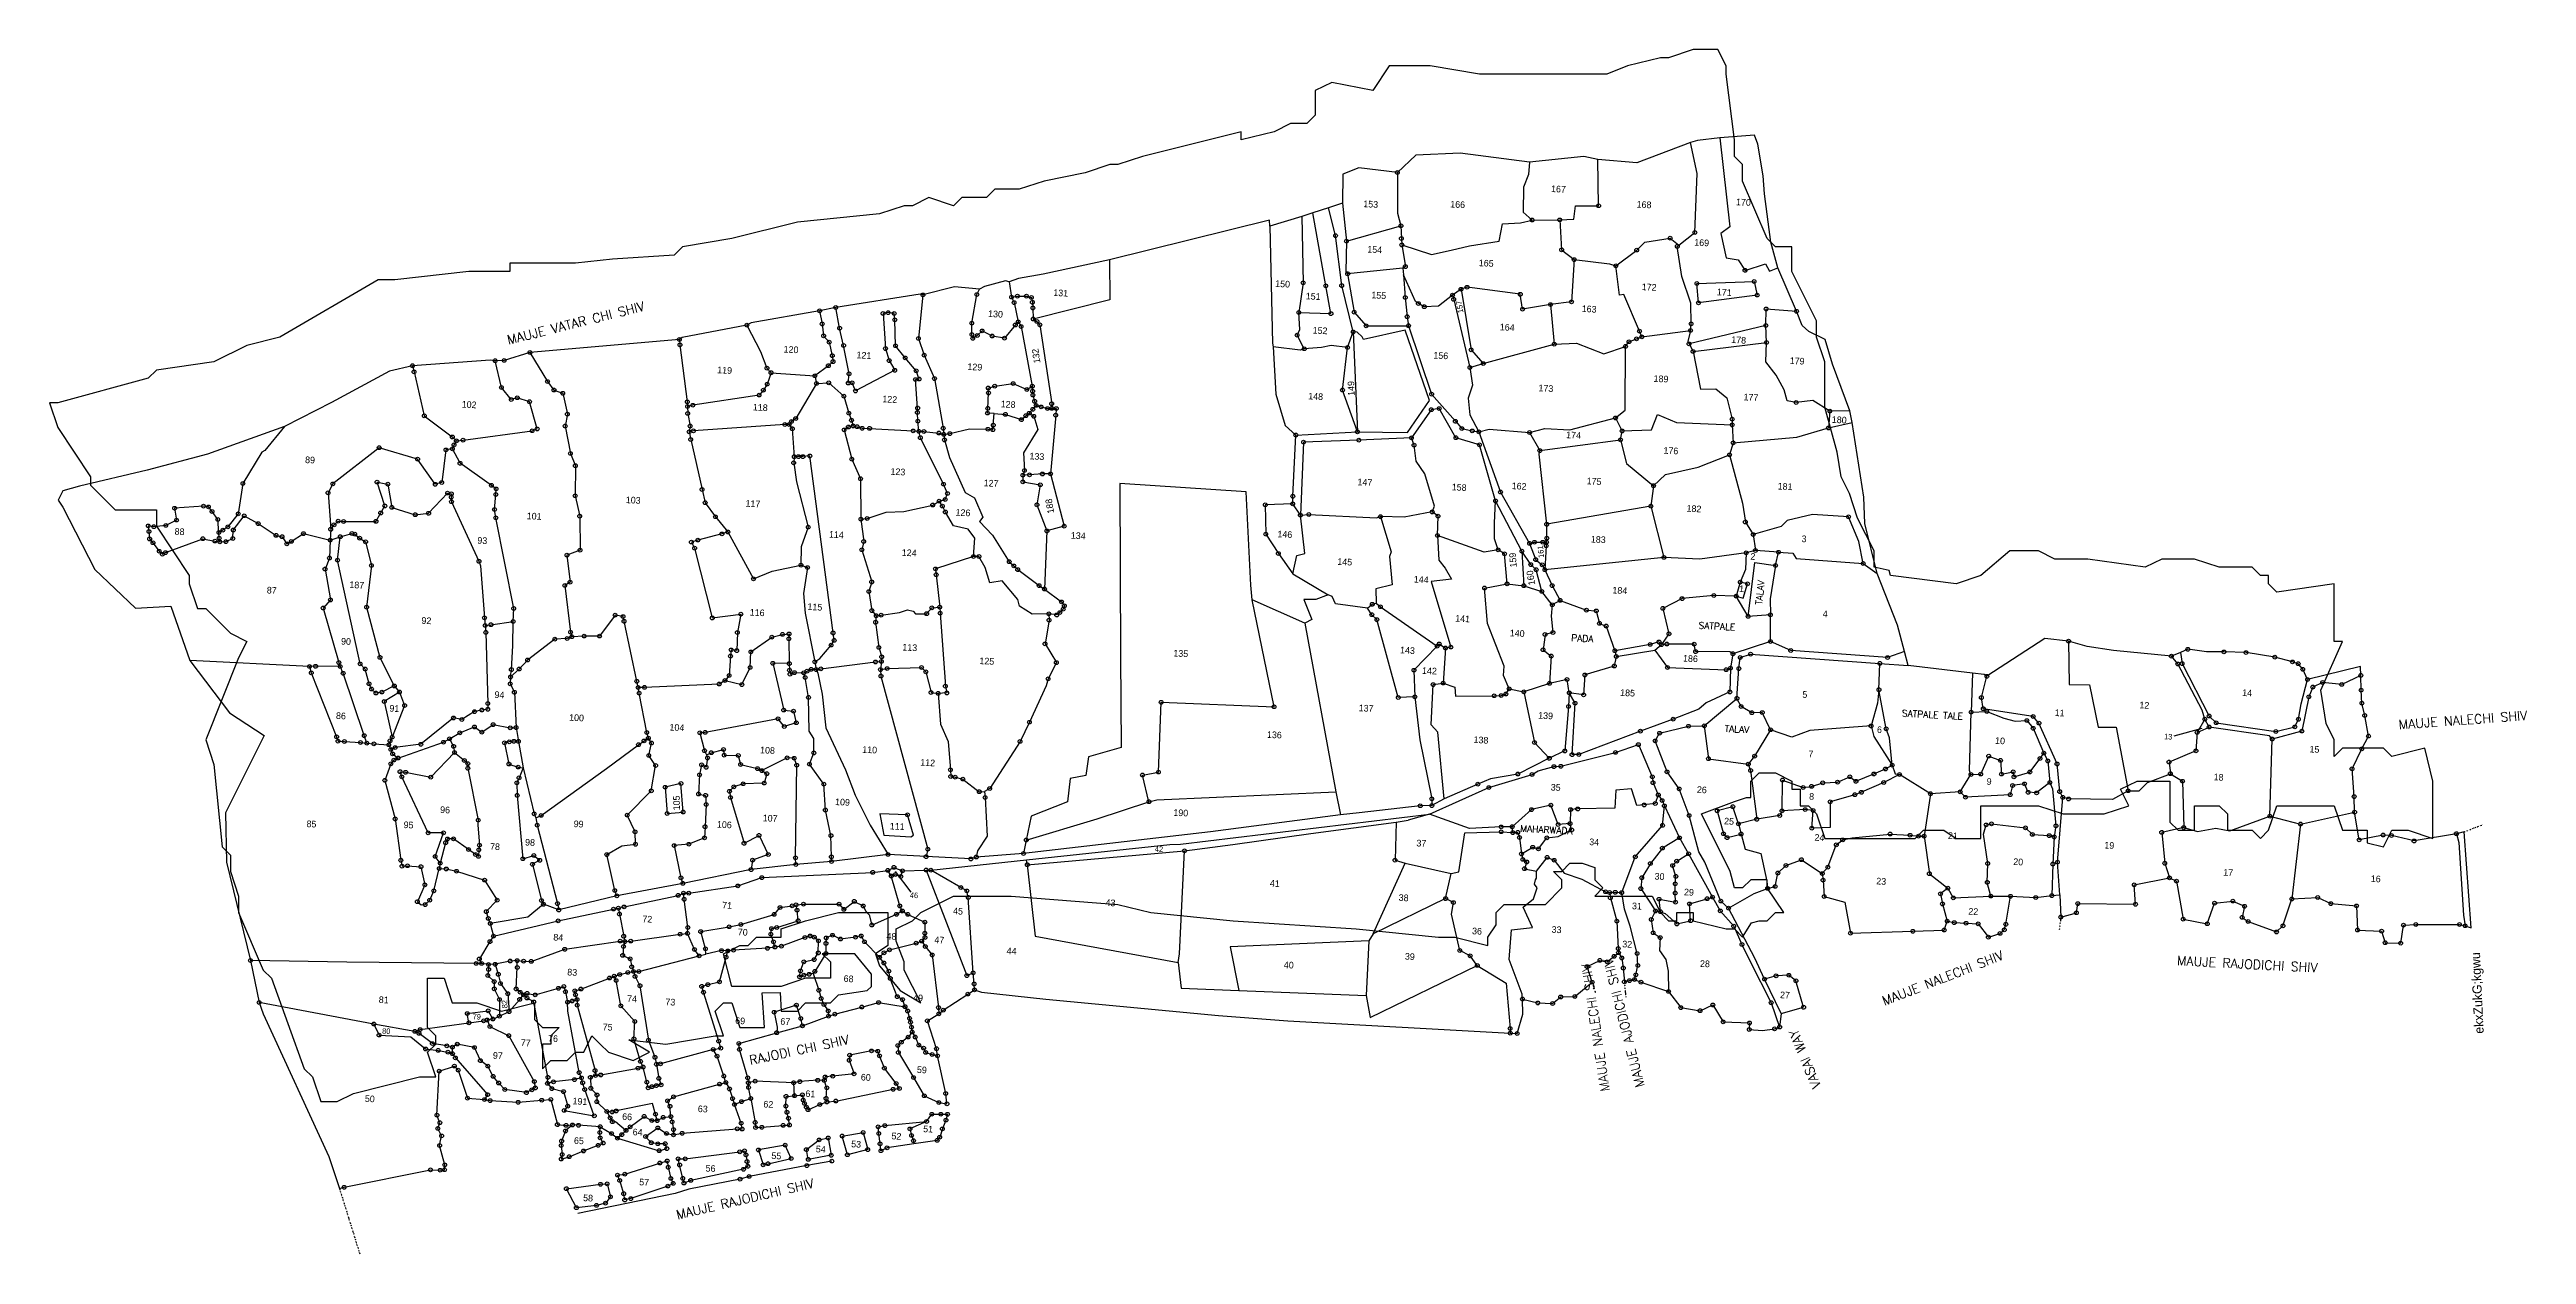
# Model space of a CAD drawing. Header units: metres. Extents: x 264236 to 267565, y 2149535 to 2151154.
import ezdxf

# ---------------------------------------------------------------- set-up
doc = ezdxf.new("R2010")
doc.units = ezdxf.units.M
doc.header["$LTSCALE"] = 0.3
doc.linetypes.add('DIVIDE', pattern=[1.25, 0.5, -0.25, 0, -0.25, 0, -0.25])
for name, color, linetype in [('OFF', 1, 'Continuous'), ('OTHERS', 1, 'Continuous'), ('POLY_PARCEL', 6, 'Continuous'), ('POLY_ROAD', 30, 'Continuous'), ('POLY_WATER', 4, 'Continuous'), ('SYM_STONE', 1, 'Continuous'), ('TEXT_MAPIN', 7, 'Continuous'), ('TEXT_MAPOUT', 7, 'Continuous'), ('TEXT_PARCEL', 7, 'Continuous'), ('V_BOUND_LINE', 7, 'Continuous'), ('V_DIVIDE_LINE', 7, 'DIVIDE'), ('VILLAGE BOUNDRY', 1, 'Continuous')]:
    doc.layers.add(name, color=color, linetype=linetype)
doc.styles.get("Standard").update_dxf_attribs({"font": 'simplex.shx'})
doc.styles.add('TEXT_MAP', font='', dxfattribs={"height": 1.8})
doc.styles.get('TEXT_MAP').set_extended_font_data('Kruti Dev 050')
doc.dimstyles.get("Standard").update_dxf_attribs({"dimtxt": 0.18, "dimasz": 0.18, "dimexe": 0.18, "dimexo": 0.0625, "dimgap": 0.09, "dimtad": 0, "dimtih": 1, "dimtoh": 1, "dimdec": 4, "dimzin": 0, "dimdsep": 46, "dimtxsty": 'Standard', "dimcen": 0.09, "dimadec": 0, "dimazin": 0, "dimtfac": 1, "dimtdec": 4, "dimtofl": 0, "dimtmove": 0, "dimatfit": 3, "dimfxl": 1, "dimtolj": 1, "dimtzin": 0, "dimarcsym": 0})

msp = doc.modelspace()

# ---------------------------------------------------------------- texts
at = {"layer": 'TEXT_MAPIN'}
for s, height, rotation, p in [('TALAV', 8.92, 84.0305, (266537.8, 2150407.4)), ('SATPALE', 8.92, 357.0461, (266452.4, 2150375.9)), ('PADA', 8.92, 357.0461, (266281.2, 2150359.2)), ('SATPALE TALE', 8.923, 357.0461, (266725.7, 2150257.8)), ('TALAV', 8.92, 357.0461, (266487.3, 2150237.2)), ('MAHARWADA', 8.92, 357.0461, (266212.7, 2150103))]:
    msp.add_text(s, height=height, rotation=rotation, dxfattribs=at).set_placement(p)
at = {"layer": 'TEXT_MAPOUT'}
for s, height, rotation, p in [('MAUJE VATAR CHI SHIV', 12.394, 14.0688, (264852.8, 2150757.7)), ('MAUJE NALECHI SHIV', 12.394, 4.1645, (267394.1, 2150240.7)), ('MAUJE NALECHI SHIV', 12.394, 98.4868, (266333.1, 2149754.7)), ('MAUJE AJODICHI SHIV', 12.394, 104.1443, (266380.1, 2149761.2)), ('MAUJE NALECHI SHIV', 12.394, 21.3305, (266702.3, 2149869)), ('MAUJE RAJODICHI SHIV', 12.394, 357.0461, (267095.4, 2149923.7)), ('RAJODI CHI SHIV', 12.394, 11.9641, (265178, 2149789.5)), ('VASAI WAY', 12.39, 112.4862, (266617.2, 2149761.2)), ('MAUJE RAJODICHI SHIV', 12.394, 13.1687, (265080.1, 2149581.8))]:
    msp.add_text(s, height=height, rotation=rotation, dxfattribs=at).set_placement(p)
at = {"layer": 'TEXT_MAPOUT', "style": 'TEXT_MAP'}
msp.add_text('ekxZukG;kgwu', height=12.394, rotation=92.7151, dxfattribs=at).set_placement((267508, 2149831.7))
at = {"layer": 'TEXT_PARCEL', "style": 'TEXT_MAP'}
for s, height, rotation, p in [('153', 8.92, 357.0461, (266001.7, 2150942.5)), ('166', 8.92, 357.0461, (266118.6, 2150942.1)), ('167', 8.92, 357.0461, (266254.1, 2150962.8)), ('168', 8.92, 357.0461, (266369.1, 2150941.9)), ('170', 8.92, 357.0461, (266502.7, 2150945.1)), ('154', 8.92, 357.0461, (266007.1, 2150881.5)), ('169', 8.92, 357.0461, (266446.6, 2150890.8)), ('165', 8.92, 357.0461, (266157, 2150863.2)), ('131', 8.92, 357.0461, (265585, 2150823.2)), ('150', 8.92, 357.0461, (265883.3, 2150835.3)), ('151', 8.92, 357.0461, (265924.4, 2150818.6)), ('155', 8.92, 357.0461, (266012.5, 2150819.9)), ('172', 8.92, 357.0461, (266376, 2150831)), ('171', 8.92, 357.0461, (266477, 2150824.1)), ('130', 8.92, 357.0461, (265497.4, 2150794.9)), ('157', 7.44, 99.322, (266136.5, 2150800.7)), ('164', 8.92, 357.0461, (266185.2, 2150777)), ('163', 8.92, 357.0461, (266295.3, 2150801.6)), ('120', 8.92, 357.0461, (265222.5, 2150747.1)), ('132', 8.92, 98.6682, (265568, 2150733.2)), ('152', 8.92, 357.0461, (265933.6, 2150772.6)), ('178', 8.92, 357.0461, (266496.3, 2150759.9)), ('119', 8.92, 357.0461, (265133.3, 2150719.3)), ('121', 8.92, 357.0461, (265320.5, 2150739.4)), ('129', 8.92, 357.0461, (265469.6, 2150723.7)), ('156', 8.92, 357.0461, (266095.9, 2150739)), ('179', 8.92, 357.0461, (266574.9, 2150731.8)), ('122', 8.92, 357.0461, (265355.2, 2150680.2)), ('148', 8.92, 357.0461, (265927.7, 2150684.1)), ('149', 8.92, 91.4489, (265990.2, 2150688.9)), ('173', 8.92, 357.0461, (266237.2, 2150695)), ('189', 8.92, 357.0461, (266391.9, 2150707.7)), ('177', 8.92, 357.0461, (266512.8, 2150682.8)), ('102', 8.92, 357.0461, (264789.8, 2150673.1)), ('118', 8.92, 357.0461, (265181.2, 2150669.3)), ('128', 8.92, 357.0461, (265514.3, 2150673.5)), ('180', 8.92, 357.0461, (266631.5, 2150652.6)), ('174', 8.92, 357.0461, (266274.4, 2150632)), ('176', 8.92, 357.0461, (266405.2, 2150611.1)), ('89', 8.92, 357.0461, (264579.3, 2150598.5)), ('123', 8.92, 357.0461, (265366.2, 2150582.8)), ('133', 8.92, 357.0461, (265553, 2150603.5)), ('103', 8.92, 357.0461, (265010.4, 2150544.7)), ('127', 8.92, 357.0461, (265491.4, 2150567.4)), ('147', 8.92, 357.0461, (265993.9, 2150568.7)), ('158', 8.92, 357.0461, (266120.6, 2150561.9)), ('162', 8.92, 357.0461, (266201.2, 2150563.5)), ('175', 8.92, 357.0461, (266301.9, 2150569.9)), ('181', 8.92, 357.0461, (266558.7, 2150563)), ('101', 8.92, 357.0461, (264877.2, 2150523.1)), ('117', 8.92, 357.0461, (265171.3, 2150539.9)), ('126', 8.92, 357.0461, (265453.6, 2150527.9)), ('188', 8.92, 99.738, (265586.4, 2150531.5)), ('182', 8.92, 357.0461, (266436.2, 2150533.2)), ('88', 8.92, 357.0461, (264403.9, 2150502.2)), ('93', 8.92, 357.0461, (264810.8, 2150490.2)), ('114', 8.92, 357.0461, (265283.5, 2150498.3)), ('134', 8.92, 357.0461, (265608.6, 2150496.9)), ('146', 8.92, 357.0461, (265886.3, 2150498.7)), ('161', 7.44, 95.935, (266245, 2150471.4)), ('183', 8.92, 357.0461, (266307.6, 2150491.8)), ('3', 8.92, 357.0461, (266590.8, 2150492.3)), ('124', 8.92, 357.0461, (265381.3, 2150473.9)), ('145', 8.92, 357.0461, (265966.8, 2150461.7)), ('159', 8.92, 94.306, (266208.2, 2150458.4)), ('160', 8.92, 100.1499, (266233.1, 2150435.2)), ('2', 8.92, 357.0461, (266522, 2150468.6)), ('87', 8.92, 357.0461, (264527.8, 2150423.3)), ('187', 8.92, 357.0461, (264638.8, 2150430.6)), ('144', 8.92, 357.0461, (266069.6, 2150438)), ('184', 8.92, 357.0461, (266336.6, 2150423.3)), ('1', 8.92, 357.0461, (266506.9, 2150425.2)), ('92', 8.92, 357.0461, (264735.7, 2150382.5)), ('116', 8.92, 357.0461, (265177, 2150393.6)), ('115', 8.92, 357.0461, (265254.6, 2150401.1)), ('141', 8.92, 357.0461, (266125.3, 2150385.4)), ('4', 8.92, 357.0461, (266619.3, 2150391.4)), ('90', 8.92, 357.0461, (264627.6, 2150354.6)), ('113', 8.92, 357.0461, (265382.1, 2150346.6)), ('143', 8.92, 357.0461, (266051.1, 2150342.8)), ('140', 8.92, 357.0461, (266198.6, 2150365.7)), ('125', 8.92, 357.0461, (265485.7, 2150328.3)), ('135', 8.92, 357.0461, (265746.4, 2150338.6)), ('142', 8.92, 357.0461, (266080.6, 2150315.2)), ('186', 8.92, 357.0461, (266431.5, 2150331.8)), ('94', 8.92, 357.0461, (264833.9, 2150282.8)), ('185', 8.92, 357.0461, (266347, 2150285.6)), ('5', 8.92, 357.0461, (266591.9, 2150283.1)), ('14', 8.92, 357.0461, (267183.1, 2150285.4)), ('86', 8.92, 357.0461, (264620.8, 2150254.6)), ('91', 8.92, 357.0461, (264692.6, 2150264.5)), ('100', 8.92, 357.0461, (264934.2, 2150252.2)), ('137', 8.92, 357.0461, (265995.5, 2150265)), ('139', 8.92, 357.0461, (266236.8, 2150255)), ('11', 8.92, 357.0461, (266931, 2150258.5)), ('12', 8.92, 357.0461, (267045, 2150268.9)), ('104', 8.92, 357.0461, (265069.1, 2150239.1)), ('110', 8.92, 357.0461, (265328.2, 2150209.1)), ('136', 8.92, 357.0461, (265872.2, 2150229.2)), ('138', 8.92, 357.0461, (266149.9, 2150222.3)), ('6', 8.92, 357.0461, (266692.2, 2150235.8)), ('10', 8.92, 357.0461, (266851, 2150221.1)), ('13', 7.44, 357.0461, (267078.1, 2150227.3)), ('15', 8.92, 357.0461, (267273.6, 2150209.6)), ('108', 8.92, 357.0461, (265190.9, 2150208.5)), ('112', 8.92, 357.0461, (265406.2, 2150191.8)), ('7', 8.92, 357.0461, (266600, 2150203.2)), ('105', 8.92, 90.7648, (265083.3, 2150131.7)), ('35', 8.92, 357.0461, (266253.7, 2150158.4)), ('26', 8.92, 357.0461, (266450.1, 2150155.2)), ('8', 8.92, 357.0461, (266601, 2150146.1)), ('9', 8.92, 357.0461, (266839.6, 2150166.1)), ('18', 8.92, 357.0461, (267144.7, 2150172.1)), ('85', 8.92, 357.0461, (264581.2, 2150109.2)), ('96', 8.92, 357.0461, (264760.8, 2150128.2)), ('99', 8.92, 357.0461, (264940.3, 2150109.2)), ('107', 8.92, 357.0461, (265194.4, 2150117.1)), ('109', 8.92, 357.0461, (265291.7, 2150138.8)), ('190', 8.92, 357.0461, (265746.4, 2150124.4)), ('25', 8.92, 357.0461, (266486.7, 2150112.9)), ('95', 8.92, 357.0461, (264711.7, 2150107.9)), ('78', 8.92, 357.0461, (264827.9, 2150078.8)), ('98', 8.92, 357.0461, (264875, 2150084.5)), ('106', 8.92, 357.0461, (265132.9, 2150108.5)), ('111', 8.92, 357.0461, (265365.2, 2150106.1)), ('37', 8.92, 357.0461, (266073.1, 2150083.3)), ('34', 8.92, 357.0461, (266305.4, 2150085)), ('24', 8.92, 357.0461, (266608.2, 2150090.9)), ('21', 8.92, 357.0461, (266787.6, 2150093.4)), ('19', 8.92, 357.0461, (266997.8, 2150080.5)), ('42', 7.44, 357.0461, (265721.5, 2150076.1)), ('20', 8.92, 357.0461, (266875.4, 2150058.3)), ('17', 8.92, 357.0461, (267157.6, 2150043.9)), ('46', 7.44, 357.0461, (265392.3, 2150014.1)), ('41', 8.92, 357.0461, (265876.1, 2150029.3)), ('38', 8.92, 357.0461, (266049.3, 2150010.1)), ('30', 8.92, 357.0461, (266393.3, 2150038.7)), ('29', 8.92, 357.0461, (266432.8, 2150017.5)), ('23', 8.92, 357.0461, (266691.2, 2150032.2)), ('16', 8.92, 357.0461, (267356, 2150035.5)), ('72', 8.92, 357.0461, (265032.6, 2149981.4)), ('71', 8.92, 357.0461, (265139.9, 2149999.9)), ('45', 8.92, 357.0461, (265450.3, 2149992.1)), ('43', 8.92, 357.0461, (265655.2, 2150003.3)), ('31', 8.92, 357.0461, (266362.9, 2149998.9)), ('22', 8.92, 357.0461, (266815, 2149991.6)), ('84', 8.92, 357.0461, (264913, 2149956.8)), ('70', 8.92, 357.0461, (265160.9, 2149963.8)), ('48', 8.92, 357.0461, (265360.8, 2149958.2)), ('47', 8.92, 357.0461, (265425.2, 2149953.3)), ('36', 8.92, 357.0461, (266147.9, 2149965.2)), ('33', 8.92, 357.0461, (266254.8, 2149967.2)), ('32', 8.92, 357.0461, (266349.8, 2149947.6)), ('83', 8.92, 357.0461, (264931.7, 2149909.9)), ('44', 8.92, 357.0461, (265522.3, 2149938.5)), ('40', 8.92, 357.0461, (265894.9, 2149919.7)), ('39', 8.92, 357.0461, (266057.6, 2149931.1)), ('28', 8.92, 357.0461, (266454.3, 2149921.4)), ('68', 8.92, 357.0461, (265303.2, 2149901.2)), ('27', 8.92, 357.0461, (266561.9, 2149879.3)), ('81', 8.92, 357.0461, (264678.3, 2149872.8)), ('79', 7.44, 357.0461, (264804.5, 2149850.9)), ('82', 7.44, 92.2454, (264851.6, 2149865.8)), ('74', 8.92, 357.0461, (265012.1, 2149874.4)), ('73', 8.92, 357.0461, (265063.6, 2149869.9)), ('69', 8.92, 357.0461, (265157.5, 2149844.7)), ('67', 8.92, 357.0461, (265218.1, 2149843.7)), ('49', 8.92, 357.0461, (265396.6, 2149875.6)), ('80', 7.44, 357.0461, (264682.9, 2149831.5)), ('77', 8.92, 357.0461, (264869.2, 2149815.1)), ('76', 8.92, 357.0461, (264905.9, 2149820.9)), ('75', 8.92, 357.0461, (264979.3, 2149836.2)), ('97', 8.92, 357.0461, (264831.7, 2149797.9)), ('59', 8.92, 357.0461, (265401.7, 2149778.8)), ('61', 8.92, 357.0461, (265251.8, 2149746.5)), ('60', 8.92, 357.0461, (265326.3, 2149768.7)), ('50', 8.92, 357.0461, (264659.6, 2149739.9)), ('191', 8.92, 357.0461, (264938.8, 2149736.6)), ('66', 8.92, 357.0461, (265005.5, 2149715.7)), ('63', 8.92, 357.0461, (265107.2, 2149726.2)), ('62', 8.92, 357.0461, (265195.3, 2149732.4)), ('65', 8.92, 357.0461, (264940.7, 2149683.5)), ('64', 8.92, 357.0461, (265019.6, 2149695)), ('53', 8.92, 357.0461, (265313.3, 2149678.9)), ('52', 8.92, 357.0461, (265367.5, 2149689.6)), ('51', 8.92, 357.0461, (265410.1, 2149699.2)), ('56', 8.92, 357.0461, (265117.6, 2149646.3)), ('55', 8.92, 357.0461, (265206.1, 2149663.2)), ('54', 8.92, 357.0461, (265265.8, 2149672.1)), ('57', 8.92, 357.0461, (265028.4, 2149627.7)), ('58', 8.92, 357.0461, (264953, 2149606.5))]:
    msp.add_text(s, height=height, rotation=rotation, dxfattribs=at).set_placement(p)

# ---------------------------------------------------------------- linework, layer by layer
at = {"layer": 'OFF'}
for p, q in [((265917.3, 2150528.5), (265907, 2150543.6)), ((266673.8, 2150463.4), (266692.7, 2150450)), ((266091, 2150126.4), (266062.2, 2150118.3)), ((266144.7, 2150107.1), (266091, 2150126.4)), ((265550.2, 2150058.6), (265549.2, 2150065.1)), ((266563.5, 2149858.5), (266561.5, 2149840.4)), ((264777.6, 2149804.6), (264777.4, 2149813.3))]:
    msp.add_line(p, q, dxfattribs=at)
at = {"layer": 'OTHERS'}
for p, q in [((265254, 2149654.1), (265176.3, 2149639.6)), ((265287.6, 2149660.2), (265254, 2149654.1)), ((265095.3, 2149622.4), (265077, 2149616.6)), ((265164.1, 2149635.9), (265095.3, 2149622.4)), ((265176.3, 2149639.6), (265164.1, 2149635.9)), ((265077, 2149616.6), (264946.3, 2149589.9))]:
    msp.add_line(p, q, dxfattribs=at)
at = {"layer": 'POLY_PARCEL'}
for p, q in [((266450.8, 2150987.7), (266441.5, 2151029.2)), ((266481.3, 2151035.4), (266494.6, 2150915.9)), ((266047.7, 2150989.1), (266047.8, 2150934.5)), ((266224, 2150986.4), (266217.3, 2150969.2)), ((266225.1, 2151003.1), (266224, 2150986.4)), ((266318.2, 2150944.3), (266317.3, 2151006.4)), ((266447.5, 2150908.4), (266450.8, 2150987.7)), ((266217.3, 2150969.2), (266216.6, 2150935.9)), ((265876.3, 2150916.8), (265879.8, 2150759.7)), ((265919.2, 2150929.8), (265921, 2150840.8)), ((265951.4, 2150836.6), (265934.2, 2150934.9)), ((265979.2, 2150896.7), (266052.5, 2150917.4)), ((266047.8, 2150934.5), (266052.5, 2150917.4)), ((266052.5, 2150917.4), (266053.1, 2150900.2)), ((266184.6, 2150896.9), (266189.2, 2150920)), ((266189.2, 2150920), (266213, 2150921.5)), ((266213, 2150921.5), (266229, 2150925.1)), ((266216.6, 2150935.9), (266229, 2150925.1)), ((266229, 2150925.1), (266265.9, 2150925.3)), ((266265.9, 2150925.3), (266284.9, 2150926.1)), ((266265.9, 2150925.3), (266268.5, 2150885.1)), ((266284.9, 2150926.1), (266287.2, 2150944.1)), ((266287.2, 2150944.1), (266318.2, 2150944.3)), ((266053.1, 2150900.2), (266053.7, 2150891.6)), ((266053.7, 2150891.6), (266093.4, 2150878.9)), ((266053.7, 2150891.6), (266058.4, 2150862.5)), ((266093.4, 2150878.9), (266120, 2150884.4)), ((266120, 2150884.4), (266144.7, 2150890.3)), ((266144.7, 2150890.3), (266184.6, 2150896.9)), ((266268.5, 2150885.1), (266285.3, 2150871.9)), ((266341.3, 2150863.6), (266369.4, 2150884.7)), ((266369.4, 2150884.7), (266380.5, 2150895.3)), ((266380.5, 2150895.3), (266414.4, 2150900.7)), ((266414.4, 2150900.7), (266425.7, 2150891.8)), ((266424, 2150889.7), (266426.2, 2150891.4)), ((266430, 2150849), (266424, 2150889.7)), ((266425.7, 2150891.8), (266426.2, 2150891.4)), ((266426.2, 2150891.4), (266447.5, 2150908.4)), ((266494.6, 2150915.9), (266482.7, 2150906.9)), ((266482.7, 2150906.9), (266489.6, 2150874.3)), ((265660.9, 2150871.8), (265661.1, 2150817.8)), ((266054.9, 2150860.6), (265980.8, 2150853)), ((266058.4, 2150862.5), (266054.9, 2150860.6)), ((266054.9, 2150860.6), (266056.1, 2150851.4)), ((266056.1, 2150851.4), (266058.3, 2150821.1)), ((266071.9, 2150815.4), (266056.1, 2150851.4)), ((266285.3, 2150871.9), (266281.8, 2150815.2)), ((266285.3, 2150871.9), (266332.7, 2150866.1)), ((266332.7, 2150866.1), (266341.3, 2150863.6)), ((266346.1, 2150824), (266341.3, 2150863.6)), ((266489.6, 2150874.3), (266506, 2150871.8)), ((266506, 2150871.8), (266515, 2150857.5)), ((266515, 2150857.5), (266542.3, 2150866.1)), ((266542.3, 2150866.1), (266548, 2150856.6)), ((266548, 2150856.6), (266559.3, 2150860.9)), ((265410, 2150824.5), (265403.9, 2150765.9)), ((265475.6, 2150786.4), (265482.4, 2150824.9)), ((265482.4, 2150824.9), (265486, 2150832.3)), ((265525.9, 2150841.9), (265529.1, 2150821.5)), ((265529.1, 2150821.5), (265536.9, 2150822.8)), ((265529.1, 2150821.5), (265532.5, 2150814.1)), ((265536.9, 2150822.8), (265549, 2150822.8)), ((265549, 2150822.8), (265555.7, 2150821.1)), ((265555.7, 2150821.1), (265557.1, 2150814.5)), ((265661.1, 2150817.8), (265558.2, 2150792)), ((265921, 2150840.8), (265915.2, 2150800.9)), ((265958.4, 2150799.3), (265951.4, 2150836.6)), ((266058.3, 2150821.1), (266060.8, 2150795.2)), ((266121.8, 2150824.1), (266102.9, 2150809.3)), ((266133.3, 2150832.1), (266121.8, 2150824.1)), ((266121.8, 2150824.1), (266123.4, 2150818.5)), ((266123.4, 2150818.5), (266145.2, 2150726.9)), ((266141.3, 2150834.8), (266133.3, 2150832.1)), ((266133.3, 2150832.1), (266146.8, 2150750.6)), ((266212.9, 2150825.3), (266141.3, 2150834.8)), ((266216, 2150805.2), (266212.9, 2150825.3)), ((266352.3, 2150825), (266346.1, 2150824)), ((266373.1, 2150775.7), (266352.3, 2150825)), ((266442, 2150813.5), (266430, 2150849)), ((266450.3, 2150839.8), (266527.2, 2150842.5)), ((266452.4, 2150813.8), (266450.3, 2150839.8)), ((266531.3, 2150824.2), (266452.4, 2150813.8)), ((266527.2, 2150842.5), (266531.3, 2150824.2)), ((265173.2, 2150783.8), (265191.8, 2150748.4)), ((265271.1, 2150803.1), (265274.5, 2150785.4)), ((265274.5, 2150785.4), (265276.5, 2150769.5)), ((265298, 2150779.7), (265292.7, 2150807.5)), ((265363.2, 2150800.6), (265356.3, 2150799.6)), ((265356.3, 2150799.6), (265359.7, 2150752.3)), ((265371.3, 2150799.5), (265363.2, 2150800.6)), ((265372.2, 2150790.9), (265371.3, 2150799.5)), ((265373.2, 2150756.1), (265372.2, 2150790.9)), ((265475.8, 2150771.3), (265475.6, 2150786.4)), ((265534.2, 2150784.1), (265519.6, 2150766.3)), ((265532.5, 2150814.1), (265538.1, 2150788.4)), ((265538.1, 2150788.4), (265534.2, 2150784.1)), ((265538.1, 2150788.4), (265541.9, 2150782)), ((265557.1, 2150814.5), (265557.8, 2150806.9)), ((265557.8, 2150806.9), (265558.2, 2150792)), ((265558.2, 2150792), (265563.2, 2150788.7)), ((265563.2, 2150788.7), (265567.1, 2150784.3)), ((265567.1, 2150784.3), (265583, 2150678.2)), ((265916.7, 2150778.1), (265915.2, 2150800.9)), ((265915.2, 2150800.9), (265958.4, 2150799.3)), ((266060.8, 2150795.2), (266062.7, 2150783.1)), ((266075.9, 2150812.8), (266071.9, 2150815.4)), ((266083.9, 2150808.6), (266075.9, 2150812.8)), ((266102.9, 2150809.3), (266083.9, 2150808.6)), ((266253.4, 2150811.5), (266216, 2150805.2)), ((266281.8, 2150815.2), (266253.4, 2150811.5)), ((266253.4, 2150811.5), (266258.6, 2150758.3)), ((266441.8, 2150776.7), (266442.5, 2150785.5)), ((266442.5, 2150785.5), (266442, 2150813.5)), ((266543.1, 2150783.4), (266543.4, 2150805.6)), ((266543.4, 2150805.6), (266584.2, 2150802.4)), ((265082.6, 2150764.6), (265083.4, 2150757.3)), ((265083.4, 2150757.3), (265093.2, 2150680.7)), ((265276.5, 2150769.5), (265283.9, 2150760.9)), ((265283.9, 2150760.9), (265288.1, 2150742.8)), ((265303.4, 2150756.5), (265298, 2150779.7)), ((265310.6, 2150718.5), (265303.4, 2150756.5)), ((265359.7, 2150752.3), (265364.6, 2150736.1)), ((265386.2, 2150739.8), (265373.2, 2150756.1)), ((265403.9, 2150765.9), (265411.6, 2150743.5)), ((265476.9, 2150766.1), (265475.8, 2150771.3)), ((265483, 2150769.9), (265476.9, 2150766.1)), ((265489.5, 2150776.1), (265483, 2150769.9)), ((265502.9, 2150769.2), (265489.5, 2150776.1)), ((265519.6, 2150766.3), (265502.9, 2150769.2)), ((265541.9, 2150782), (265557, 2150701.6)), ((265879.8, 2150759.7), (265880.9, 2150754.5)), ((265880.9, 2150754.5), (265884.3, 2150691.1)), ((265917, 2150750.3), (265880.9, 2150754.5)), ((265912.9, 2150770.4), (265916.7, 2150778.1)), ((265922.6, 2150752.1), (265912.9, 2150770.4)), ((265922.6, 2150752.1), (265917, 2150750.3)), ((265945.7, 2150753.6), (265922.6, 2150752.1)), ((265958.9, 2150756.4), (265945.7, 2150753.6)), ((265980.6, 2150753.9), (265958.9, 2150756.4)), ((265973.9, 2150696.6), (265980.6, 2150753.9)), ((265980.6, 2150753.9), (265988.4, 2150774.7)), ((265988.4, 2150774.7), (265993.9, 2150640.3)), ((266146.8, 2150750.6), (266163.2, 2150732.2)), ((266163.2, 2150732.2), (266258.6, 2150758.3)), ((266258.6, 2150758.3), (266288.3, 2150759.8)), ((266288.3, 2150759.8), (266325.3, 2150745.2)), ((266325.3, 2150745.2), (266354.3, 2150755.3)), ((266353.9, 2150669.6), (266354.3, 2150755.3)), ((266354.3, 2150755.3), (266359, 2150761.5)), ((266359, 2150761.5), (266369.2, 2150765.4)), ((266369.2, 2150765.4), (266376.3, 2150768)), ((266376.3, 2150768), (266373.1, 2150775.7)), ((266376.3, 2150768), (266441.8, 2150776.7)), ((266441.8, 2150776.7), (266438, 2150761.9)), ((266438, 2150761.9), (266439.7, 2150758.6)), ((266543.1, 2150783.4), (266439.7, 2150758.6)), ((266439.7, 2150758.6), (266445.1, 2150748.5)), ((266445.1, 2150748.5), (266543.9, 2150760.5)), ((266542.8, 2150734.4), (266543.9, 2150760.5)), ((266543.9, 2150760.5), (266543.1, 2150783.4)), ((264723.8, 2150729.3), (264725.9, 2150721)), ((264725.9, 2150721), (264739.7, 2150661.9)), ((264843.4, 2150700), (264835, 2150736)), ((264881.7, 2150747), (264905.3, 2150708)), ((265191.8, 2150748.4), (265200.3, 2150726)), ((265200.3, 2150726), (265205.8, 2150719.9)), ((265205.8, 2150719.9), (265200.7, 2150704.4)), ((265205.8, 2150719.9), (265264.6, 2150715.8)), ((265282.8, 2150729.3), (265264.6, 2150715.8)), ((265289.1, 2150734.8), (265282.8, 2150729.3)), ((265288.1, 2150742.8), (265289.1, 2150734.8)), ((265309.6, 2150706), (265310.6, 2150718.5)), ((265372, 2150723.1), (265319.2, 2150695.4)), ((265364.6, 2150736.1), (265372, 2150723.1)), ((265400.9, 2150722.5), (265386.2, 2150739.8)), ((265404.8, 2150711.4), (265400.9, 2150722.5)), ((265411.6, 2150743.5), (265425.5, 2150711.9)), ((266145.2, 2150726.9), (266163.2, 2150732.2)), ((266145.2, 2150726.9), (266148.5, 2150703.3)), ((266445.1, 2150748.5), (266455, 2150697.7)), ((266556.9, 2150716.5), (266542.8, 2150734.4)), ((264856.6, 2150683.9), (264843.4, 2150700)), ((264864.7, 2150686.2), (264856.6, 2150683.9)), ((264881.2, 2150680.9), (264864.7, 2150686.2)), ((264905.3, 2150708), (264914, 2150696.6)), ((264914, 2150696.6), (264925.8, 2150692.2)), ((264925.8, 2150692.2), (264932, 2150664.2)), ((265189.7, 2150689.8), (265100.6, 2150676.2)), ((265195.5, 2150696.4), (265189.7, 2150689.8)), ((265200.7, 2150704.4), (265195.5, 2150696.4)), ((265266.8, 2150705.4), (265238.9, 2150658.4)), ((265264.6, 2150715.8), (265266.8, 2150705.4)), ((265266.8, 2150705.4), (265283.3, 2150706.3)), ((265283.3, 2150706.3), (265303.7, 2150688.4)), ((265303.7, 2150688.4), (265310.4, 2150665.4)), ((265314.7, 2150706.4), (265309.6, 2150706)), ((265319.2, 2150695.4), (265314.7, 2150706.4)), ((265400, 2150710.7), (265404.8, 2150711.4)), ((265402.8, 2150672.4), (265400, 2150710.7)), ((265425.5, 2150711.9), (265437.2, 2150645.2)), ((265497.1, 2150672), (265498.1, 2150692.7)), ((265497.8, 2150699.3), (265506.4, 2150701.8)), ((265498.1, 2150692.7), (265497.8, 2150699.3)), ((265506.4, 2150701.8), (265531.3, 2150705.3)), ((265531.3, 2150705.3), (265549.7, 2150697.3)), ((265549.7, 2150697.3), (265557, 2150701.6)), ((265557, 2150701.6), (265557.4, 2150695.1)), ((265557.4, 2150695.1), (265557.8, 2150689.9)), ((265557.8, 2150689.9), (265560.1, 2150681.5)), ((265884.3, 2150691.1), (265897, 2150648.8)), ((265993.9, 2150640.3), (265973.9, 2150696.6)), ((266148.5, 2150703.3), (266142.8, 2150685.8)), ((266142.8, 2150685.8), (266145.1, 2150663.2)), ((266455, 2150697.7), (266475.9, 2150698.3)), ((266475.9, 2150698.3), (266490.7, 2150686.3)), ((266490.7, 2150686.3), (266497.7, 2150657.5)), ((266567.5, 2150697.1), (266556.9, 2150716.5)), ((266571.8, 2150682.2), (266567.5, 2150697.1)), ((264739.7, 2150661.9), (264777.3, 2150633.5)), ((264891.4, 2150644.3), (264881.2, 2150680.9)), ((264932, 2150664.2), (264929.1, 2150648.2)), ((265093.2, 2150680.7), (265093.6, 2150674.5)), ((265100.6, 2150676.2), (265093.6, 2150674.5)), ((265093.6, 2150674.5), (265093.8, 2150665.2)), ((265093.8, 2150665.2), (265097, 2150648.2)), ((265233.2, 2150654.3), (265230.1, 2150650.3)), ((265238.9, 2150658.4), (265233.2, 2150654.3)), ((265310.4, 2150665.4), (265313.9, 2150655.9)), ((265313.9, 2150655.9), (265316.3, 2150648.3)), ((265402.5, 2150666.3), (265402.8, 2150672.4)), ((265403.2, 2150654.7), (265402.5, 2150666.3)), ((265404.5, 2150641.1), (265403.2, 2150654.7)), ((265496.8, 2150665.6), (265497.1, 2150672)), ((265505.5, 2150665.1), (265496.8, 2150665.6)), ((265504.5, 2150649.5), (265505.5, 2150665.1)), ((265505.5, 2150665.1), (265520.8, 2150663.9)), ((265520.8, 2150663.9), (265542.3, 2150656.8)), ((265542.3, 2150656.8), (265548.2, 2150662.1)), ((265548.2, 2150662.1), (265552.9, 2150665.4)), ((265557.7, 2150670.7), (265552.9, 2150665.4)), ((265552.9, 2150665.4), (265558.9, 2150661.3)), ((265562.2, 2150675.9), (265557.7, 2150670.7)), ((265558.9, 2150661.3), (265564.5, 2150643.5)), ((265560.1, 2150681.5), (265562.2, 2150675.9)), ((265562.2, 2150675.9), (265568.8, 2150673.9)), ((265568.8, 2150673.9), (265577.3, 2150671.7)), ((265577.3, 2150671.7), (265583.3, 2150672)), ((265588.4, 2150662.8), (265581.4, 2150583.9)), ((265583, 2150678.2), (265583.3, 2150672)), ((265583.3, 2150672), (265589.2, 2150671.7)), ((265589.2, 2150671.7), (265588.4, 2150662.8)), ((266145.1, 2150663.2), (266157.1, 2150640.4)), ((266279.5, 2150643.3), (266340.9, 2150659.1)), ((266340.9, 2150659.1), (266353.9, 2150669.6)), ((266340.9, 2150659.1), (266349.1, 2150642.9)), ((266389.5, 2150643.2), (266397.3, 2150663.6)), ((266397.3, 2150663.6), (266422.7, 2150653)), ((266422.7, 2150653), (266497.8, 2150649.7)), ((266497.7, 2150657.5), (266497.8, 2150649.7)), ((266583.8, 2150679.9), (266571.8, 2150682.2)), ((266606.2, 2150682.7), (266583.8, 2150679.9)), ((266629.1, 2150668.3), (266606.2, 2150682.7)), ((266629.1, 2150668.3), (266627.1, 2150645.6)), ((266627.1, 2150645.6), (266658.8, 2150653.1)), ((266656.1, 2150668.7), (266629.1, 2150668.3)), ((264552, 2150647.8), (264525.4, 2150615.2)), ((264679, 2150619.1), (264616.7, 2150570.4)), ((264730.7, 2150603.7), (264679, 2150619.1)), ((264777.4, 2150617.6), (264768.8, 2150616.1)), ((264777.3, 2150633.5), (264782.8, 2150628.3)), ((264777.4, 2150617.6), (264779.7, 2150622.9)), ((264787.7, 2150598.1), (264777.4, 2150617.6)), ((264779.7, 2150622.9), (264782.8, 2150628.3)), ((264782.8, 2150628.3), (264791.8, 2150629.2)), ((264791.8, 2150629.2), (264884.6, 2150641.9)), ((264884.6, 2150641.9), (264891.4, 2150644.3)), ((264929.1, 2150648.2), (264936.1, 2150611.4)), ((265097, 2150648.2), (265095.6, 2150640.4)), ((265101.4, 2150641.8), (265095.6, 2150640.4)), ((265095.6, 2150640.4), (265097.8, 2150630)), ((265097.8, 2150630), (265113, 2150562.9)), ((265224.2, 2150650.3), (265101.4, 2150641.8)), ((265230.1, 2150650.3), (265224.2, 2150650.3)), ((265230.1, 2150650.3), (265234.4, 2150644.6)), ((265234.4, 2150644.6), (265237, 2150607)), ((265309.7, 2150646.9), (265304, 2150643)), ((265304, 2150643), (265314.3, 2150603.7)), ((265316.3, 2150648.3), (265309.7, 2150646.9)), ((265316.3, 2150648.3), (265321.5, 2150647.3)), ((265321.5, 2150647.3), (265328.3, 2150645.2)), ((265328.3, 2150645.2), (265338.3, 2150645.1)), ((265338.3, 2150645.1), (265396.9, 2150641.7)), ((265396.9, 2150641.7), (265404.5, 2150641.1)), ((265404.5, 2150641.1), (265411.3, 2150640.9)), ((265406.5, 2150632.5), (265404.5, 2150641.1)), ((265437.6, 2150570), (265406.5, 2150632.5)), ((265411.3, 2150640.9), (265431.3, 2150638.8)), ((265431.3, 2150638.8), (265438, 2150637)), ((265437.2, 2150645.2), (265438, 2150637)), ((265438, 2150637), (265446, 2150638)), ((265438, 2150637), (265438.9, 2150629.5)), ((265438.9, 2150629.5), (265445.5, 2150606.1)), ((265446, 2150638), (265472.6, 2150644.5)), ((265472.6, 2150644.5), (265497.4, 2150643.9)), ((265497.4, 2150643.9), (265504, 2150643.3)), ((265504, 2150643.3), (265504.5, 2150649.5)), ((265564.5, 2150643.5), (265545, 2150612.3)), ((265897, 2150648.8), (265911.2, 2150636.1)), ((266070.1, 2150622.6), (266066.6, 2150632.3)), ((266073, 2150601.2), (266070.1, 2150622.6)), ((266157.1, 2150640.4), (266170.9, 2150644)), ((266170.9, 2150644), (266225.5, 2150639.5)), ((266225.5, 2150639.5), (266246, 2150644.7)), ((266225.5, 2150639.5), (266239.2, 2150615.2)), ((266239.2, 2150615.2), (266347.7, 2150629.6)), ((266246, 2150644.7), (266279.5, 2150643.3)), ((266347.7, 2150629.6), (266349.8, 2150641.6)), ((266347.7, 2150629.6), (266355.7, 2150597.8)), ((266349.1, 2150642.9), (266349.8, 2150641.6)), ((266349.8, 2150641.6), (266389.5, 2150643.2)), ((266499.1, 2150625.7), (266494.2, 2150609.4)), ((266497.8, 2150649.7), (266499.1, 2150625.7)), ((266499.1, 2150625.7), (266584.5, 2150633.4)), ((266584.5, 2150633.4), (266627.1, 2150645.6)), ((264521.5, 2150613.3), (264495.9, 2150571.1)), ((264525.4, 2150615.2), (264521.5, 2150613.3)), ((264754.4, 2150569.9), (264730.7, 2150603.7)), ((264768.8, 2150616.1), (264763.1, 2150572.2)), ((264829.9, 2150568.5), (264787.7, 2150598.1)), ((264936.1, 2150611.4), (264942.8, 2150594.9)), ((264942.8, 2150594.9), (264942.5, 2150554.5)), ((265237, 2150607), (265236.2, 2150598.8)), ((265236.2, 2150598.8), (265240.1, 2150573)), ((265242.5, 2150607.1), (265237, 2150607)), ((265248.7, 2150607.1), (265242.5, 2150607.1)), ((265258, 2150608), (265248.7, 2150607.1)), ((265289.1, 2150370.1), (265258, 2150608)), ((265314.3, 2150603.7), (265326.1, 2150577.4)), ((265445.5, 2150606.1), (265466.6, 2150559.1)), ((265546.4, 2150588.5), (265544.3, 2150582.1)), ((265545, 2150612.3), (265546.4, 2150588.5)), ((265570.5, 2150583.8), (265553.3, 2150582.6)), ((265581.4, 2150583.9), (265570.5, 2150583.8)), ((265581.4, 2150583.9), (265599.8, 2150513.6)), ((266084.8, 2150584.1), (266073, 2150601.2)), ((266097.4, 2150540.5), (266084.8, 2150584.1)), ((266238.3, 2150610.5), (266239.2, 2150615.2)), ((266248.4, 2150516.1), (266238.3, 2150610.5)), ((266355.7, 2150597.8), (266392.1, 2150568)), ((266408, 2150583.1), (266451.8, 2150593)), ((266451.8, 2150593), (266494.2, 2150609.4)), ((266494.2, 2150609.4), (266511.5, 2150544.4)), ((264495.9, 2150571.1), (264489.6, 2150530.2)), ((264616.7, 2150570.4), (264610.3, 2150558.4)), ((264610.3, 2150558.4), (264613.9, 2150509.4)), ((264686.6, 2150540.8), (264676.2, 2150572.9)), ((264676.2, 2150572.9), (264690.8, 2150570.1)), ((264690.8, 2150570.1), (264696.1, 2150538.9)), ((264745.5, 2150530.9), (264771, 2150558.1)), ((264763.1, 2150572.2), (264754.4, 2150569.9)), ((264771, 2150558.1), (264776.1, 2150557.1)), ((264776.1, 2150557.1), (264775.9, 2150552.7)), ((264775.9, 2150552.7), (264776.3, 2150546.5)), ((264836.2, 2150563.7), (264829.9, 2150568.5)), ((264834.1, 2150536.1), (264835.8, 2150556.2)), ((264835.8, 2150556.2), (264836.2, 2150563.7)), ((264942.5, 2150554.5), (264948.6, 2150527.1)), ((265113, 2150562.9), (265117.2, 2150545.2)), ((265240.1, 2150573), (265255.8, 2150512.4)), ((265326.1, 2150577.4), (265326.7, 2150523.1)), ((265443, 2150557.5), (265437.6, 2150570)), ((265439.9, 2150549.5), (265443, 2150557.5)), ((265466.6, 2150559.1), (265479.1, 2150551.6)), ((265479.1, 2150551.6), (265490.6, 2150525.6)), ((265544.3, 2150582.1), (265544.2, 2150573.1)), ((265544.2, 2150573.1), (265567.7, 2150569.2)), ((265553.3, 2150582.6), (265544.3, 2150582.1)), ((265567.7, 2150569.2), (265563.2, 2150542.3)), ((265844.3, 2150559.9), (265674.5, 2150571)), ((265674.5, 2150571), (265675.5, 2150338.4)), ((265850.5, 2150434.3), (265844.3, 2150559.9)), ((266392.1, 2150568), (266388.4, 2150540.5)), ((266392.1, 2150568), (266408, 2150583.1)), ((264406.7, 2150521.8), (264392.2, 2150514.6)), ((264443, 2150540.5), (264404.1, 2150537.7)), ((264404.1, 2150537.7), (264406.7, 2150521.8)), ((264449.5, 2150539.5), (264443, 2150540.5)), ((264454.4, 2150533.4), (264449.5, 2150539.5)), ((264462.1, 2150522.7), (264454.4, 2150533.4)), ((264463.6, 2150505.1), (264462.1, 2150522.7)), ((264489.6, 2150530.2), (264475.7, 2150512.7)), ((264483, 2150508.4), (264497.7, 2150527.6)), ((264497.7, 2150527.6), (264516.4, 2150517)), ((264618.4, 2150515.4), (264623.8, 2150520.3)), ((264623.8, 2150520.3), (264631.3, 2150519.9)), ((264631.3, 2150519.9), (264674.7, 2150520.1)), ((264674.7, 2150520.1), (264681.1, 2150531.4)), ((264681.1, 2150531.4), (264686.6, 2150540.8)), ((264696.1, 2150538.9), (264727.6, 2150529)), ((264727.6, 2150529), (264745.5, 2150530.9)), ((264776.3, 2150546.5), (264813.2, 2150466.4)), ((264835.9, 2150524.7), (264834.1, 2150536.1)), ((264859.9, 2150403), (264835.9, 2150524.7)), ((264948.6, 2150527.1), (264949, 2150481.4)), ((265117.2, 2150545.2), (265131, 2150526.3)), ((265131, 2150526.3), (265147.8, 2150505.8)), ((265326.7, 2150523.1), (265335, 2150523.9)), ((265326.7, 2150523.1), (265330.3, 2150493.1)), ((265335, 2150523.9), (265360.4, 2150532.3)), ((265360.4, 2150532.3), (265384.5, 2150533.2)), ((265384.5, 2150533.2), (265423.1, 2150542)), ((265423.1, 2150542), (265431.7, 2150547.3)), ((265431.7, 2150547.3), (265439.9, 2150549.5)), ((265436.1, 2150540.6), (265431.7, 2150547.3)), ((265440.1, 2150532.6), (265436.1, 2150540.6)), ((265451, 2150514.1), (265440.1, 2150532.6)), ((265490.6, 2150525.6), (265485.9, 2150519.8)), ((265485.9, 2150519.8), (265503.3, 2150501.6)), ((265563.2, 2150542.3), (265576.7, 2150507.2)), ((265907, 2150543.6), (265870.2, 2150542.4)), ((265870.2, 2150542.4), (265870.8, 2150502.9)), ((265917.3, 2150528.5), (265928.8, 2150529.3)), ((265923.3, 2150476.7), (265917.3, 2150528.5)), ((265928.8, 2150529.3), (266019.5, 2150525)), ((266019.5, 2150525), (266024.9, 2150526.4)), ((266056.9, 2150525.8), (266024.9, 2150526.4)), ((266024.9, 2150526.4), (266039.3, 2150479.1)), ((266094.4, 2150532.7), (266056.9, 2150525.8)), ((266094.4, 2150532.7), (266097.4, 2150540.5)), ((266102.3, 2150527.2), (266094.4, 2150532.7)), ((266101.5, 2150501), (266102.3, 2150527.2)), ((266178.1, 2150517.6), (266179.7, 2150547.5)), ((266178.4, 2150496.4), (266178.1, 2150517.6)), ((266388.4, 2150540.5), (266248.4, 2150516.1)), ((266388.4, 2150540.5), (266406, 2150471.6)), ((266511.5, 2150544.4), (266515.5, 2150519.2)), ((266515.5, 2150519.2), (266525.9, 2150502.3)), ((266571.6, 2150521.3), (266563.8, 2150513)), ((266605.7, 2150529.4), (266571.6, 2150521.3)), ((266654.2, 2150526.3), (266605.7, 2150529.4)), ((266668, 2150493), (266654.2, 2150526.3)), ((264376.1, 2150512.9), (264368.6, 2150514)), ((264368.6, 2150514), (264369.6, 2150506.4)), ((264369.6, 2150506.4), (264370.5, 2150496.4)), ((264370.5, 2150496.4), (264375, 2150491.3)), ((264375, 2150491.3), (264383.4, 2150479.9)), ((264392.2, 2150514.6), (264376.1, 2150512.9)), ((264391.9, 2150478.1), (264442, 2150496.8)), ((264442, 2150496.8), (264458.3, 2150493.6)), ((264458.3, 2150493.6), (264464.8, 2150492.5)), ((264468.9, 2150508.3), (264463.6, 2150505.1)), ((264463.9, 2150497.4), (264463.6, 2150505.1)), ((264464.8, 2150492.5), (264463.9, 2150497.4)), ((264464.8, 2150492.5), (264472.9, 2150492.8)), ((264475.7, 2150512.7), (264468.9, 2150508.3)), ((264472.9, 2150492.8), (264482.4, 2150497.1)), ((264482.4, 2150497.1), (264483, 2150508.4)), ((264516.4, 2150517), (264540.4, 2150501.3)), ((264540.4, 2150501.3), (264548.5, 2150499.5)), ((264548.5, 2150499.5), (264554.9, 2150489.9)), ((264554.9, 2150489.9), (264560.9, 2150493.1)), ((264560.9, 2150493.1), (264577.3, 2150503.6)), ((264577.3, 2150503.6), (264613.1, 2150494.8)), ((264613.1, 2150494.8), (264612.2, 2150470.8)), ((264613.9, 2150509.4), (264613.1, 2150494.8)), ((264613.1, 2150494.8), (264626.8, 2150499.5)), ((264613.9, 2150509.4), (264618.4, 2150515.4)), ((264623, 2150467.8), (264626.8, 2150499.5)), ((264626.8, 2150499.5), (264642.5, 2150503.8)), ((264642.5, 2150503.8), (264646.2, 2150502.9)), ((264646.2, 2150502.9), (264652.8, 2150497.5)), ((264652.8, 2150497.5), (264660.8, 2150492.6)), ((264660.8, 2150492.6), (264668.6, 2150460.7)), ((265107.4, 2150494.9), (265098.7, 2150492.2)), ((265098.7, 2150492.2), (265103.1, 2150484.1)), ((265103.1, 2150484.1), (265126.8, 2150390.2)), ((265139.8, 2150503.2), (265107.4, 2150494.9)), ((265147.8, 2150505.8), (265139.8, 2150503.2)), ((265147.8, 2150505.8), (265182.2, 2150442.9)), ((265246.2, 2150485.9), (265246, 2150461.2)), ((265255.8, 2150512.4), (265246.2, 2150485.9)), ((265330.3, 2150493.1), (265327.8, 2150481.9)), ((265470.8, 2150509.6), (265451, 2150514.1)), ((265479.5, 2150497.5), (265470.8, 2150509.6)), ((265477.8, 2150472.8), (265479.5, 2150497.5)), ((265503.3, 2150501.6), (265526, 2150465.9)), ((265576.7, 2150507.2), (265573.4, 2150429.1)), ((265599.8, 2150513.6), (265576.7, 2150507.2)), ((265870.8, 2150502.9), (265887.7, 2150476.8)), ((266164.3, 2150478.8), (266101.5, 2150501)), ((266101.5, 2150501), (266103.4, 2150467.9)), ((266183.1, 2150481.8), (266178.4, 2150496.4)), ((266225.5, 2150490.5), (266232, 2150492)), ((266232, 2150492), (266243, 2150492)), ((266243, 2150492), (266248.1, 2150492)), ((266247.8, 2150487.3), (266246, 2150455.1)), ((266248.1, 2150492), (266247.8, 2150487.3)), ((266248.1, 2150492), (266248.6, 2150497.4)), ((266248.6, 2150497.4), (266248.4, 2150516.1)), ((266563.8, 2150513), (266525.9, 2150502.3)), ((266525.9, 2150502.3), (266528.9, 2150480.8)), ((266673.8, 2150463.4), (266668, 2150493)), ((264383.4, 2150479.9), (264387.6, 2150475.9)), ((264387.6, 2150475.9), (264391.9, 2150478.1)), ((264612.2, 2150470.8), (264606.3, 2150456)), ((264606.3, 2150456), (264613.5, 2150414.4)), ((264653.4, 2150328.5), (264623, 2150467.8)), ((264668.6, 2150460.7), (264662.2, 2150404.7)), ((264813.2, 2150466.4), (264815.3, 2150460.1)), ((264815.3, 2150460.1), (264820.6, 2150390.3)), ((264949, 2150481.4), (264931.5, 2150474.7)), ((264931.5, 2150474.7), (264935.6, 2150438.4)), ((265182.2, 2150442.9), (265207.2, 2150453.3)), ((265207.2, 2150453.3), (265246, 2150461.2)), ((265246, 2150461.2), (265254.8, 2150458)), ((265254.8, 2150458), (265249.5, 2150423.2)), ((265327.8, 2150481.9), (265341.1, 2150438.6)), ((265477.8, 2150472.8), (265426.8, 2150456.2)), ((265426.8, 2150456.2), (265427.7, 2150448.4)), ((265485.3, 2150472.8), (265477.8, 2150472.8)), ((265493.4, 2150458.1), (265485.3, 2150472.8)), ((265500.1, 2150437.5), (265493.4, 2150458.1)), ((265526, 2150465.9), (265532.2, 2150460.2)), ((265532.2, 2150460.2), (265537.3, 2150455.2)), ((265537.3, 2150455.2), (265566.1, 2150433.7)), ((265887.7, 2150476.8), (265907.1, 2150449.6)), ((265907.1, 2150449.6), (265912.4, 2150474)), ((265912.4, 2150474), (265923.3, 2150476.7)), ((266039.3, 2150479.1), (266037, 2150473)), ((266037, 2150473), (266040.8, 2150434.7)), ((266103.4, 2150467.9), (266112.1, 2150457.2)), ((266112.1, 2150457.2), (266120.3, 2150442.6)), ((266183.1, 2150481.8), (266164.3, 2150478.8)), ((266191.8, 2150476.5), (266183.1, 2150481.8)), ((266195.1, 2150436.1), (266191.8, 2150476.5)), ((266215.1, 2150480), (266217.8, 2150433.6)), ((266406, 2150471.6), (266246, 2150455.1)), ((266454.4, 2150469.4), (266406, 2150471.6)), ((266516.6, 2150477.8), (266454.4, 2150469.4)), ((266515.7, 2150455.6), (266508.6, 2150438.3)), ((266516.6, 2150477.8), (266515.7, 2150455.6)), ((266528.9, 2150480.8), (266516.6, 2150477.8)), ((266560.1, 2150478.6), (266528.9, 2150480.8)), ((266556, 2150460.7), (266560.1, 2150478.6)), ((266560.1, 2150478.6), (266579.1, 2150477.3)), ((266579.1, 2150477.3), (266583.8, 2150470)), ((266583.8, 2150470), (266673.8, 2150463.4)), ((264935.6, 2150438.4), (264928.5, 2150434)), ((264928.5, 2150434), (264936.3, 2150371.2)), ((265249.5, 2150423.2), (265251.6, 2150396.8)), ((265341.1, 2150438.6), (265337.3, 2150425.7)), ((265337.3, 2150425.7), (265341.3, 2150400.1)), ((265427.7, 2150448.4), (265432.5, 2150404.7)), ((265516.5, 2150440.3), (265500.1, 2150437.5)), ((265537.6, 2150415.2), (265516.5, 2150440.3)), ((265566.1, 2150433.7), (265573.4, 2150429.1)), ((265573.4, 2150429.1), (265596.2, 2150411.8)), ((265852.7, 2150414.5), (265850.5, 2150434.3)), ((265907.1, 2150449.6), (265954.6, 2150421.5)), ((265954.6, 2150421.5), (265938, 2150415.1)), ((265960.1, 2150419.3), (265954.6, 2150421.5)), ((265964.4, 2150409.1), (265960.1, 2150419.3)), ((266040.8, 2150434.7), (266018.6, 2150429.6)), ((266018.6, 2150429.6), (266019.3, 2150410)), ((266120.3, 2150442.6), (266093, 2150439.2)), ((266093, 2150439.2), (266119.6, 2150351.1)), ((266164.9, 2150430.5), (266195.1, 2150436.1)), ((266168.9, 2150382.9), (266164.9, 2150430.5)), ((266195.1, 2150436.1), (266217.8, 2150433.6)), ((266217.8, 2150433.6), (266242, 2150425.9)), ((266473.1, 2150420.5), (266430.3, 2150416.2)), ((266503.1, 2150419.5), (266473.1, 2150420.5)), ((266508.6, 2150438.3), (266503.1, 2150419.5)), ((266503.1, 2150419.5), (266512.3, 2150417)), ((266519.2, 2150392.4), (266503.1, 2150419.5)), ((266518.4, 2150436.1), (266508.6, 2150438.3)), ((266512.3, 2150417), (266518.4, 2150436.1)), ((264613.5, 2150414.4), (264603.8, 2150403.6)), ((264603.8, 2150403.6), (264624.8, 2150330.2)), ((264662.2, 2150404.7), (264680.1, 2150337.3)), ((264820.6, 2150390.3), (264821.5, 2150380.2)), ((264829.3, 2150381.2), (264859.2, 2150385.6)), ((264858.9, 2150352.9), (264859.2, 2150385.6)), ((264859.2, 2150385.6), (264859.9, 2150403)), ((264996.3, 2150394), (264975.2, 2150365.9)), ((265006.8, 2150392.1), (264996.3, 2150394)), ((265008.2, 2150385.8), (265006.8, 2150392.1)), ((265025.4, 2150305.1), (265008.2, 2150385.8)), ((265126.8, 2150390.2), (265165.2, 2150395.4)), ((265165.2, 2150395.4), (265160.5, 2150370.6)), ((265251.6, 2150396.8), (265264.7, 2150331.2)), ((265341.3, 2150400.1), (265347.2, 2150393.3)), ((265347.2, 2150393.3), (265346.4, 2150384.4)), ((265346.4, 2150384.4), (265350.8, 2150350.5)), ((265347.2, 2150393.3), (265353.9, 2150394)), ((265353.9, 2150394), (265378.5, 2150397.8)), ((265378.5, 2150397.8), (265389.3, 2150401.1)), ((265389.3, 2150401.1), (265396.8, 2150399.3)), ((265396.8, 2150399.3), (265400.1, 2150396)), ((265400.1, 2150396), (265414.9, 2150396)), ((265414.9, 2150396), (265421.8, 2150403.8)), ((265421.8, 2150403.8), (265432.5, 2150404.7)), ((265432.5, 2150404.7), (265433, 2150396.7)), ((265433, 2150396.7), (265440.1, 2150298.5)), ((265539.9, 2150405.9), (265537.6, 2150415.2)), ((265557, 2150395.2), (265539.9, 2150405.9)), ((265579.3, 2150395.9), (265557, 2150395.2)), ((265579.5, 2150387.3), (265574.1, 2150355.4)), ((265589.8, 2150394.3), (265579.3, 2150395.9)), ((265579.3, 2150395.9), (265579.5, 2150387.3)), ((265594.1, 2150397.5), (265589.8, 2150394.3)), ((265598.5, 2150402.1), (265594.1, 2150397.5)), ((265596.2, 2150411.8), (265600.1, 2150406.5)), ((265600.1, 2150406.5), (265598.5, 2150402.1)), ((265881.9, 2150270.9), (265852.7, 2150414.5)), ((265923.5, 2150383.3), (265852.7, 2150414.5)), ((265938, 2150415.1), (265922, 2150414.9)), ((265922, 2150414.9), (265932.5, 2150388)), ((265932.5, 2150388), (265923.5, 2150383.3)), ((266007.6, 2150403.5), (265964.4, 2150409.1)), ((266007.6, 2150403.5), (266014, 2150408.6)), ((266013.3, 2150394.6), (266007.6, 2150403.5)), ((266020.2, 2150388), (266013.3, 2150394.6)), ((266014, 2150408.6), (266019.3, 2150410)), ((266019.3, 2150410), (266024.9, 2150405.3)), ((266048.9, 2150283.3), (266020.2, 2150388)), ((266024.9, 2150405.3), (266101.2, 2150352.4)), ((266255.9, 2150408), (266254.4, 2150392.8)), ((266254.4, 2150392.8), (266256.8, 2150370.6)), ((266266.4, 2150413.9), (266301.7, 2150400.7)), ((266301.7, 2150400.7), (266315.1, 2150399.7)), ((266315.1, 2150399.7), (266319.3, 2150383)), ((266430.3, 2150416.2), (266404.5, 2150403.1)), ((266404.5, 2150403.1), (266412.8, 2150368.9)), ((266549.2, 2150358.5), (266549.1, 2150394.4)), ((264821.5, 2150380.2), (264829.3, 2150381.2)), ((264821.5, 2150380.2), (264822.4, 2150370.9)), ((264822.4, 2150370.9), (264825, 2150275.4)), ((264856.7, 2150320.8), (264858.9, 2150352.9)), ((264915.2, 2150361.8), (264878.5, 2150333.7)), ((264931.7, 2150362.7), (264915.2, 2150361.8)), ((264938, 2150365.1), (264931.7, 2150362.7)), ((264936.3, 2150371.2), (264938, 2150365.1)), ((264954.6, 2150365.9), (264938, 2150365.1)), ((264975.2, 2150365.9), (264954.6, 2150365.9)), ((265160.5, 2150370.6), (265159.6, 2150346.3)), ((265178.7, 2150344.6), (265206.9, 2150364.4)), ((265206.9, 2150364.4), (265221.2, 2150368.2)), ((265221.2, 2150368.2), (265230, 2150368.7)), ((265230, 2150368.7), (265229.7, 2150362.2)), ((265229.7, 2150362.2), (265230.3, 2150328.9)), ((265271.5, 2150335.7), (265286.5, 2150353.8)), ((265286.5, 2150353.8), (265290.6, 2150360.1)), ((265290.6, 2150360.1), (265289.1, 2150370.1)), ((265574.1, 2150355.4), (265589.3, 2150330.2)), ((265923.5, 2150383.3), (265964.9, 2150156.5)), ((266101.2, 2150352.4), (266070, 2150320)), ((266101.2, 2150352.4), (266104, 2150355.3)), ((266104, 2150355.3), (266112.3, 2150349.8)), ((266119.6, 2150351.1), (266112.3, 2150349.8)), ((266191.4, 2150325.5), (266168.9, 2150382.9)), ((266246.2, 2150368), (266243.5, 2150347.5)), ((266256.8, 2150370.6), (266246.2, 2150368)), ((266319.3, 2150383), (266328.4, 2150379.4)), ((266328.4, 2150379.4), (266340.1, 2150346.2)), ((266387.6, 2150354.7), (266340.1, 2150346.2)), ((266399.3, 2150358), (266387.6, 2150354.7)), ((266393.9, 2150347), (266402.7, 2150354.4)), ((266402.7, 2150354.4), (266399.3, 2150358)), ((266412.8, 2150368.9), (266402.7, 2150354.4)), ((266410, 2150355.2), (266402.7, 2150354.4)), ((266446.6, 2150355), (266410, 2150355.2)), ((266448.6, 2150345), (266446.6, 2150355)), ((266950, 2150359.1), (266950.9, 2150300.7)), ((264585.3, 2150325.1), (264424.7, 2150333)), ((264593.6, 2150325.3), (264585.3, 2150325.1)), ((264585.3, 2150325.1), (264587.8, 2150316.4)), ((264626.6, 2150325), (264593.6, 2150325.3)), ((264624.8, 2150330.2), (264626.6, 2150325)), ((264630.6, 2150315.9), (264626.6, 2150325)), ((264660.3, 2150321.6), (264653.4, 2150328.5)), ((264665.4, 2150301.8), (264660.3, 2150321.6)), ((264680.1, 2150337.3), (264699.4, 2150298.8)), ((264867.2, 2150321.6), (264855.7, 2150310.9)), ((264855.7, 2150310.9), (264856.7, 2150320.8)), ((264878.5, 2150333.7), (264867.2, 2150321.6)), ((265151.3, 2150339.1), (265149.4, 2150312.8)), ((265152.1, 2150347.3), (265151.3, 2150339.1)), ((265159.6, 2150346.3), (265152.1, 2150347.3)), ((265166.5, 2150300.6), (265177.6, 2150323.7)), ((265177.6, 2150323.7), (265178.7, 2150344.6)), ((265230.3, 2150328.9), (265208.2, 2150329.3)), ((265208.2, 2150329.3), (265222.8, 2150266.4)), ((265230.3, 2150328.9), (265230.6, 2150319.9)), ((265230.6, 2150319.9), (265231.3, 2150314.7)), ((265249.7, 2150316.5), (265254.2, 2150318.7)), ((265254.2, 2150318.7), (265259.9, 2150321.2)), ((265259.9, 2150321.2), (265266.4, 2150320.8)), ((265264.7, 2150331.2), (265271.5, 2150335.7)), ((265264.7, 2150331.2), (265266.4, 2150320.8)), ((265266.4, 2150320.8), (265272.6, 2150321.9)), ((265266.4, 2150320.8), (265268.7, 2150315.9)), ((265272.6, 2150321.9), (265346.3, 2150331.1)), ((265346.3, 2150331.1), (265354.1, 2150331.8)), ((265350.8, 2150350.5), (265354.5, 2150337.9)), ((265354.1, 2150331.8), (265352.9, 2150320.8)), ((265352.9, 2150320.8), (265361.9, 2150322.2)), ((265352.9, 2150320.8), (265353.5, 2150312.2)), ((265354.5, 2150337.9), (265354.1, 2150331.8)), ((265361.9, 2150322.2), (265408.1, 2150323.6)), ((265408.1, 2150323.6), (265413.9, 2150317.8)), ((265413.9, 2150317.8), (265420.8, 2150290)), ((265589.3, 2150330.2), (265578.2, 2150308.5)), ((265675.5, 2150338.4), (265676.3, 2150216)), ((266070, 2150320), (266071.1, 2150284.2)), ((266112.3, 2150349.8), (266109.3, 2150302.7)), ((266190.4, 2150312.9), (266191.4, 2150325.5)), ((266243.5, 2150347.5), (266254.5, 2150339.1)), ((266254.5, 2150339.1), (266252.1, 2150302.3)), ((266339.3, 2150325.6), (266299.8, 2150313.6)), ((266342, 2150338.5), (266339.3, 2150325.6)), ((266340.1, 2150346.2), (266342, 2150338.5)), ((266342, 2150338.5), (266393.9, 2150347)), ((266393.9, 2150347), (266410.7, 2150323.6)), ((266410.7, 2150323.6), (266489.6, 2150320.7)), ((266494.7, 2150344.6), (266448.6, 2150345)), ((266489.6, 2150320.7), (266495.4, 2150322.8)), ((266498.8, 2150342.2), (266494.7, 2150344.6)), ((264587.8, 2150316.4), (264621.9, 2150230.6)), ((264659, 2150232.1), (264630.6, 2150315.9)), ((264668.8, 2150294.7), (264665.4, 2150301.8)), ((264674.7, 2150289.3), (264668.8, 2150294.7)), ((264682.7, 2150290.6), (264674.7, 2150289.3)), ((264699.4, 2150298.8), (264682.7, 2150290.6)), ((264706.3, 2150290.7), (264685.9, 2150278)), ((264699.4, 2150298.8), (264706.3, 2150290.7)), ((264706.3, 2150290.7), (264713.3, 2150272.5)), ((264855.7, 2150310.9), (264855.2, 2150301.6)), ((264855.2, 2150301.6), (264860.8, 2150290.3)), ((264860.8, 2150290.3), (264863, 2150242.8)), ((265027.2, 2150296.8), (265025.4, 2150305.1)), ((265035.8, 2150297), (265027.2, 2150296.8)), ((265028.4, 2150289.2), (265027.2, 2150296.8)), ((265038.7, 2150236.2), (265028.4, 2150289.2)), ((265136.1, 2150301.4), (265035.8, 2150297)), ((265143.9, 2150306.2), (265136.1, 2150301.4)), ((265149.4, 2150312.8), (265143.9, 2150306.2)), ((265143.9, 2150306.2), (265166.5, 2150300.6)), ((265231.3, 2150314.7), (265237.3, 2150316.8)), ((265237.3, 2150316.8), (265249.7, 2150316.5)), ((265251.6, 2150310.2), (265249.7, 2150316.5)), ((265256.1, 2150283.5), (265251.6, 2150310.2)), ((265268.7, 2150315.9), (265274.3, 2150287.9)), ((265274.3, 2150287.9), (265279.6, 2150242.7)), ((265353.5, 2150312.2), (265416.5, 2150079.4)), ((265420.8, 2150290), (265430.5, 2150288.9)), ((265442, 2150289.4), (265430.5, 2150288.9)), ((265430.5, 2150288.9), (265433.7, 2150247.7)), ((265440.1, 2150298.5), (265442, 2150289.4)), ((265575.6, 2150299), (265553.1, 2150250.1)), ((265578.2, 2150308.5), (265575.6, 2150299)), ((266071.1, 2150284.2), (266048.9, 2150283.3)), ((266071.1, 2150284.2), (266077.7, 2150226.3)), ((266093, 2150246.5), (266095.8, 2150300.6)), ((266095.8, 2150300.6), (266109.3, 2150302.7)), ((266109.3, 2150302.7), (266124.8, 2150297.4)), ((266124.8, 2150297.4), (266125.6, 2150285.3)), ((266125.6, 2150285.3), (266177.9, 2150285.7)), ((266177.9, 2150285.7), (266187.2, 2150285.9)), ((266187.2, 2150285.9), (266193.5, 2150288)), ((266197.9, 2150295), (266190.4, 2150312.9)), ((266193.5, 2150288), (266197.9, 2150295)), ((266197.9, 2150295), (266217.6, 2150290.9)), ((266252.1, 2150302.3), (266217.6, 2150290.9)), ((266217.6, 2150290.9), (266232, 2150222.9)), ((266275.7, 2150307.6), (266252.1, 2150302.3)), ((266278.8, 2150289.5), (266275.7, 2150307.6)), ((266298.1, 2150286.9), (266278.8, 2150289.5)), ((266299.8, 2150313.6), (266298.1, 2150286.9)), ((266695, 2150293.8), (266693, 2150275.8)), ((266950.9, 2150300.7), (266978.1, 2150300.3)), ((266978.1, 2150300.3), (266989.7, 2150243.5)), ((264685.9, 2150278), (264696.6, 2150230.1)), ((264713.3, 2150272.5), (264696.6, 2150230.1)), ((264779, 2150255.8), (264735.1, 2150220.4)), ((264790.2, 2150253.8), (264779, 2150255.8)), ((264807.3, 2150264.3), (264790.2, 2150253.8)), ((264817, 2150266.5), (264807.3, 2150264.3)), ((264825, 2150267.5), (264817, 2150266.5)), ((264825, 2150275.4), (264825, 2150267.5)), ((265215.2, 2150254.7), (265117.3, 2150236.5)), ((265223.6, 2150244.4), (265215.2, 2150254.7)), ((265222.8, 2150266.4), (265236, 2150265)), ((265236, 2150265), (265239.7, 2150249.4)), ((265256.9, 2150238.1), (265256.1, 2150283.5)), ((265726.5, 2150183.1), (265730.1, 2150276.9)), ((265730.1, 2150276.9), (265881.9, 2150270.9)), ((266693, 2150275.8), (266684.4, 2150245.1)), ((267133.1, 2150254.2), (267122.8, 2150236.5)), ((264621.9, 2150230.6), (264623.7, 2150224.7)), ((264623.7, 2150224.7), (264632.3, 2150224.2)), ((264632.3, 2150224.2), (264653.9, 2150222.8)), ((264653.9, 2150222.8), (264662.4, 2150222)), ((264662.4, 2150222), (264659, 2150232.1)), ((264662.4, 2150222), (264672, 2150221.1)), ((264672, 2150221.1), (264691.9, 2150219.8)), ((264693.6, 2150225.1), (264691.9, 2150219.8)), ((264691.9, 2150219.8), (264694.6, 2150213.4)), ((264696.6, 2150230.1), (264693.6, 2150225.1)), ((264735.1, 2150220.4), (264700.5, 2150216)), ((264704.4, 2150202), (264765.4, 2150223.2)), ((264765.4, 2150223.2), (264773.6, 2150227.9)), ((264773.6, 2150227.9), (264787.4, 2150235.8)), ((264773.6, 2150227.9), (264779.1, 2150217.7)), ((264779.1, 2150217.7), (264780.4, 2150209.4)), ((264787.4, 2150235.8), (264807.1, 2150243.7)), ((264807.1, 2150243.7), (264817, 2150236.7)), ((264817, 2150236.7), (264832.3, 2150246.9)), ((264832.3, 2150246.9), (264855.3, 2150242.6)), ((264854, 2150223.8), (264847.4, 2150222.4)), ((264847.4, 2150222.4), (264853.5, 2150193.9)), ((264860.2, 2150224.5), (264854, 2150223.8)), ((264855.3, 2150242.6), (264863, 2150242.8)), ((264866.2, 2150224.4), (264860.2, 2150224.5)), ((264863, 2150242.8), (264866.2, 2150224.4)), ((264866.2, 2150224.4), (264872.6, 2150188.9)), ((264984.7, 2150187.7), (265027.6, 2150219.9)), ((265027.6, 2150219.9), (265035.1, 2150225)), ((265035.1, 2150225), (265040.9, 2150228.5)), ((265040.9, 2150228.5), (265038.7, 2150236.2)), ((265045, 2150222.1), (265040.9, 2150228.5)), ((265041.4, 2150205.4), (265045, 2150222.1)), ((265117.3, 2150236.5), (265110, 2150235.8)), ((265110, 2150235.8), (265116.3, 2150211.8)), ((265239.7, 2150249.4), (265223.6, 2150244.4)), ((265263.3, 2150228.3), (265256.9, 2150238.1)), ((265263.3, 2150208.8), (265263.3, 2150228.3)), ((265279.6, 2150242.7), (265305.7, 2150186.2)), ((265433.7, 2150247.7), (265443.8, 2150224.2)), ((265443.8, 2150224.2), (265446.9, 2150186)), ((265540.5, 2150224.3), (265499.7, 2150161)), ((265553.1, 2150250.1), (265540.5, 2150224.3)), ((266077.7, 2150226.3), (266093.9, 2150147.1)), ((266102.1, 2150236.7), (266093, 2150246.5)), ((266110.8, 2150147.1), (266102.1, 2150236.7)), ((266232, 2150222.9), (266251.9, 2150201.6)), ((266577.9, 2150230.2), (266549.4, 2150240)), ((266602.3, 2150238.8), (266577.9, 2150230.2)), ((266684.4, 2150245.1), (266602.3, 2150238.8)), ((266684.4, 2150245.1), (266688.3, 2150230.9)), ((266688.3, 2150230.9), (266712.9, 2150192.3)), ((266989.7, 2150243.5), (267014.1, 2150243.6)), ((267014.1, 2150243.6), (267030, 2150158)), ((267122.8, 2150236.5), (267121.1, 2150211.6)), ((267122.8, 2150236.5), (267138.8, 2150243.6)), ((267220.5, 2150123.8), (267223.7, 2150227.5)), ((264694.7, 2150194.2), (264686.6, 2150172)), ((264700.5, 2150216), (264694.6, 2150213.4)), ((264694.6, 2150213.4), (264697.1, 2150207.5)), ((264698.7, 2150199.2), (264694.7, 2150194.2)), ((264697.1, 2150207.5), (264704.4, 2150202)), ((264704.4, 2150202), (264698.7, 2150199.2)), ((264748.3, 2150176.3), (264780.4, 2150209.4)), ((264780.4, 2150209.4), (264793.6, 2150198.7)), ((264793.6, 2150198.7), (264798.2, 2150194.4)), ((264798.2, 2150194.4), (264798.2, 2150188.2)), ((264798.2, 2150188.2), (264812.2, 2150118.5)), ((264853.5, 2150193.9), (264866, 2150189.8)), ((264866, 2150189.8), (264872.6, 2150188.9)), ((264872.6, 2150188.9), (264867, 2150175.4)), ((264872.6, 2150188.9), (264887.3, 2150127)), ((264896.8, 2150124.8), (264984.7, 2150187.7)), ((265050.7, 2150191.9), (265041.4, 2150205.4)), ((265044.8, 2150157.9), (265050.7, 2150191.9)), ((265112.5, 2150192.9), (265109.7, 2150179.3)), ((265118.5, 2150189.5), (265112.5, 2150192.9)), ((265116.3, 2150211.8), (265119, 2150206.3)), ((265120.5, 2150202.1), (265118.5, 2150189.5)), ((265119, 2150206.3), (265125.5, 2150209.1)), ((265119, 2150206.3), (265120.5, 2150202.1)), ((265125.5, 2150209.1), (265141.9, 2150213.4)), ((265141.9, 2150213.4), (265142.9, 2150205.8)), ((265142.9, 2150205.8), (265161.8, 2150205.5)), ((265161.8, 2150205.5), (265164.9, 2150193.3)), ((265164.9, 2150193.3), (265187.7, 2150187.7)), ((265187.7, 2150187.7), (265193.4, 2150185)), ((265227.4, 2150202.2), (265193.4, 2150185)), ((265193.4, 2150185), (265200.1, 2150180.9)), ((265237, 2150201.7), (265227.4, 2150202.2)), ((265240.3, 2150192.3), (265237, 2150201.7)), ((265238.7, 2150067.8), (265240.3, 2150192.3)), ((265257.4, 2150193.6), (265263.3, 2150208.8)), ((265276.8, 2150166.9), (265257.4, 2150193.6)), ((265305.7, 2150186.2), (265318.7, 2150152.2)), ((265446.9, 2150186), (265447.3, 2150177.2)), ((265632.4, 2150203.5), (265628.7, 2150178.7)), ((265676.3, 2150216), (265632.4, 2150203.5)), ((266519.4, 2150193.8), (266522.5, 2150185.2)), ((266522.5, 2150185.2), (266530.7, 2150119.6)), ((266688.3, 2150180.6), (266703.8, 2150187.3)), ((266703.8, 2150187.3), (266712.9, 2150192.3)), ((266831.8, 2150180.4), (266842.5, 2150204.6)), ((266842.5, 2150204.6), (266858.4, 2150198.8)), ((266858.4, 2150198.8), (266859.8, 2150180.4)), ((266897.8, 2150183.2), (266911.5, 2150201.4)), ((266911.5, 2150201.4), (266916.6, 2150208.6)), ((267121.1, 2150211.6), (267084.9, 2150196.6)), ((267084.9, 2150196.6), (267086.7, 2150180.9)), ((264686.6, 2150172), (264700.6, 2150120.1)), ((264709.5, 2150176.6), (264707.1, 2150183.6)), ((264707.1, 2150183.6), (264714.6, 2150182.8)), ((264744.8, 2150101.4), (264709.5, 2150176.6)), ((264714.6, 2150182.8), (264748.3, 2150176.3)), ((264867, 2150175.4), (264864.1, 2150168.6)), ((264864.1, 2150168.6), (264864.6, 2150151.8)), ((264864.6, 2150151.8), (264872.2, 2150066.6)), ((265012.5, 2150125.3), (265044.8, 2150157.9)), ((265084.7, 2150167.8), (265063.5, 2150162.7)), ((265063.5, 2150162.7), (265066.1, 2150127.4)), ((265087.6, 2150129.4), (265084.7, 2150167.8)), ((265109.7, 2150179.3), (265108.4, 2150153.6)), ((265108.4, 2150153.6), (265117.9, 2150151.8)), ((265117.9, 2150151.8), (265118.6, 2150139.4)), ((265155.8, 2150163.2), (265150, 2150157.3)), ((265150, 2150157.3), (265151.3, 2150149)), ((265168.4, 2150167.4), (265155.8, 2150163.2)), ((265196.6, 2150168.3), (265168.4, 2150167.4)), ((265200.1, 2150180.9), (265196.6, 2150168.3)), ((265278.8, 2150132.1), (265276.8, 2150166.9)), ((265318.7, 2150152.2), (265339, 2150111.6)), ((265447.3, 2150177.2), (265453.3, 2150176.2)), ((265453.3, 2150176.2), (265463.6, 2150173.7)), ((265463.6, 2150173.7), (265485.7, 2150156.7)), ((265485.7, 2150156.7), (265492.9, 2150156.9)), ((265499.7, 2150161), (265492.9, 2150156.9)), ((265492.9, 2150156.9), (265493.5, 2150149)), ((265607.9, 2150174.6), (265604.5, 2150142.9)), ((265628.7, 2150178.7), (265607.9, 2150174.6)), ((265705, 2150179.1), (265726.5, 2150183.1)), ((265713.8, 2150143.3), (265705, 2150179.1)), ((265724.4, 2150145.8), (265964.9, 2150156.5)), ((265964.9, 2150156.5), (265971.1, 2150125.7)), ((266341.2, 2150158.6), (266340.2, 2150134.7)), ((266362.4, 2150160.6), (266341.2, 2150158.6)), ((266369.6, 2150138.2), (266362.4, 2150160.6)), ((266398.4, 2150152.3), (266394.4, 2150140.9)), ((266564.7, 2150131), (266565.3, 2150172.4)), ((266565.3, 2150172.4), (266593.2, 2150162.4)), ((266593.2, 2150162.4), (266604.5, 2150163.9)), ((266604.5, 2150163.9), (266619.4, 2150168.7)), ((266619.4, 2150168.7), (266639.5, 2150169.6)), ((266662.6, 2150152.7), (266629.5, 2150143.2)), ((266639.5, 2150169.6), (266655.9, 2150176.8)), ((266655.9, 2150176.8), (266664.1, 2150170.7)), ((266671.4, 2150155.9), (266662.6, 2150152.7)), ((266664.1, 2150170.7), (266688.3, 2150180.6)), ((266701.4, 2150169.1), (266671.4, 2150155.9)), ((266722.6, 2150179.9), (266701.4, 2150169.1)), ((266764.3, 2150154), (266755.6, 2150097)), ((266811.3, 2150149.3), (266804.2, 2150156.5)), ((266871.4, 2150152.7), (266811.3, 2150149.3)), ((266818.7, 2150179.9), (266831.8, 2150180.4)), ((266859.8, 2150180.4), (266875.4, 2150183.4)), ((266874.7, 2150165.1), (266871.4, 2150152.7)), ((266890.6, 2150167.2), (266874.7, 2150165.1)), ((266875.4, 2150183.4), (266876.5, 2150176.6)), ((266876.5, 2150176.6), (266897.8, 2150183.2)), ((266895.5, 2150155.9), (266890.6, 2150167.2)), ((266907, 2150155.1), (266895.5, 2150155.9)), ((266924.8, 2150169), (266907, 2150155.1)), ((267030, 2150158), (267008.8, 2150146.4)), ((267030, 2150158), (267044.6, 2150158)), ((267044.6, 2150158), (267056.2, 2150169.1)), ((267056.2, 2150169.1), (267086.7, 2150180.9)), ((267086.7, 2150180.9), (267103.1, 2150170.8)), ((267103.1, 2150170.8), (267104.7, 2150108.5)), ((264700.6, 2150120.1), (264708.1, 2150064.5)), ((264812.2, 2150118.5), (264811.6, 2150112.4)), ((264887.3, 2150127), (264889.6, 2150121.4)), ((264889.6, 2150121.4), (264896.8, 2150124.8)), ((264889.6, 2150121.4), (264891.5, 2150111.7)), ((265023, 2150102.8), (265012.5, 2150125.3)), ((265066.1, 2150127.4), (265087.6, 2150129.4)), ((265118.6, 2150139.4), (265117.1, 2150109.7)), ((265151.3, 2150149), (265169.5, 2150087.4)), ((265286.3, 2150097.7), (265278.8, 2150132.1)), ((265352.1, 2150126.9), (265357.3, 2150098.1)), ((265389.2, 2150125.7), (265352.1, 2150126.9)), ((265397.4, 2150098.5), (265389.2, 2150125.7)), ((265493.5, 2150149), (265496.4, 2150096.8)), ((265555.4, 2150123.8), (265548.9, 2150091.8)), ((265548.9, 2150091.8), (265644.1, 2150120.1)), ((265604.5, 2150142.9), (265555.4, 2150123.8)), ((265644.1, 2150120.1), (265713.8, 2150143.3)), ((265713.8, 2150143.3), (265724.4, 2150145.8)), ((266045.9, 2150115.7), (266062.2, 2150118.3)), ((266093.9, 2150147.1), (266094.1, 2150138)), ((266228.1, 2150132.6), (266202.1, 2150109.7)), ((266254, 2150138.6), (266228.1, 2150132.6)), ((266263.8, 2150112.7), (266254, 2150138.6)), ((266280.6, 2150132.6), (266279.8, 2150113.8)), ((266290.1, 2150133.5), (266280.6, 2150132.6)), ((266340.2, 2150134.7), (266290.1, 2150133.5)), ((266379.3, 2150138.9), (266369.6, 2150138.2)), ((266394.4, 2150140.9), (266379.3, 2150138.9)), ((266404.2, 2150111.5), (266406.6, 2150137.8)), ((266498.7, 2150136.6), (266477.6, 2150130.9)), ((266477.6, 2150130.9), (266486, 2150100.2)), ((266506.1, 2150113.6), (266498.7, 2150136.6)), ((266530.7, 2150119.6), (266506.1, 2150113.6)), ((266561.6, 2150124.7), (266530.7, 2150119.6)), ((266564.7, 2150131), (266561.6, 2150124.7)), ((266595.9, 2150132.7), (266564.7, 2150131)), ((266606.5, 2150131.5), (266595.9, 2150132.7)), ((266604.8, 2150107.7), (266606.5, 2150131.5)), ((266629.5, 2150143.2), (266629.4, 2150108.4)), ((266950, 2150147), (266942.1, 2150149.1)), ((267008.8, 2150146.4), (266950, 2150147)), ((267166.5, 2150103.9), (267220.5, 2150123.8)), ((267220.5, 2150123.8), (267261.7, 2150113.3)), ((267261.7, 2150113.3), (267334.4, 2150129.2)), ((264765.5, 2150101.4), (264744.8, 2150101.4)), ((264754.2, 2150069.7), (264765.5, 2150101.4)), ((264768.4, 2150088.2), (264761.1, 2150060.7)), ((264771, 2150093.2), (264768.4, 2150088.2)), ((264779, 2150093.4), (264771, 2150093.2)), ((264799.2, 2150079), (264779, 2150093.4)), ((264811.6, 2150112.4), (264813.9, 2150084.8)), ((264813.9, 2150084.8), (264812.9, 2150078.6)), ((264891.5, 2150111.7), (264918.7, 2150006.3)), ((265005.4, 2150084.1), (265023.5, 2150086)), ((265023.5, 2150086), (265023, 2150102.8)), ((265095.3, 2150086.1), (265075.6, 2150084.3)), ((265075.6, 2150084.3), (265084.7, 2150040.9)), ((265116.4, 2150094.6), (265095.3, 2150086.1)), ((265117.1, 2150109.7), (265116.4, 2150094.6)), ((265169.5, 2150087.4), (265189.6, 2150098)), ((265189.6, 2150098), (265202.1, 2150072.3)), ((265286.9, 2150069.1), (265286.3, 2150097.7)), ((265339, 2150111.6), (265363, 2150072.4)), ((265357.3, 2150098.1), (265393.5, 2150095.9)), ((265393.5, 2150095.9), (265397.4, 2150098.5)), ((265496.4, 2150096.8), (265483.5, 2150077.3)), ((265548.9, 2150091.8), (265545.2, 2150073.7)), ((265761.6, 2150077.3), (265826.6, 2150085.7)), ((265826.6, 2150085.7), (265931.5, 2150100.5)), ((265931.5, 2150100.5), (266045.9, 2150115.7)), ((266045.9, 2150115.7), (266044.5, 2150064.6)), ((266130.2, 2150049.1), (266138.4, 2150101.3)), ((266138.4, 2150101.3), (266187.3, 2150102.9)), ((266187.1, 2150109.4), (266144.7, 2150107.1)), ((266202.1, 2150109.7), (266187.1, 2150109.4)), ((266187.3, 2150102.9), (266203, 2150101.7)), ((266203, 2150101.7), (266202.1, 2150109.7)), ((266203, 2150101.7), (266209.5, 2150102.1)), ((266209.5, 2150102.1), (266211.9, 2150095.1)), ((266211.9, 2150095.1), (266214.5, 2150073)), ((266237.2, 2150079.9), (266248.5, 2150094.7)), ((266248.5, 2150094.7), (266264, 2150096.7)), ((266279.8, 2150113.8), (266263.8, 2150112.7)), ((266264, 2150096.7), (266281.9, 2150105.3)), ((266281.9, 2150105.3), (266279.8, 2150113.8)), ((266367.5, 2150069.2), (266404.2, 2150111.5)), ((266426.9, 2150094.8), (266403.9, 2150080.9)), ((266486, 2150100.2), (266490.8, 2150095)), ((266490.8, 2150095), (266509.6, 2150099.8)), ((266506.1, 2150113.6), (266509.6, 2150099.8)), ((266509.6, 2150099.8), (266515.3, 2150079.4)), ((266629.4, 2150108.4), (266604.8, 2150107.7)), ((266626.3, 2150055.3), (266637.7, 2150085.3)), ((266637.7, 2150085.3), (266646.3, 2150091.9)), ((266646.3, 2150091.9), (266658.9, 2150094.5)), ((266658.9, 2150094.5), (266710.1, 2150099.8)), ((266710.1, 2150099.8), (266736.8, 2150098.2)), ((266736.8, 2150098.2), (266748.1, 2150096.9)), ((266748.1, 2150096.9), (266755.6, 2150097)), ((266755.6, 2150097), (266762.8, 2150046.5)), ((266835.4, 2150099.5), (266839.1, 2150112.1)), ((266841.2, 2150060.2), (266835.4, 2150099.5)), ((266839.1, 2150112.1), (266846.2, 2150113.5)), ((266846.2, 2150113.5), (266891.9, 2150108.1)), ((266891.9, 2150108.1), (266901.2, 2150099.3)), ((266901.2, 2150099.3), (266924, 2150097.7)), ((266924, 2150097.7), (266930.5, 2150095.9)), ((267104.7, 2150108.5), (267075.1, 2150102.1)), ((267075.1, 2150102.1), (267079.2, 2150060.5)), ((267104.7, 2150108.5), (267123.1, 2150103.1)), ((267123.1, 2150103.1), (267147.8, 2150107.6)), ((267147.8, 2150107.6), (267166.5, 2150103.9)), ((267261.7, 2150113.3), (267249.9, 2150012.5)), ((264708.1, 2150064.5), (264709.8, 2150056.5)), ((264709.8, 2150056.5), (264717, 2150057.2)), ((264717, 2150057.2), (264735.2, 2150055.9)), ((264735.2, 2150055.9), (264740.5, 2150031.6)), ((264752.5, 2150023.5), (264759.8, 2150053.4)), ((264761.1, 2150060.7), (264754.2, 2150069.7)), ((264761.1, 2150060.7), (264759.8, 2150053.4)), ((264759.8, 2150053.4), (264769.3, 2150052.9)), ((264769.3, 2150052.9), (264782.9, 2150049.8)), ((264808.5, 2150072.3), (264799.2, 2150079)), ((264812.5, 2150069.7), (264808.5, 2150072.3)), ((264812.9, 2150078.6), (264812.5, 2150069.7)), ((264872.2, 2150066.6), (264886.9, 2150071)), ((264894.8, 2150064.5), (264885.2, 2150059.1)), ((264885.2, 2150059.1), (264897.2, 2150010.4)), ((264886.9, 2150071), (264894.8, 2150064.5)), ((264985.1, 2150072.1), (265005.4, 2150084.1)), ((264995.7, 2150023.8), (264985.1, 2150072.1)), ((265181, 2150064.8), (265178.9, 2150052)), ((265202.1, 2150072.3), (265181, 2150064.8)), ((265239.1, 2150058.8), (265238.7, 2150067.8)), ((265287.1, 2150062.9), (265286.9, 2150069.1)), ((265416.5, 2150079.4), (265414.1, 2150069.4)), ((265414.4, 2150051.4), (265468.9, 2149909.5)), ((265460.9, 2150027.9), (265420.5, 2150051.2)), ((265483.5, 2150077.3), (265481.7, 2150068.9)), ((265550.2, 2150058.6), (265761.6, 2150077.3)), ((265550.2, 2150058.6), (265561, 2149962.7)), ((265754.7, 2149938.6), (265761.6, 2150077.3)), ((266015, 2149965.5), (266058.1, 2150060.8)), ((266044.5, 2150064.6), (266058.1, 2150060.8)), ((266058.1, 2150060.8), (266119.9, 2150046.6)), ((266214.5, 2150073), (266229.6, 2150082.1)), ((266214.5, 2150073), (266216.2, 2150065.7)), ((266216.2, 2150065.7), (266221.5, 2150062.3)), ((266221.5, 2150062.3), (266218.6, 2150053.2)), ((266218.6, 2150053.2), (266234.6, 2150050)), ((266229.6, 2150082.1), (266237.2, 2150079.9)), ((266234.6, 2150050), (266249, 2150068.5)), ((266249, 2150068.5), (266258.4, 2150064.6)), ((266258.4, 2150064.6), (266272, 2150047.4)), ((266349.2, 2150021.1), (266367.5, 2150069.2)), ((266387.8, 2150060.1), (266376.2, 2150041.1)), ((266403.9, 2150080.9), (266387.8, 2150060.1)), ((266417.7, 2150057.4), (266423.2, 2150063.4)), ((266422.1, 2150042.9), (266417.7, 2150057.4)), ((266423.2, 2150063.4), (266439.2, 2150073.3)), ((266515.3, 2150079.4), (266536.4, 2150073.8)), ((266536.4, 2150073.8), (266544.3, 2150036.4)), ((266618.9, 2150046.7), (266626.3, 2150055.3)), ((266840.7, 2150034.9), (266841.2, 2150060.2)), ((267079.2, 2150060.5), (267085.6, 2150040.9)), ((264740.5, 2150031.6), (264730.4, 2150008.9)), ((264747, 2150010.8), (264752.5, 2150023.5)), ((264782.9, 2150049.8), (264820.8, 2150037.9)), ((264820.8, 2150037.9), (264837.6, 2150010.9)), ((264998.6, 2150016.8), (264995.7, 2150023.8)), ((265084.7, 2150040.9), (265087.3, 2150033.5)), ((265088.9, 2150012.1), (265088.2, 2150020.4)), ((265367.4, 2150043.5), (265362.8, 2150051)), ((265367.4, 2150043.5), (265373.2, 2150045.3)), ((265378.8, 2150003.1), (265367.4, 2150043.5)), ((265373.2, 2150045.3), (265380.3, 2150042.8)), ((265380.3, 2150042.8), (265382.4, 2150050.3)), ((265469, 2150023.4), (265460.9, 2150027.9)), ((265470.9, 2150014.7), (265469, 2150023.4)), ((266112.6, 2150013), (266119.9, 2150046.6)), ((266119.9, 2150046.6), (266130.2, 2150049.1)), ((266230.5, 2150012.8), (266235.4, 2150027.3)), ((266231.9, 2150032.6), (266233.5, 2150038.4)), ((266235.4, 2150027.3), (266231.9, 2150032.6)), ((266233.5, 2150038.4), (266234.7, 2150040.3)), ((266234.7, 2150040.3), (266234.6, 2150050)), ((266272, 2150047.4), (266295.6, 2150039.3)), ((266295.6, 2150039.3), (266327.6, 2150022.2)), ((266327.6, 2150022.2), (266333, 2150021.2)), ((266333, 2150021.2), (266340.6, 2150021.5)), ((266333, 2150021.2), (266334, 2150014)), ((266340.6, 2150021.5), (266349.2, 2150021.1)), ((266352.8, 2149998.7), (266349.2, 2150021.1)), ((266376.2, 2150041.1), (266374.9, 2150026.4)), ((266374.9, 2150026.4), (266394.6, 2149996.4)), ((266421.2, 2150032.8), (266422.1, 2150042.9)), ((266421.2, 2150020.5), (266421.2, 2150032.8)), ((266421.5, 2150008.3), (266421.2, 2150020.5)), ((266544.3, 2150036.4), (266545.4, 2150026.8)), ((266762.8, 2150046.5), (266787.7, 2150027)), ((266787.7, 2150027), (266777.7, 2150019.5)), ((266777.7, 2150019.5), (266780.5, 2150005.8)), ((266787.7, 2150027), (266795, 2150014)), ((266845.4, 2150016.4), (266840.7, 2150034.9)), ((264730.4, 2150008.9), (264735.3, 2150004.5)), ((264735.3, 2150004.5), (264740.8, 2150004.9)), ((264740.8, 2150004.9), (264747, 2150010.8)), ((264837.6, 2150010.9), (264823, 2149995.5)), ((264823, 2149995.5), (264825.7, 2149986.4)), ((264825.7, 2149986.4), (264828.4, 2149979.6)), ((264897.2, 2150010.4), (264899.8, 2150005.4)), ((264918.7, 2150006.3), (264920.4, 2149997.8)), ((265000.6, 2150000.2), (265002, 2149992.3)), ((265002, 2149992.3), (265007.7, 2149962.4)), ((265094, 2149974.2), (265088.9, 2150012.1)), ((265165.3, 2149978.2), (265209.9, 2149991.8)), ((265209.9, 2149991.8), (265217.9, 2150001)), ((265217.9, 2150001), (265234.2, 2150003.3)), ((265234.2, 2150003.3), (265239.4, 2150004.7)), ((265239.4, 2150004.7), (265249.4, 2150005.6)), ((265240.7, 2149997.4), (265239.4, 2150004.7)), ((265242.2, 2149983.3), (265240.7, 2149997.4)), ((265249.4, 2150005.6), (265297.2, 2150005.5)), ((265297.2, 2150005.5), (265303.7, 2149998.6)), ((265303.7, 2149998.6), (265317.7, 2150009.3)), ((265317.7, 2150009.3), (265329.7, 2150003.1)), ((265329.7, 2150003.1), (265332.7, 2149996.5)), ((265332.7, 2149996.5), (265337.9, 2149991.1)), ((265337.9, 2149991.1), (265341.3, 2149977.5)), ((265341.3, 2149977.5), (265374.4, 2149991.9)), ((265374.4, 2149991.9), (265382.2, 2149996.4)), ((265382.2, 2149996.4), (265378.8, 2150003.1)), ((265382.2, 2149996.4), (265389.7, 2149991.8)), ((265389.7, 2149991.8), (265412.5, 2149981.4)), ((265477.4, 2149913.2), (265470.9, 2150014.7)), ((266112.6, 2150013), (266015, 2149965.5)), ((266123, 2150007.7), (266112.6, 2150013)), ((266120.3, 2149992.3), (266123, 2150007.7)), ((266131.6, 2149943.3), (266120.3, 2149992.3)), ((266216.8, 2150001.4), (266230.5, 2150012.8)), ((266229.5, 2149974), (266216.8, 2150001.4)), ((266334, 2150014), (266342.8, 2149982.7)), ((266360.4, 2149975.9), (266352.8, 2149998.7)), ((266394.6, 2149996.4), (266389, 2149985)), ((266389, 2149985), (266391.4, 2149967.1)), ((266394.6, 2149996.4), (266401.5, 2149995.4)), ((266401.5, 2149995.4), (266399.4, 2150012.2)), ((266399.4, 2150012.2), (266421.5, 2150008.3)), ((266401.5, 2149995.4), (266407.8, 2149993.2)), ((266407.8, 2149993.2), (266423.3, 2149978.9)), ((266440.4, 2150005.9), (266464.1, 2150012.9)), ((266441.9, 2149983.3), (266440.4, 2150005.9)), ((266464.1, 2150012.9), (266471.4, 2150014.9)), ((266780.5, 2150005.8), (266786.8, 2149982.6)), ((266795, 2150014), (266845.4, 2150016.4)), ((266845.4, 2150016.4), (266871.8, 2150016.1)), ((264828, 2149955.2), (264813.7, 2149931.9)), ((264832.6, 2149962.5), (264828, 2149955.2)), ((264928.4, 2149944.9), (265003, 2149955.9)), ((265003, 2149955.9), (265009.2, 2149955.2)), ((265009.2, 2149955.2), (265007.4, 2149948.7)), ((265007.7, 2149962.4), (265009.2, 2149955.2)), ((265009.2, 2149955.2), (265017.1, 2149955.9)), ((265017.1, 2149955.9), (265083.6, 2149965.1)), ((265083.6, 2149965.1), (265093.6, 2149966.3)), ((265093.6, 2149966.3), (265094, 2149974.2)), ((265102.9, 2149944.6), (265093.6, 2149966.3)), ((265111.2, 2149968.6), (265149.4, 2149975.2)), ((265117.6, 2149945.6), (265111.2, 2149968.6)), ((265149.4, 2149975.2), (265165.3, 2149978.2)), ((265205.5, 2149965.3), (265206.5, 2149972.7)), ((265209.1, 2149954.9), (265205.5, 2149965.3)), ((265206.5, 2149972.7), (265213.4, 2149974.2)), ((265211.1, 2149947.9), (265209.1, 2149954.9)), ((265213.4, 2149974.2), (265242.2, 2149983.3)), ((265251.4, 2149960.7), (265219.7, 2149949.1)), ((265258.4, 2149962.8), (265251.4, 2149960.7)), ((265263.9, 2149961.2), (265258.4, 2149962.8)), ((265269.5, 2149956.2), (265263.9, 2149961.2)), ((265269.3, 2149940), (265269.5, 2149956.2)), ((265280, 2149960.1), (265279.6, 2149952.9)), ((265279.6, 2149952.9), (265279.6, 2149939.2)), ((265288.4, 2149963.8), (265280, 2149960.1)), ((265299.2, 2149958.7), (265288.4, 2149963.8)), ((265319.3, 2149961.1), (265299.2, 2149958.7)), ((265326.9, 2149962.8), (265319.3, 2149961.1)), ((265331.3, 2149955), (265326.9, 2149962.8)), ((265351.7, 2149934.1), (265331.3, 2149955)), ((265364.9, 2149944.2), (265400.8, 2149953.1)), ((265400.8, 2149953.1), (265408.3, 2149955.9)), ((265412.7, 2149960.8), (265408.3, 2149955.9)), ((265408.3, 2149955.9), (265413.1, 2149948.7)), ((265412.5, 2149981.4), (265412.5, 2149966.6)), ((265412.5, 2149966.6), (265412.7, 2149960.8)), ((265561, 2149962.7), (265753.2, 2149927.3)), ((266009.5, 2149956.2), (265823, 2149948.2)), ((266009.5, 2149956.2), (266005.9, 2149882.7)), ((266015, 2149965.5), (266009.5, 2149956.2)), ((266198.1, 2149931.4), (266201.2, 2149971)), ((266201.2, 2149971), (266229.5, 2149974)), ((266342.8, 2149982.7), (266344.6, 2149945.8)), ((266369.9, 2149939.3), (266360.4, 2149975.9)), ((266391.4, 2149967.1), (266400.9, 2149960.6)), ((266400.9, 2149960.6), (266400, 2149943.2)), ((266423.3, 2149978.9), (266441.9, 2149983.3)), ((264635.6, 2149927.6), (264506.1, 2149929.9)), ((264809.3, 2149925.9), (264635.6, 2149927.6)), ((264816.8, 2149925.9), (264809.3, 2149925.9)), ((264813.7, 2149931.9), (264816.8, 2149925.9)), ((264826.1, 2149924.5), (264816.8, 2149925.9)), ((264826.2, 2149917.9), (264825.1, 2149909.7)), ((264835, 2149924.7), (264826.1, 2149924.5)), ((264826.1, 2149924.5), (264826.2, 2149917.9)), ((264855.2, 2149929.1), (264835, 2149924.7)), ((264835, 2149924.7), (264839.2, 2149911.3)), ((264864.5, 2149929.7), (264855.2, 2149929.1)), ((264863.2, 2149891.6), (264864.7, 2149920.4)), ((264864.5, 2149929.7), (264873.2, 2149928.9)), ((264864.7, 2149920.4), (264864.5, 2149929.7)), ((264873.2, 2149928.9), (264883.5, 2149928.7)), ((264883.5, 2149928.7), (264928.4, 2149944.9)), ((265007.4, 2149948.7), (265006.4, 2149936.7)), ((265006.4, 2149936.7), (265016.3, 2149932.1)), ((265016.3, 2149932.1), (265018.5, 2149921.3)), ((265018.5, 2149921.3), (265020.9, 2149915)), ((265028.1, 2149915.1), (265109.1, 2149936)), ((265109.1, 2149936), (265102.9, 2149944.6)), ((265109.1, 2149936), (265118.3, 2149938.3)), ((265118.3, 2149938.3), (265117.6, 2149945.6)), ((265139.3, 2149943.1), (265118.3, 2149938.3)), ((265136.4, 2149901.2), (265145.3, 2149934.2)), ((265147.8, 2149942.7), (265139.3, 2149943.1)), ((265145.3, 2149934.2), (265147.8, 2149942.7)), ((265155.3, 2149943.7), (265147.8, 2149942.7)), ((265201.1, 2149946.2), (265155.3, 2149943.7)), ((265211.1, 2149947.9), (265201.1, 2149946.2)), ((265219.7, 2149949.1), (265211.1, 2149947.9)), ((265245.4, 2149915.8), (265249.8, 2149928)), ((265249.8, 2149928), (265263.7, 2149931)), ((265263.7, 2149931), (265269.3, 2149940)), ((265279.6, 2149939.2), (265264.6, 2149915.2)), ((265351.7, 2149934.1), (265357.6, 2149940.2)), ((265357.5, 2149926.5), (265351.7, 2149934.1)), ((265364.2, 2149915.6), (265357.5, 2149926.5)), ((265357.6, 2149940.2), (265364.9, 2149944.2)), ((265413.1, 2149948.7), (265422.5, 2149937.3)), ((265422.5, 2149937.3), (265430.9, 2149866.5)), ((265753.2, 2149927.3), (265754.7, 2149938.6)), ((265753.2, 2149927.3), (265756.9, 2149892.5)), ((265823, 2149948.2), (265834.8, 2149889.5)), ((266011.3, 2149853.2), (266155.1, 2149923.2)), ((266145.6, 2149936.1), (266131.6, 2149943.3)), ((266155.1, 2149923.2), (266145.6, 2149936.1)), ((266155.1, 2149923.2), (266194.1, 2149899.2)), ((266215.3, 2149884.5), (266198.1, 2149931.4)), ((266344.6, 2149945.8), (266344.9, 2149940.3)), ((266368.2, 2149910.5), (266371, 2149923.2)), ((266371, 2149923.2), (266369.9, 2149939.3)), ((266400, 2149943.2), (266408.5, 2149931)), ((266408.5, 2149931), (266411.8, 2149915.3)), ((264825.1, 2149909.7), (264833.6, 2149901.4)), ((264833.6, 2149901.4), (264833.8, 2149891.8)), ((264833.8, 2149891.8), (264840.7, 2149877.3)), ((264839.2, 2149911.3), (264842, 2149898.8)), ((264842, 2149898.8), (264851.9, 2149885.2)), ((264851.9, 2149885.2), (264853.6, 2149861.1)), ((264868.5, 2149887.2), (264863.2, 2149891.6)), ((264873.1, 2149883.6), (264868.5, 2149887.2)), ((264873.1, 2149883.6), (264877.8, 2149885.7)), ((264877.8, 2149885.7), (264888.8, 2149883.6)), ((264888.8, 2149883.6), (264920.2, 2149892.5)), ((264920.2, 2149892.5), (264927.3, 2149895)), ((264927.3, 2149895), (264929.4, 2149887.9)), ((264929.4, 2149887.9), (264932.4, 2149873.9)), ((264942.1, 2149889.1), (264950.3, 2149891.5)), ((264942.9, 2149883.7), (264942.1, 2149889.1)), ((264950.3, 2149891.5), (264988.6, 2149906.3)), ((264988.6, 2149906.3), (264995.1, 2149908.9)), ((264995.1, 2149908.9), (265002.4, 2149910.9)), ((264997.5, 2149902.9), (264995.1, 2149908.9)), ((265004, 2149868.8), (264997.5, 2149902.9)), ((265002.4, 2149910.9), (265013.2, 2149913.8)), ((265013.2, 2149913.8), (265020.9, 2149915)), ((265020.9, 2149915), (265028.1, 2149915.1)), ((265020.9, 2149915), (265023, 2149908.4)), ((265023, 2149908.4), (265029.6, 2149896)), ((265029.6, 2149896), (265041, 2149822.8)), ((265112.6, 2149895.1), (265120.8, 2149897.4)), ((265115, 2149887.1), (265112.6, 2149895.1)), ((265135.4, 2149821.5), (265115, 2149887.1)), ((265120.8, 2149897.4), (265136.4, 2149901.2)), ((265244, 2149908), (265245.4, 2149915.8)), ((265249.9, 2149910.1), (265244, 2149908)), ((265257.1, 2149911.3), (265249.9, 2149910.1)), ((265262.4, 2149912.2), (265257.1, 2149911.3)), ((265264.6, 2149915.2), (265262.4, 2149912.2)), ((265262.4, 2149912.2), (265270, 2149889.8)), ((265270, 2149889.8), (265273.2, 2149878.7)), ((265366.1, 2149905.8), (265364.2, 2149915.6)), ((265375.5, 2149881.3), (265366.1, 2149905.8)), ((265468.9, 2149909.5), (265477.4, 2149913.2)), ((265478.7, 2149898.3), (265477.4, 2149913.2)), ((265479.3, 2149890.4), (265478.7, 2149898.3)), ((265756.9, 2149892.5), (265834.8, 2149889.5)), ((265834.8, 2149889.5), (266005.9, 2149882.7)), ((266194.1, 2149899.2), (266199.2, 2149838.5)), ((266366.4, 2149904.2), (266368.2, 2149910.5)), ((266411.8, 2149915.3), (266412.2, 2149888.3)), ((264671.9, 2149844.4), (264517.6, 2149873.3)), ((264797.5, 2149858.5), (264825.5, 2149862.2)), ((264799.7, 2149846), (264797.5, 2149858.5)), ((264831.8, 2149851.2), (264824.3, 2149849.9)), ((264825.5, 2149862.2), (264831.8, 2149851.2)), ((264831.8, 2149851.2), (264840.6, 2149854.9)), ((264840.7, 2149877.3), (264840.6, 2149854.9)), ((264840.6, 2149854.9), (264853.6, 2149861.1)), ((264853.6, 2149861.1), (264867.9, 2149877.6)), ((264867.9, 2149877.6), (264873.1, 2149883.6)), ((264877.8, 2149879.3), (264873.1, 2149883.6)), ((264886.8, 2149874.1), (264877.8, 2149879.3)), ((264905.9, 2149772.8), (264886.8, 2149874.1)), ((264932.4, 2149873.9), (264938.5, 2149875.4)), ((264932.7, 2149861.6), (264932.4, 2149873.9)), ((264947.9, 2149779.1), (264932.7, 2149861.6)), ((264938.5, 2149875.4), (264945, 2149877.3)), ((264945, 2149877.3), (264942.9, 2149883.7)), ((264945, 2149877.3), (264945.3, 2149869.8)), ((264945.3, 2149869.8), (264969.2, 2149781.8)), ((265022.6, 2149847.9), (265004, 2149868.8)), ((265239.8, 2149869.8), (265210, 2149860.3)), ((265210, 2149860.3), (265214.1, 2149840.4)), ((265245.7, 2149851.9), (265239.8, 2149869.8)), ((265247.9, 2149842), (265245.7, 2149851.9)), ((265273.2, 2149878.7), (265276.9, 2149870.6)), ((265276.9, 2149870.6), (265282.7, 2149862)), ((265282.7, 2149862), (265283.1, 2149855)), ((265382.5, 2149877.2), (265375.5, 2149881.3)), ((265385.9, 2149867.7), (265382.5, 2149877.2)), ((265430.9, 2149866.5), (265431.2, 2149858.2)), ((266005.9, 2149882.7), (266011.3, 2149853.2)), ((266215.8, 2149878), (266215.3, 2149884.5)), ((264727.1, 2149834.6), (264671.9, 2149844.4)), ((264671.9, 2149844.4), (264678.9, 2149829.6)), ((264678.9, 2149829.6), (264721.4, 2149827.4)), ((264721.4, 2149827.4), (264741.5, 2149810.9)), ((264727.1, 2149834.6), (264734.1, 2149837)), ((264732.6, 2149831.8), (264727.1, 2149834.6)), ((264750.5, 2149818.2), (264732.6, 2149831.8)), ((264734.1, 2149837), (264799.7, 2149846)), ((264769.9, 2149815.1), (264750.5, 2149818.2)), ((264799.7, 2149846), (264819.5, 2149848.8)), ((264819.5, 2149848.8), (264824.3, 2149849.9)), ((264824.3, 2149849.9), (264828, 2149841.1)), ((264828, 2149841.1), (264853.2, 2149828.8)), ((264853.2, 2149828.8), (264887.6, 2149767.1)), ((265021.5, 2149824.6), (265022.6, 2149847.9)), ((265030.3, 2149794.3), (265021.5, 2149824.6)), ((265041, 2149822.8), (265049.8, 2149799.7)), ((265138.1, 2149812), (265135.4, 2149821.5)), ((265214.1, 2149840.4), (265213.4, 2149832.8)), ((265395.6, 2149833.7), (265399.6, 2149827)), ((265399.6, 2149827), (265404.5, 2149816.1)), ((266199.2, 2149838.5), (266199.5, 2149832.2)), ((264741.5, 2149810.9), (264758.3, 2149809)), ((264758.3, 2149809), (264771.5, 2149806.6)), ((264777.4, 2149813.3), (264769.9, 2149815.1)), ((264771.5, 2149806.6), (264777.6, 2149804.6)), ((264784.1, 2149817.5), (264777.4, 2149813.3)), ((264777.6, 2149804.6), (264781.5, 2149798.9)), ((264781.5, 2149798.9), (264824.8, 2149749.5)), ((264807.1, 2149812.8), (264784.1, 2149817.5)), ((264815.1, 2149795.2), (264807.1, 2149812.8)), ((264825.1, 2149787.9), (264815.1, 2149795.2)), ((264832.3, 2149774.1), (264825.1, 2149787.9)), ((264976.8, 2149776), (265027, 2149785)), ((265027, 2149785), (265033.7, 2149786.6)), ((265033.7, 2149786.6), (265030.3, 2149794.3)), ((265038.8, 2149766.4), (265033.7, 2149786.6)), ((265049.8, 2149799.7), (265051.7, 2149790.3)), ((265057.2, 2149790.9), (265051.7, 2149790.3)), ((265051.7, 2149790.3), (265054.9, 2149771.4)), ((265128.2, 2149810.2), (265057.2, 2149790.9)), ((265128.2, 2149810.2), (265138.1, 2149812)), ((265133.2, 2149801.2), (265128.2, 2149810.2)), ((265142.2, 2149774.5), (265133.2, 2149801.2)), ((265404.5, 2149816.1), (265410.9, 2149812)), ((265410.9, 2149812), (265413.7, 2149806.3)), ((265413.7, 2149806.3), (265422.4, 2149803.5)), ((265422.4, 2149803.5), (265429.5, 2149801.6)), ((264839.7, 2149765.1), (264832.3, 2149774.1)), ((264847.9, 2149756.5), (264839.7, 2149765.1)), ((264876.9, 2149752.2), (264847.9, 2149756.5)), ((264884.3, 2149756), (264876.9, 2149752.2)), ((264888.9, 2149758.5), (264884.3, 2149756)), ((264887.6, 2149767.1), (264888.9, 2149758.5)), ((264905.3, 2149764.7), (264905.9, 2149772.8)), ((264913.2, 2149766.7), (264905.3, 2149764.7)), ((264905.3, 2149764.7), (264911.2, 2149757.6)), ((264911.2, 2149757.6), (264926.9, 2149753.6)), ((264941.7, 2149769.7), (264913.2, 2149766.7)), ((264926.9, 2149753.6), (264932.5, 2149734)), ((264950.9, 2149772), (264941.7, 2149769.7)), ((264950.9, 2149772), (264947.9, 2149779.1)), ((264952.5, 2149765.6), (264950.9, 2149772)), ((264955.3, 2149756.5), (264952.5, 2149765.6)), ((264968.2, 2149721), (264955.3, 2149756.5)), ((264969.8, 2149775.2), (264962.9, 2149772.8)), ((264962.9, 2149772.8), (264963.6, 2149758.1)), ((264963.6, 2149758.1), (264971.8, 2149749.1)), ((264969.2, 2149781.8), (264969.8, 2149775.2)), ((264969.8, 2149775.2), (264976.8, 2149776)), ((265040.5, 2149758.7), (265038.8, 2149766.4)), ((265045.7, 2149760.2), (265040.5, 2149758.7)), ((265051.6, 2149761.6), (265045.7, 2149760.2)), ((265057.9, 2149762.6), (265051.6, 2149761.6)), ((265054.9, 2149771.4), (265057.9, 2149762.6)), ((265074.8, 2149746.6), (265136.7, 2149763.7)), ((265136.7, 2149763.7), (265145.1, 2149765.9)), ((265145.1, 2149765.9), (265142.2, 2149774.5)), ((265145.1, 2149765.9), (265149.9, 2149757.2)), ((265149.9, 2149757.2), (265154.1, 2149744.2)), ((265175.6, 2149759.3), (265175.3, 2149765.6)), ((265178.5, 2149744.4), (265175.6, 2149759.3)), ((265237.4, 2149748.1), (265236.2, 2149765.6)), ((265280.8, 2149758.7), (265277.4, 2149768.7)), ((265279.7, 2149744.5), (265280.8, 2149758.7)), ((264824.8, 2149749.5), (264820.7, 2149742.9)), ((264932.5, 2149734), (264927.7, 2149728.3)), ((264927.7, 2149728.3), (264968.2, 2149721)), ((264971.8, 2149749.1), (264971.5, 2149740)), ((264971.5, 2149740), (264985.1, 2149726.9)), ((264992.1, 2149726.2), (264985.1, 2149726.9)), ((264985.1, 2149726.9), (264989.6, 2149718.3)), ((264989.6, 2149718.3), (264992.5, 2149713.2)), ((264997.7, 2149727.6), (264992.1, 2149726.2)), ((265046.4, 2149737.7), (264997.7, 2149727.6)), ((265016.3, 2149706.3), (265035.2, 2149720.3)), ((265035.2, 2149720.3), (265045.6, 2149714.7)), ((265050.5, 2149723.2), (265046.4, 2149737.7)), ((265052.6, 2149714.6), (265050.5, 2149723.2)), ((265052.6, 2149714.6), (265060.9, 2149719)), ((265060.9, 2149719), (265071.1, 2149720)), ((265066.7, 2149741.2), (265074.8, 2149746.6)), ((265069.9, 2149733.9), (265066.7, 2149741.2)), ((265071.1, 2149720), (265069.9, 2149733.9)), ((265071.1, 2149720), (265072.8, 2149712.9)), ((265154.1, 2149744.2), (265156.7, 2149736.2)), ((265281, 2149739.7), (265279.7, 2149744.5)), ((264946.9, 2149708.3), (264938.8, 2149708.8)), ((264976.1, 2149706.4), (264946.9, 2149708.3)), ((264992.5, 2149713.2), (264996.8, 2149713.6)), ((264996.8, 2149713.6), (265010.9, 2149701.5)), ((265005.2, 2149695.8), (264999.3, 2149690.9)), ((265010.9, 2149701.5), (265005.2, 2149695.8)), ((265010.9, 2149701.5), (265016.3, 2149706.3)), ((265045.6, 2149714.7), (265052.6, 2149714.6)), ((265072.8, 2149712.9), (265074.8, 2149702.5)), ((265074.8, 2149702.5), (265074.7, 2149695.4)), ((265414.9, 2149713.4), (265392.5, 2149703.5)), ((265392.5, 2149703.5), (265394.7, 2149694.7)), ((265394.7, 2149694.7), (265397.3, 2149687.6)), ((265397.3, 2149687.6), (265397.9, 2149683.5))]:
    msp.add_line(p, q, dxfattribs=at)
at = {"layer": 'POLY_ROAD'}
for p, q in [((265964.6, 2150904.1), (265955.2, 2150941.3)), ((265973.8, 2150947.9), (265979.2, 2150896.7)), ((265972.9, 2150836.9), (265964.6, 2150904.1)), ((265979.2, 2150896.7), (265978.3, 2150856)), ((265978.3, 2150856), (265980.8, 2150853)), ((265980.8, 2150853), (265989.5, 2150801.2)), ((265988.4, 2150774.7), (265972.9, 2150836.9)), ((265989.5, 2150801.2), (266005.7, 2150782.9)), ((265993.6, 2150774.4), (265988.4, 2150774.7)), ((266000.3, 2150768.3), (265993.6, 2150774.4)), ((266002.1, 2150764.7), (266000.3, 2150768.3)), ((266058, 2150776.9), (266002.1, 2150764.7)), ((266005.7, 2150782.9), (266062.7, 2150783.1)), ((266090.7, 2150682.5), (266058, 2150776.9)), ((266062.7, 2150783.1), (266093.7, 2150691.1)), ((266093.7, 2150691.1), (266125.6, 2150654.6)), ((266061.3, 2150639.5), (266090.7, 2150682.5)), ((266093.3, 2150670.2), (266066.6, 2150632.3)), ((266103.9, 2150671.7), (266093.3, 2150670.2)), ((266126.4, 2150632.5), (266103.9, 2150671.7)), ((266125.6, 2150654.6), (266134.3, 2150644.8)), ((265907.2, 2150553.8), (265911.2, 2150636.1)), ((265911.2, 2150636.1), (265993.9, 2150640.3)), ((265921.6, 2150626.6), (265917.3, 2150528.5)), ((265996, 2150629.2), (265921.6, 2150626.6)), ((265993.9, 2150640.3), (266061.3, 2150639.5)), ((266066.6, 2150632.3), (265996, 2150629.2)), ((266158, 2150623), (266126.4, 2150632.5)), ((266134.3, 2150644.8), (266148.4, 2150641.7)), ((266148.4, 2150641.7), (266157.1, 2150640.4)), ((266157.1, 2150640.4), (266186.3, 2150559.5)), ((266179.7, 2150547.5), (266158, 2150623)), ((265907, 2150543.6), (265907.2, 2150553.8)), ((266186.3, 2150559.5), (266225.5, 2150490.5)), ((266215.1, 2150480), (266179.7, 2150547.5)), ((266225.5, 2150490.5), (266233.6, 2150468.6)), ((266227, 2150461.9), (266215.1, 2150480)), ((266234.2, 2150455.1), (266227, 2150461.9)), ((266233.6, 2150468.6), (266242.5, 2150461.7)), ((266242, 2150425.9), (266234.2, 2150455.1)), ((266242.5, 2150461.7), (266246, 2150455.1)), ((266246, 2150455.1), (266255.7, 2150433.7)), ((266255.9, 2150408), (266242, 2150425.9)), ((266255.7, 2150433.7), (266266.4, 2150413.9)), ((266266.4, 2150413.9), (266255.9, 2150408)), ((266549.2, 2150358.5), (266498.8, 2150342.2)), ((266576.4, 2150346.5), (266549.2, 2150358.5)), ((266495.4, 2150322.8), (266494.7, 2150290.8)), ((266498.8, 2150342.2), (266495.4, 2150322.8)), ((266504.2, 2150282.2), (266506.8, 2150322.1)), ((266506.8, 2150322.1), (266508.6, 2150337.1)), ((266508.6, 2150337.1), (266522.5, 2150341.6)), ((266522.5, 2150341.6), (266696.1, 2150329.2)), ((266706.7, 2150337), (266576.4, 2150346.5)), ((266729.3, 2150345.1), (266706.7, 2150337)), ((267096.7, 2150328.4), (267088.1, 2150338.9)), ((267129.3, 2150266.4), (267096.7, 2150328.4)), ((267100.4, 2150343.8), (267102.5, 2150328.9)), ((267102.5, 2150328.9), (267138.8, 2150258.4)), ((266278.8, 2150289.5), (266277.8, 2150271.3)), ((266286.5, 2150275.6), (266278.8, 2150289.5)), ((266494.7, 2150290.8), (266462.6, 2150276)), ((266832.7, 2150283.2), (266840.1, 2150311.8)), ((267262.4, 2150274.7), (267271.2, 2150307.5)), ((267272.8, 2150284.3), (267263.5, 2150238.2)), ((267278.3, 2150297.4), (267272.8, 2150284.3)), ((267291.4, 2150303.6), (267278.3, 2150297.4)), ((267317, 2150300.9), (267291.4, 2150303.6)), ((267342.7, 2150313.1), (267317, 2150300.9)), ((266277.8, 2150271.3), (266272.7, 2150211.5)), ((266282.5, 2150206.5), (266286.5, 2150275.6)), ((266418.5, 2150254.2), (266374.3, 2150238.1)), ((266452.9, 2150267.5), (266418.5, 2150254.2)), ((266462.6, 2150276), (266452.9, 2150267.5)), ((266818.9, 2150263.7), (266839.9, 2150264.4)), ((266835.3, 2150268.3), (266832.7, 2150283.2)), ((266902.3, 2150257.8), (266835.3, 2150268.3)), ((266839.9, 2150264.4), (266863.1, 2150255.6)), ((266863.1, 2150255.6), (266878, 2150251.4)), ((266878, 2150251.4), (266893.9, 2150252.3)), ((266893.9, 2150252.3), (266902.3, 2150241.9)), ((266910.1, 2150248.8), (266902.3, 2150257.8)), ((267133.1, 2150254.2), (267129.3, 2150266.4)), ((267138.8, 2150243.6), (267133.1, 2150254.2)), ((267138.8, 2150258.4), (267148.3, 2150249.4)), ((267254, 2150243.9), (267258.9, 2150254)), ((267258.9, 2150254), (267262.4, 2150274.7)), ((266374.3, 2150238.1), (266291.5, 2150206.7)), ((266340.8, 2150209.5), (266371.6, 2150220)), ((266371.6, 2150220), (266390.4, 2150176.8)), ((266394.1, 2150225), (266400.2, 2150235.3)), ((266410.2, 2150183.3), (266394.1, 2150225)), ((266400.2, 2150235.3), (266439, 2150244.7)), ((266439, 2150244.7), (266460.3, 2150245.3)), ((266902.3, 2150241.9), (266916.6, 2150208.6)), ((266934.4, 2150194), (266910.1, 2150248.8)), ((267219.8, 2150231.8), (267138.8, 2150243.6)), ((267148.3, 2150249.4), (267228.5, 2150237.7)), ((267223.7, 2150227.5), (267219.8, 2150231.8)), ((267263.5, 2150238.2), (267223.7, 2150227.5)), ((267228.5, 2150237.7), (267254, 2150243.9)), ((266251.9, 2150201.6), (266209.5, 2150180.5)), ((266228.7, 2150179.9), (266236.9, 2150184.9)), ((266236.9, 2150184.9), (266258.2, 2150190.4)), ((266272.7, 2150211.5), (266251.9, 2150201.6)), ((266258.2, 2150190.4), (266267.5, 2150190.9)), ((266267.5, 2150190.9), (266340.8, 2150209.5)), ((266291.5, 2150206.7), (266282.5, 2150206.5)), ((266916.6, 2150208.6), (266921.9, 2150198)), ((266921.9, 2150198), (266924.8, 2150169)), ((266938, 2150156.8), (266934.4, 2150194)), ((266091, 2150126.4), (266170.7, 2150162.3)), ((266155.8, 2150166.8), (266110.8, 2150147.1)), ((266173, 2150173.8), (266155.8, 2150166.8)), ((266170.7, 2150162.3), (266228.7, 2150179.9)), ((266209.5, 2150180.5), (266173, 2150173.8)), ((266390.4, 2150176.8), (266391.3, 2150168.8)), ((266391.3, 2150168.8), (266398.4, 2150152.3)), ((266398.4, 2150152.3), (266403.5, 2150144.8)), ((266426.6, 2150160.5), (266410.2, 2150183.3)), ((266439.8, 2150124.6), (266426.6, 2150160.5)), ((266924.8, 2150169), (266928.4, 2150160.5)), ((266928.4, 2150160.5), (266933, 2150110.8)), ((266942.1, 2150149.1), (266938, 2150156.8)), ((265756.1, 2150086.2), (266091, 2150126.4)), ((265971.1, 2150125.7), (265796.3, 2150103)), ((265996.2, 2150128.3), (265971.1, 2150125.7)), ((266078.5, 2150137.8), (265996.2, 2150128.3)), ((266094.1, 2150138), (266078.5, 2150137.8)), ((266110.8, 2150147.1), (266094.1, 2150138)), ((266403.5, 2150144.8), (266406.6, 2150137.8)), ((266406.6, 2150137.8), (266426.9, 2150094.8)), ((266453, 2150076.1), (266439.8, 2150124.6)), ((266934.9, 2150062), (266942.1, 2150149.1)), ((265796.3, 2150103), (265545.2, 2150073.7)), ((265549.2, 2150065.1), (265742, 2150085.9)), ((265742, 2150085.9), (265756.1, 2150086.2)), ((266426.9, 2150094.8), (266439.2, 2150073.3)), ((266930.5, 2150095.9), (266928.8, 2150059.5)), ((266933, 2150110.8), (266930.5, 2150095.9)), ((267471.2, 2150100.3), (267474.6, 2150088.3)), ((267474.6, 2150088.3), (267480.9, 2149990.8)), ((265178.9, 2150052), (265087.3, 2150033.5)), ((265239.1, 2150058.8), (265178.9, 2150052)), ((265287.1, 2150062.9), (265239.1, 2150058.8)), ((265363, 2150072.4), (265287.1, 2150062.9)), ((265362.8, 2150051), (265371, 2150055)), ((265414.1, 2150069.4), (265363, 2150072.4)), ((265371, 2150055), (265382.4, 2150050.3)), ((265382.4, 2150050.3), (265414.4, 2150051.4)), ((265474.3, 2150066.3), (265414.1, 2150069.4)), ((265414.4, 2150051.4), (265420.5, 2150051.2)), ((265420.5, 2150051.2), (265549.2, 2150065.1)), ((265481.7, 2150068.9), (265474.3, 2150066.3)), ((265545.2, 2150073.7), (265481.7, 2150068.9)), ((266439.2, 2150073.3), (266471.4, 2150014.9)), ((266460.9, 2150062), (266453, 2150076.1)), ((266482.6, 2150009.7), (266460.9, 2150062)), ((266928.8, 2150059.5), (266927.5, 2150017)), ((266938.3, 2150018.2), (266934.9, 2150062)), ((265087.3, 2150033.5), (264998.6, 2150016.8)), ((265080.9, 2150017.4), (265088.2, 2150020.4)), ((265088.2, 2150020.4), (265095.1, 2150020.4)), ((265095.1, 2150020.4), (265161.1, 2150030.1)), ((265161.1, 2150030.1), (265193.3, 2150041.2)), ((265193.3, 2150041.2), (265342.4, 2150048.3)), ((265342.4, 2150048.3), (265362.8, 2150051)), ((264879, 2149987.9), (264828.4, 2149979.6)), ((264899.8, 2150005.4), (264879, 2149987.9)), ((264920.4, 2149997.8), (264899.8, 2150005.4)), ((264919.7, 2149983.1), (264994, 2149998.9)), ((264998.6, 2150016.8), (264920.4, 2149997.8)), ((264994, 2149998.9), (265000.6, 2150000.2)), ((265000.6, 2150000.2), (265008.2, 2150001.9)), ((265008.2, 2150001.9), (265080.9, 2150017.4)), ((266471.4, 2150014.9), (266481.8, 2149996.5)), ((266481.8, 2149996.5), (266499.8, 2149976)), ((266492.9, 2150000.2), (266482.6, 2150009.7)), ((267480.9, 2149990.8), (267482.9, 2149976.5)), ((264828.4, 2149979.6), (264832.6, 2149962.5)), ((264832.6, 2149962.5), (264919.7, 2149983.1)), ((266499.8, 2149976), (266510.9, 2149951.4)), ((266510.9, 2149951.4), (266521.8, 2149928.5)), ((266521.8, 2149928.5), (266550.1, 2149873.1)), ((266563.5, 2149858.5), (266541.3, 2149904.8)), ((266550.1, 2149873.1), (266561.5, 2149840.4))]:
    msp.add_line(p, q, dxfattribs=at)
at = {"layer": 'POLY_WATER'}
for p, q in [((266519.2, 2150392.4), (266528.3, 2150464.8)), ((266528.3, 2150464.8), (266556, 2150460.7)), ((266556, 2150460.7), (266548.6, 2150415.8)), ((266549.1, 2150394.4), (266519.2, 2150392.4)), ((266548.6, 2150415.8), (266549.1, 2150394.4)), ((266695, 2150293.8), (266696.1, 2150329.2)), ((266696.1, 2150329.2), (266734.2, 2150326.5)), ((266704.7, 2150241.2), (266695, 2150293.8)), ((266820.7, 2150315.9), (266818.9, 2150263.7)), ((266460.3, 2150245.3), (266504.2, 2150282.2)), ((266509.7, 2150271.3), (266504.2, 2150282.2)), ((266524.2, 2150262.9), (266509.7, 2150271.3)), ((266538.2, 2150263.1), (266524.2, 2150262.9)), ((266549.4, 2150240), (266538.2, 2150263.1)), ((266816.6, 2150185.3), (266818.9, 2150263.7)), ((266460.3, 2150245.3), (266465.8, 2150201.1)), ((266549.4, 2150240), (266527.9, 2150204.5)), ((266709.4, 2150229), (266704.7, 2150241.2)), ((266712.9, 2150192.3), (266709.4, 2150229)), ((266465.8, 2150201.1), (266519.4, 2150193.8)), ((266527.9, 2150204.5), (266519.4, 2150193.8)), ((266712.9, 2150192.3), (266716.8, 2150180.9)), ((266818.7, 2150179.9), (266816.6, 2150185.3)), ((266716.8, 2150180.9), (266722.6, 2150179.9)), ((266764.3, 2150154), (266722.6, 2150179.9)), ((266804.2, 2150156.5), (266764.3, 2150154)), ((266804.2, 2150156.5), (266818.7, 2150179.9))]:
    msp.add_line(p, q, dxfattribs=at)
at = {"layer": 'SYM_STONE'}
for centre in [(266047.7, 2150989.1), (266052.5, 2150917.4), (266229, 2150925.1), (266265.9, 2150925.3), (266318.2, 2150944.3), (265964.6, 2150904.1), (265979.2, 2150896.7), (266053.1, 2150900.2), (266053.7, 2150891.6), (266268.5, 2150885.1), (266369.4, 2150884.7), (266414.4, 2150900.7), (266424, 2150889.7), (266447.5, 2150908.4), (265980.8, 2150853), (266058.4, 2150862.5), (266285.3, 2150871.9), (266341.3, 2150863.6), (266515, 2150857.5), (265410, 2150824.5), (265482.4, 2150824.9), (265529.1, 2150821.5), (265536.9, 2150822.8), (265549, 2150822.8), (265555.7, 2150821.1), (265557.1, 2150814.5), (265921, 2150840.8), (265951.4, 2150836.6), (265972.9, 2150836.9), (266058.3, 2150821.1), (266121.8, 2150824.1), (266123.4, 2150818.5), (266133.3, 2150832.1), (266141.3, 2150834.8), (266212.9, 2150825.3), (266281.8, 2150815.2), (266450.3, 2150839.8), (266527.2, 2150842.5), (266531.3, 2150824.2), (265173.2, 2150783.8), (265271.1, 2150803.1), (265274.5, 2150785.4), (265292.7, 2150807.5), (265356.3, 2150799.6), (265363.2, 2150800.6), (265371.3, 2150799.5), (265372.2, 2150790.9), (265475.6, 2150786.4), (265532.5, 2150814.1), (265534.2, 2150784.1), (265538.1, 2150788.4), (265541.9, 2150782), (265557.8, 2150806.9), (265558.2, 2150792), (265563.2, 2150788.7), (265567.1, 2150784.3), (265915.2, 2150800.9), (265958.4, 2150799.3), (265989.5, 2150801.2), (266005.7, 2150782.9), (266060.8, 2150795.2), (266062.7, 2150783.1), (266075.9, 2150812.8), (266083.9, 2150808.6), (266216, 2150805.2), (266253.4, 2150811.5), (266442.5, 2150785.5), (266452.4, 2150813.8), (266543.1, 2150783.4), (266543.4, 2150805.6), (266584.2, 2150802.4), (265082.6, 2150764.6), (265083.4, 2150757.3), (265276.5, 2150769.5), (265283.9, 2150760.9), (265298, 2150779.7), (265303.4, 2150756.5), (265359.7, 2150752.3), (265373.2, 2150756.1), (265403.9, 2150765.9), (265475.8, 2150771.3), (265476.9, 2150766.1), (265483, 2150769.9), (265489.5, 2150776.1), (265502.9, 2150769.2), (265519.6, 2150766.3), (265912.9, 2150770.4), (265922.6, 2150752.1), (265980.6, 2150753.9), (265988.4, 2150774.7), (266146.8, 2150750.6), (266258.6, 2150758.3), (266354.3, 2150755.3), (266359, 2150761.5), (266369.2, 2150765.4), (266373.1, 2150775.7), (266376.3, 2150768), (266439.7, 2150758.6), (266441.8, 2150776.7), (266445.1, 2150748.5), (266543.9, 2150760.5), (264723.8, 2150729.3), (264725.9, 2150721), (264835, 2150736), (264847.1, 2150736.4), (264881.7, 2150747), (265200.3, 2150726), (265205.8, 2150719.9), (265264.6, 2150715.8), (265282.8, 2150729.3), (265288.1, 2150742.8), (265289.1, 2150734.8), (265310.6, 2150718.5), (265364.6, 2150736.1), (265372, 2150723.1), (265386.2, 2150739.8), (265400.9, 2150722.5), (265411.6, 2150743.5), (266145.2, 2150726.9), (266163.2, 2150732.2), (264843.4, 2150700), (264856.6, 2150683.9), (264864.7, 2150686.2), (264905.3, 2150708), (264914, 2150696.6), (264925.8, 2150692.2), (265189.7, 2150689.8), (265195.5, 2150696.4), (265200.7, 2150704.4), (265266.8, 2150705.4), (265283.3, 2150706.3), (265303.7, 2150688.4), (265309.6, 2150706), (265314.7, 2150706.4), (265319.2, 2150695.4), (265400, 2150710.7), (265404.8, 2150711.4), (265425.5, 2150711.9), (265497.8, 2150699.3), (265498.1, 2150692.7), (265506.4, 2150701.8), (265531.3, 2150705.3), (265549.7, 2150697.3), (265557, 2150701.6), (265557.4, 2150695.1), (265557.8, 2150689.9), (265560.1, 2150681.5), (265973.9, 2150696.6), (266093.7, 2150691.1), (264739.7, 2150661.9), (264881.2, 2150680.9), (264929.1, 2150648.2), (264932, 2150664.2), (265093.2, 2150680.7), (265093.6, 2150674.5), (265093.8, 2150665.2), (265097, 2150648.2), (265100.6, 2150676.2), (265224.2, 2150650.3), (265230.1, 2150650.3), (265233.2, 2150654.3), (265238.9, 2150658.4), (265310.4, 2150665.4), (265313.9, 2150655.9), (265316.3, 2150648.3), (265402.5, 2150666.3), (265402.8, 2150672.4), (265403.2, 2150654.7), (265496.8, 2150665.6), (265497.1, 2150672), (265504.5, 2150649.5), (265520.8, 2150663.9), (265542.3, 2150656.8), (265548.2, 2150662.1), (265552.9, 2150665.4), (265557.7, 2150670.7), (265558.9, 2150661.3), (265562.2, 2150675.9), (265568.8, 2150673.9), (265577.3, 2150671.7), (265583, 2150678.2), (265583.3, 2150672), (265588.4, 2150662.8), (265589.2, 2150671.7), (266093.3, 2150670.2), (266103.9, 2150671.7), (266125.6, 2150654.6), (266340.9, 2150659.1), (266497.7, 2150657.5), (266497.8, 2150649.7), (266583.8, 2150679.9), (266629.1, 2150668.3), (264679, 2150619.1), (264768.8, 2150616.1), (264777.3, 2150633.5), (264777.4, 2150617.6), (264779.7, 2150622.9), (264782.8, 2150628.3), (264791.8, 2150629.2), (264884.6, 2150641.9), (264891.4, 2150644.3), (265095.6, 2150640.4), (265097.8, 2150630), (265101.4, 2150641.8), (265234.4, 2150644.6), (265304, 2150643), (265309.7, 2150646.9), (265321.5, 2150647.3), (265328.3, 2150645.2), (265338.3, 2150645.1), (265396.9, 2150641.7), (265404.5, 2150641.1), (265406.5, 2150632.5), (265411.3, 2150640.9), (265431.3, 2150638.8), (265437.2, 2150645.2), (265438, 2150637), (265438.9, 2150629.5), (265446, 2150638), (265497.4, 2150643.9), (265504, 2150643.3), (265911.2, 2150636.1), (265921.6, 2150626.6), (265993.9, 2150640.3), (265996, 2150629.2), (266066.6, 2150632.3), (266070.1, 2150622.6), (266126.4, 2150632.5), (266134.3, 2150644.8), (266148.4, 2150641.7), (266157.1, 2150640.4), (266158, 2150623), (266225.5, 2150639.5), (266239.2, 2150615.2), (266347.7, 2150629.6), (266349.8, 2150641.6), (266499.1, 2150625.7), (266627.1, 2150645.6), (264730.7, 2150603.7), (264787.7, 2150598.1), (264936.1, 2150611.4), (264942.8, 2150594.9), (265236.2, 2150598.8), (265237, 2150607), (265242.5, 2150607.1), (265248.7, 2150607.1), (265258, 2150608), (265314.3, 2150603.7), (265544.3, 2150582.1), (265546.4, 2150588.5), (265553.3, 2150582.6), (265570.5, 2150583.8), (265581.4, 2150583.9), (266494.2, 2150609.4), (264495.9, 2150571.1), (264610.3, 2150558.4), (264616.7, 2150570.4), (264676.2, 2150572.9), (264690.8, 2150570.1), (264754.4, 2150569.9), (264763.1, 2150572.2), (264771, 2150558.1), (264775.9, 2150552.7), (264776.1, 2150557.1), (264829.9, 2150568.5), (264835.8, 2150556.2), (264836.2, 2150563.7), (264942.5, 2150554.5), (265113, 2150562.9), (265326.1, 2150577.4), (265437.6, 2150570), (265439.9, 2150549.5), (265443, 2150557.5), (265544.2, 2150573.1), (265567.7, 2150569.2), (265907.2, 2150553.8), (266186.3, 2150559.5), (266392.1, 2150568), (264392.2, 2150514.6), (264404.1, 2150537.7), (264406.7, 2150521.8), (264443, 2150540.5), (264449.5, 2150539.5), (264454.4, 2150533.4), (264462.1, 2150522.7), (264489.6, 2150530.2), (264497.7, 2150527.6), (264516.4, 2150517), (264618.4, 2150515.4), (264623.8, 2150520.3), (264631.3, 2150519.9), (264674.7, 2150520.1), (264681.1, 2150531.4), (264686.6, 2150540.8), (264696.1, 2150538.9), (264727.6, 2150529), (264745.5, 2150530.9), (264776.3, 2150546.5), (264834.1, 2150536.1), (264835.9, 2150524.7), (264948.6, 2150527.1), (265117.2, 2150545.2), (265131, 2150526.3), (265326.7, 2150523.1), (265335, 2150523.9), (265423.1, 2150542), (265431.7, 2150547.3), (265436.1, 2150540.6), (265440.1, 2150532.6), (265563.2, 2150542.3), (265870.2, 2150542.4), (265907, 2150543.6), (265917.3, 2150528.5), (265928.8, 2150529.3), (266024.9, 2150526.4), (266094.4, 2150532.7), (266102.3, 2150527.2), (266179.7, 2150547.5), (266248.4, 2150516.1), (266388.4, 2150540.5), (266515.5, 2150519.2), (266654.2, 2150526.3), (264368.6, 2150514), (264369.6, 2150506.4), (264370.5, 2150496.4), (264375, 2150491.3), (264376.1, 2150512.9), (264442, 2150496.8), (264458.3, 2150493.6), (264463.6, 2150505.1), (264463.9, 2150497.4), (264464.8, 2150492.5), (264468.9, 2150508.3), (264472.9, 2150492.8), (264475.7, 2150512.7), (264482.4, 2150497.1), (264483, 2150508.4), (264540.4, 2150501.3), (264548.5, 2150499.5), (264554.9, 2150489.9), (264560.9, 2150493.1), (264577.3, 2150503.6), (264613.1, 2150494.8), (264613.9, 2150509.4), (264626.8, 2150499.5), (264642.5, 2150503.8), (264646.2, 2150502.9), (264652.8, 2150497.5), (264660.8, 2150492.6), (264949, 2150481.4), (265098.7, 2150492.2), (265103.1, 2150484.1), (265107.4, 2150494.9), (265139.8, 2150503.2), (265147.8, 2150505.8), (265255.8, 2150512.4), (265327.8, 2150481.9), (265330.3, 2150493.1), (265576.7, 2150507.2), (265599.8, 2150513.6), (265870.8, 2150502.9), (266101.5, 2150501), (266183.1, 2150481.8), (266225.5, 2150490.5), (266232, 2150492), (266243, 2150492), (266247.8, 2150487.3), (266248.1, 2150492), (266248.6, 2150497.4), (266525.9, 2150502.3), (264383.4, 2150479.9), (264387.6, 2150475.9), (264391.9, 2150478.1), (264606.3, 2150456), (264612.2, 2150470.8), (264623, 2150467.8), (264668.6, 2150460.7), (264813.2, 2150466.4), (264931.5, 2150474.7), (265246, 2150461.2), (265254.8, 2150458), (265426.8, 2150456.2), (265427.7, 2150448.4), (265477.8, 2150472.8), (265485.3, 2150472.8), (265526, 2150465.9), (265532.2, 2150460.2), (265537.3, 2150455.2), (265887.7, 2150476.8), (266191.8, 2150476.5), (266215.1, 2150480), (266227, 2150461.9), (266233.6, 2150468.6), (266234.2, 2150455.1), (266242.5, 2150461.7), (266246, 2150455.1), (266406, 2150471.6), (266516.6, 2150477.8), (266528.9, 2150480.8), (266556, 2150460.7), (266560.1, 2150478.6), (266673.8, 2150463.4), (264928.5, 2150434), (264935.6, 2150438.4), (265182.2, 2150442.9), (265337.3, 2150425.7), (265341.1, 2150438.6), (265566.1, 2150433.7), (265573.4, 2150429.1), (266164.9, 2150430.5), (266195.1, 2150436.1), (266217.8, 2150433.6), (266242, 2150425.9), (266255.7, 2150433.7), (266430.3, 2150416.2), (266473.1, 2150420.5), (266503.1, 2150419.5), (266508.6, 2150438.3), (266518.4, 2150436.1), (264603.8, 2150403.6), (264613.5, 2150414.4), (264662.2, 2150404.7), (264820.6, 2150390.3), (264859.2, 2150385.6), (264859.9, 2150403), (264996.3, 2150394), (265006.8, 2150392.1), (265008.2, 2150385.8), (265126.8, 2150390.2), (265165.2, 2150395.4), (265341.3, 2150400.1), (265346.4, 2150384.4), (265347.2, 2150393.3), (265353.9, 2150394), (265414.9, 2150396), (265421.8, 2150403.8), (265432.5, 2150404.7), (265433, 2150396.7), (265579.3, 2150395.9), (265579.5, 2150387.3), (265589.8, 2150394.3), (265594.1, 2150397.5), (265596.2, 2150411.8), (265598.5, 2150402.1), (265600.1, 2150406.5), (266013.3, 2150394.6), (266014, 2150408.6), (266020.2, 2150388), (266024.9, 2150405.3), (266255.9, 2150408), (266266.4, 2150413.9), (266301.7, 2150400.7), (266315.1, 2150399.7), (266319.3, 2150383), (266404.5, 2150403.1), (266519.2, 2150392.4), (266549.1, 2150394.4), (264821.5, 2150380.2), (264822.4, 2150370.9), (264829.3, 2150381.2), (264915.2, 2150361.8), (264931.7, 2150362.7), (264936.3, 2150371.2), (264938, 2150365.1), (264954.6, 2150365.9), (264975.2, 2150365.9), (265160.5, 2150370.6), (265206.9, 2150364.4), (265221.2, 2150368.2), (265229.7, 2150362.2), (265230, 2150368.7), (265286.5, 2150353.8), (265289.1, 2150370.1), (265290.6, 2150360.1), (265350.8, 2150350.5), (265574.1, 2150355.4), (266101.2, 2150352.4), (266104, 2150355.3), (266112.3, 2150349.8), (266119.6, 2150351.1), (266246.2, 2150368), (266256.8, 2150370.6), (266328.4, 2150379.4), (266387.6, 2150354.7), (266399.3, 2150358), (266402.7, 2150354.4), (266410, 2150355.2), (266412.8, 2150368.9), (266446.6, 2150355), (266549.2, 2150358.5), (266950, 2150359.1), (264585.3, 2150325.1), (264587.8, 2150316.4), (264593.6, 2150325.3), (264624.8, 2150330.2), (264626.6, 2150325), (264630.6, 2150315.9), (264653.4, 2150328.5), (264660.3, 2150321.6), (264680.1, 2150337.3), (264856.7, 2150320.8), (264867.2, 2150321.6), (264878.5, 2150333.7), (265151.3, 2150339.1), (265152.1, 2150347.3), (265159.6, 2150346.3), (265177.6, 2150323.7), (265178.7, 2150344.6), (265208.2, 2150329.3), (265230.3, 2150328.9), (265230.6, 2150319.9), (265237.3, 2150316.8), (265249.7, 2150316.5), (265254.2, 2150318.7), (265259.9, 2150321.2), (265264.7, 2150331.2), (265266.4, 2150320.8), (265272.6, 2150321.9), (265346.3, 2150331.1), (265352.9, 2150320.8), (265354.1, 2150331.8), (265354.5, 2150337.9), (265361.9, 2150322.2), (265408.1, 2150323.6), (265413.9, 2150317.8), (265589.3, 2150330.2), (266070, 2150320), (266243.5, 2150347.5), (266254.5, 2150339.1), (266339.3, 2150325.6), (266340.1, 2150346.2), (266342, 2150338.5), (266410.7, 2150323.6), (266448.6, 2150345), (266489.6, 2150320.7), (266495.4, 2150322.8), (266498.8, 2150342.2), (266506.8, 2150322.1), (266508.6, 2150337.1), (266522.5, 2150341.6), (266576.4, 2150346.5), (266696.1, 2150329.2), (266706.7, 2150337), (267088.1, 2150338.9), (267096.7, 2150328.4), (267102.5, 2150328.9), (267110.2, 2150348.1), (267158.8, 2150344.6), (267188.4, 2150343.7), (267227.2, 2150337.6), (267250.8, 2150331.2), (267258.6, 2150328.8), (267264.7, 2150321.2), (264665.4, 2150301.8), (264668.8, 2150294.7), (264674.7, 2150289.3), (264682.7, 2150290.6), (264699.4, 2150298.8), (264706.3, 2150290.7), (264855.2, 2150301.6), (264855.7, 2150310.9), (264860.8, 2150290.3), (265025.4, 2150305.1), (265027.2, 2150296.8), (265028.4, 2150289.2), (265035.8, 2150297), (265136.1, 2150301.4), (265143.9, 2150306.2), (265149.4, 2150312.8), (265166.5, 2150300.6), (265231.3, 2150314.7), (265251.6, 2150310.2), (265256.1, 2150283.5), (265353.5, 2150312.2), (265420.8, 2150290), (265430.5, 2150288.9), (265440.1, 2150298.5), (265442, 2150289.4), (265578.2, 2150308.5), (266048.9, 2150283.3), (266071.1, 2150284.2), (266095.8, 2150300.6), (266109.3, 2150302.7), (266177.9, 2150285.7), (266187.2, 2150285.9), (266193.5, 2150288), (266197.9, 2150295), (266217.6, 2150290.9), (266252.1, 2150302.3), (266275.7, 2150307.6), (266278.8, 2150289.5), (266298.1, 2150286.9), (266299.8, 2150313.6), (266494.7, 2150290.8), (266504.2, 2150282.2), (266695, 2150293.8), (266832.7, 2150283.2), (266840.1, 2150311.8), (267271.2, 2150307.5), (267272.8, 2150284.3), (267278.3, 2150297.4), (267291.4, 2150303.6), (267317, 2150300.9), (267342.7, 2150313.1), (267343.1, 2150293.1), (264685.9, 2150278), (264713.3, 2150272.5), (264779, 2150255.8), (264790.2, 2150253.8), (264807.3, 2150264.3), (264817, 2150266.5), (264825, 2150267.5), (264825, 2150275.4), (265215.2, 2150254.7), (265222.8, 2150266.4), (265236, 2150265), (265239.7, 2150249.4), (265553.1, 2150250.1), (265730.1, 2150276.9), (265881.9, 2150270.9), (266277.8, 2150271.3), (266286.5, 2150275.6), (266418.5, 2150254.2), (266509.7, 2150271.3), (266524.2, 2150262.9), (266538.2, 2150263.1), (266818.9, 2150263.7), (266835.3, 2150268.3), (266839.9, 2150264.4), (266893.9, 2150252.3), (266902.3, 2150257.8), (266910.1, 2150248.8), (267133.1, 2150254.2), (267138.8, 2150258.4), (267148.3, 2150249.4), (267258.9, 2150254), (267344.2, 2150275.6), (267348, 2150259.2), (264621.9, 2150230.6), (264623.7, 2150224.7), (264632.3, 2150224.2), (264653.9, 2150222.8), (264659, 2150232.1), (264662.4, 2150222), (264672, 2150221.1), (264691.9, 2150219.8), (264693.6, 2150225.1), (264696.6, 2150230.1), (264700.5, 2150216), (264735.1, 2150220.4), (264765.4, 2150223.2), (264773.6, 2150227.9), (264779.1, 2150217.7), (264787.4, 2150235.8), (264807.1, 2150243.7), (264817, 2150236.7), (264832.3, 2150246.9), (264847.4, 2150222.4), (264854, 2150223.8), (264855.3, 2150242.6), (264860.2, 2150224.5), (264863, 2150242.8), (264866.2, 2150224.4), (265027.6, 2150219.9), (265035.1, 2150225), (265038.7, 2150236.2), (265040.9, 2150228.5), (265045, 2150222.1), (265110, 2150235.8), (265117.3, 2150236.5), (265223.6, 2150244.4), (265540.5, 2150224.3), (266232, 2150222.9), (266371.6, 2150220), (266374.3, 2150238.1), (266394.1, 2150225), (266400.2, 2150235.3), (266439, 2150244.7), (266460.3, 2150245.3), (266549.4, 2150240), (266684.4, 2150245.1), (266704.7, 2150241.2), (266902.3, 2150241.9), (267122.8, 2150236.5), (267138.8, 2150243.6), (267223.7, 2150227.5), (267228.5, 2150237.7), (267254, 2150243.9), (267263.5, 2150238.2), (267353.1, 2150231.5), (264694.6, 2150213.4), (264694.7, 2150194.2), (264697.1, 2150207.5), (264698.7, 2150199.2), (264704.4, 2150202), (264707.1, 2150183.6), (264714.6, 2150182.8), (264780.4, 2150209.4), (264793.6, 2150198.7), (264798.2, 2150194.4), (264798.2, 2150188.2), (264853.5, 2150193.9), (264866, 2150189.8), (265041.4, 2150205.4), (265050.7, 2150191.9), (265112.5, 2150192.9), (265116.3, 2150211.8), (265118.5, 2150189.5), (265120.5, 2150202.1), (265125.5, 2150209.1), (265141.9, 2150213.4), (265142.9, 2150205.8), (265161.8, 2150205.5), (265164.9, 2150193.3), (265187.7, 2150187.7), (265193.4, 2150185), (265227.4, 2150202.2), (265237, 2150201.7), (265240.3, 2150192.3), (265257.4, 2150193.6), (265263.3, 2150208.8), (265446.9, 2150186), (265726.5, 2150183.1), (266251.9, 2150201.6), (266258.2, 2150190.4), (266267.5, 2150190.9), (266272.7, 2150211.5), (266282.5, 2150206.5), (266291.5, 2150206.7), (266340.8, 2150209.5), (266410.2, 2150183.3), (266465.8, 2150201.1), (266519.4, 2150193.8), (266522.5, 2150185.2), (266527.9, 2150204.5), (266703.8, 2150187.3), (266712.9, 2150192.3), (266842.5, 2150204.6), (266858.4, 2150198.8), (266875.4, 2150183.4), (266897.8, 2150183.2), (266911.5, 2150201.4), (266916.6, 2150208.6), (266921.9, 2150198), (266934.4, 2150194), (267084.9, 2150196.6), (267121.1, 2150211.6), (267330.9, 2150187.4), (267344, 2150214.4), (264686.6, 2150172), (264709.5, 2150176.6), (264748.3, 2150176.3), (264864.1, 2150168.6), (264864.6, 2150151.8), (264867, 2150175.4), (265044.8, 2150157.9), (265063.5, 2150162.7), (265084.7, 2150167.8), (265108.4, 2150153.6), (265109.7, 2150179.3), (265117.9, 2150151.8), (265150, 2150157.3), (265151.3, 2150149), (265155.8, 2150163.2), (265168.4, 2150167.4), (265196.6, 2150168.3), (265200.1, 2150180.9), (265276.8, 2150166.9), (265447.3, 2150177.2), (265453.3, 2150176.2), (265463.6, 2150173.7), (265485.7, 2150156.7), (265493.5, 2150149), (265499.7, 2150161), (265705, 2150179.1), (266155.8, 2150166.8), (266170.7, 2150162.3), (266209.5, 2150180.5), (266228.7, 2150179.9), (266390.4, 2150176.8), (266391.3, 2150168.8), (266398.4, 2150152.3), (266426.6, 2150160.5), (266565.3, 2150172.4), (266593.2, 2150162.4), (266604.5, 2150163.9), (266619.4, 2150168.7), (266639.5, 2150169.6), (266655.9, 2150176.8), (266662.6, 2150152.7), (266664.1, 2150170.7), (266671.4, 2150155.9), (266688.3, 2150180.6), (266701.4, 2150169.1), (266722.6, 2150179.9), (266764.3, 2150154), (266804.2, 2150156.5), (266811.3, 2150149.3), (266818.7, 2150179.9), (266831.8, 2150180.4), (266859.8, 2150180.4), (266871.4, 2150152.7), (266874.7, 2150165.1), (266876.5, 2150176.6), (266890.6, 2150167.2), (266895.5, 2150155.9), (266907, 2150155.1), (266924.8, 2150169), (266938, 2150156.8), (266942.1, 2150149.1), (267030, 2150158), (267086.7, 2150180.9), (267103.1, 2150170.8), (267333.8, 2150150.1), (264700.6, 2150120.1), (264812.2, 2150118.5), (264887.3, 2150127), (264896.8, 2150124.8), (265012.5, 2150125.3), (265066.1, 2150127.4), (265087.6, 2150129.4), (265118.6, 2150139.4), (265278.8, 2150132.1), (265389.2, 2150125.7), (265713.8, 2150143.3), (266078.5, 2150137.8), (266093.9, 2150147.1), (266094.1, 2150138), (266228.1, 2150132.6), (266254, 2150138.6), (266280.6, 2150132.6), (266290.1, 2150133.5), (266379.3, 2150138.9), (266394.4, 2150140.9), (266403.5, 2150144.8), (266406.6, 2150137.8), (266439.8, 2150124.6), (266477.6, 2150130.9), (266498.7, 2150136.6), (266530.7, 2150119.6), (266561.6, 2150124.7), (266564.7, 2150131), (266595.9, 2150132.7), (266606.5, 2150131.5), (266629.5, 2150143.2), (266950, 2150147), (267220.5, 2150123.8), (267334.4, 2150129.2), (264744.8, 2150101.4), (264765.5, 2150101.4), (264768.4, 2150088.2), (264771, 2150093.2), (264779, 2150093.4), (264813.9, 2150084.8), (264891.5, 2150111.7), (265023, 2150102.8), (265023.5, 2150086), (265075.6, 2150084.3), (265095.3, 2150086.1), (265116.4, 2150094.6), (265117.1, 2150109.7), (265169.5, 2150087.4), (265189.6, 2150098), (265286.3, 2150097.7), (265548.9, 2150091.8), (266187.1, 2150109.4), (266187.3, 2150102.9), (266202.1, 2150109.7), (266203, 2150101.7), (266209.5, 2150102.1), (266211.9, 2150095.1), (266229.6, 2150082.1), (266248.5, 2150094.7), (266263.8, 2150112.7), (266279.8, 2150113.8), (266281.9, 2150105.3), (266404.2, 2150111.5), (266426.9, 2150094.8), (266486, 2150100.2), (266490.8, 2150095), (266506.1, 2150113.6), (266509.6, 2150099.8), (266604.8, 2150107.7), (266637.7, 2150085.3), (266646.3, 2150091.9), (266710.1, 2150099.8), (266736.8, 2150098.2), (266748.1, 2150096.9), (266755.6, 2150097), (266839.1, 2150112.1), (266846.2, 2150113.5), (266891.9, 2150108.1), (266901.2, 2150099.3), (266924, 2150097.7), (266930.5, 2150095.9), (266933, 2150110.8), (267075.1, 2150102.1), (267104.7, 2150108.5), (267261.7, 2150113.3), (267340.5, 2150091.9), (267372.8, 2150098.5), (267384.1, 2150097.9), (267414.3, 2150090.5), (267471.2, 2150100.3), (264708.1, 2150064.5), (264709.8, 2150056.5), (264717, 2150057.2), (264735.2, 2150055.9), (264754.2, 2150069.7), (264759.8, 2150053.4), (264761.1, 2150060.7), (264769.3, 2150052.9), (264782.9, 2150049.8), (264799.2, 2150079), (264808.5, 2150072.3), (264812.5, 2150069.7), (264812.9, 2150078.6), (264872.2, 2150066.6), (264885.2, 2150059.1), (264886.9, 2150071), (264894.8, 2150064.5), (264985.1, 2150072.1), (265178.9, 2150052), (265181, 2150064.8), (265202.1, 2150072.3), (265238.7, 2150067.8), (265239.1, 2150058.8), (265286.9, 2150069.1), (265287.1, 2150062.9), (265362.8, 2150051), (265363, 2150072.4), (265371, 2150055), (265382.4, 2150050.3), (265414.1, 2150069.4), (265414.4, 2150051.4), (265416.5, 2150079.4), (265420.5, 2150051.2), (265474.3, 2150066.3), (265481.7, 2150068.9), (265545.2, 2150073.7), (265550.2, 2150058.6), (265761.6, 2150077.3), (266044.5, 2150064.6), (266214.5, 2150073), (266216.2, 2150065.7), (266218.6, 2150053.2), (266221.5, 2150062.3), (266237.2, 2150079.9), (266249, 2150068.5), (266258.4, 2150064.6), (266367.5, 2150069.2), (266387.8, 2150060.1), (266403.9, 2150080.9), (266417.7, 2150057.4), (266423.2, 2150063.4), (266439.2, 2150073.3), (266570, 2150057.5), (266590.7, 2150065.3), (266626.3, 2150055.3), (266841.2, 2150060.2), (266928.8, 2150059.5), (266934.9, 2150062), (267079.2, 2150060.5), (264740.5, 2150031.6), (264752.5, 2150023.5), (264820.8, 2150037.9), (264995.7, 2150023.8), (264998.6, 2150016.8), (265080.9, 2150017.4), (265084.7, 2150040.9), (265087.3, 2150033.5), (265088.2, 2150020.4), (265095.1, 2150020.4), (265161.1, 2150030.1), (265193.3, 2150041.2), (265342.4, 2150048.3), (265367.4, 2150043.5), (265373.2, 2150045.3), (265380.3, 2150042.8), (265460.9, 2150027.9), (265469, 2150023.4), (266327.6, 2150022.2), (266333, 2150021.2), (266340.6, 2150021.5), (266349.2, 2150021.1), (266374.9, 2150026.4), (266376.2, 2150041.1), (266421.2, 2150032.8), (266421.2, 2150020.5), (266422.1, 2150042.9), (266545.4, 2150026.8), (266555.5, 2150029.4), (266559.2, 2150047.4), (266618.9, 2150046.7), (266619.9, 2150037.7), (266621.3, 2150015.9), (266762.8, 2150046.5), (266777.7, 2150019.5), (266787.7, 2150027), (266840.7, 2150034.9), (266845.4, 2150016.4), (266871.8, 2150016.1), (266927.5, 2150017), (267038.2, 2150031.6), (267085.6, 2150040.9), (267095, 2150036.6), (264730.4, 2150008.9), (264740.8, 2150004.9), (264747, 2150010.8), (264823, 2149995.5), (264825.7, 2149986.4), (264837.6, 2150010.9), (264897.2, 2150010.4), (264899.8, 2150005.4), (264918.7, 2150006.3), (264919.7, 2149983.1), (264920.4, 2149997.8), (264994, 2149998.9), (265000.6, 2150000.2), (265002, 2149992.3), (265008.2, 2150001.9), (265088.9, 2150012.1), (265209.9, 2149991.8), (265217.9, 2150001), (265234.2, 2150003.3), (265239.4, 2150004.7), (265240.7, 2149997.4), (265242.2, 2149983.3), (265249.4, 2150005.6), (265297.2, 2150005.5), (265303.7, 2149998.6), (265317.7, 2150009.3), (265329.7, 2150003.1), (265374.4, 2149991.9), (265378.8, 2150003.1), (265382.2, 2149996.4), (265389.7, 2149991.8), (265470.9, 2150014.7), (266112.6, 2150013), (266123, 2150007.7), (266334, 2150014), (266342.8, 2149982.7), (266389, 2149985), (266394.6, 2149996.4), (266399.4, 2150012.2), (266401.5, 2149995.4), (266421.5, 2150008.3), (266440.4, 2150005.9), (266441.9, 2149983.3), (266464.1, 2150012.9), (266471.4, 2150014.9), (266481.8, 2149996.5), (266482.6, 2150009.7), (266492.9, 2150000.2), (266780.5, 2150005.8), (266786.8, 2149982.6), (266795, 2150014), (266905.7, 2150014.4), (266939.5, 2149988.3), (266960.4, 2149994), (266962.4, 2150006.3), (267039.9, 2150005.4), (267104, 2149985.3), (267146.2, 2150006.9), (267170.7, 2150009.7), (267183.3, 2149987.8), (267186.5, 2150002.7), (267191.3, 2149982.2), (267249.9, 2150012.5), (267284.8, 2150014.5), (267302.5, 2150006.3), (267337, 2150003.2), (264828, 2149955.2), (264828.4, 2149979.6), (264832.6, 2149962.5), (265003, 2149955.9), (265007.4, 2149948.7), (265007.7, 2149962.4), (265009.2, 2149955.2), (265017.1, 2149955.9), (265083.6, 2149965.1), (265093.6, 2149966.3), (265094, 2149974.2), (265111.2, 2149968.6), (265149.4, 2149975.2), (265165.3, 2149978.2), (265205.5, 2149965.3), (265206.5, 2149972.7), (265209.1, 2149954.9), (265213.4, 2149974.2), (265219.7, 2149949.1), (265251.4, 2149960.7), (265258.4, 2149962.8), (265263.9, 2149961.2), (265269.5, 2149956.2), (265279.6, 2149952.9), (265280, 2149960.1), (265288.4, 2149963.8), (265299.2, 2149958.7), (265319.3, 2149961.1), (265326.9, 2149962.8), (265331.3, 2149955), (265341.3, 2149977.5), (265400.8, 2149953.1), (265408.3, 2149955.9), (265412.5, 2149966.6), (265412.5, 2149981.4), (265412.7, 2149960.8), (265413.1, 2149948.7), (266391.4, 2149967.1), (266400.9, 2149960.6), (266423.3, 2149978.9), (266499.8, 2149976), (266510.9, 2149951.4), (266656.8, 2149966.6), (266740.5, 2149969.1), (266782.7, 2149970.8), (266796.3, 2149980.7), (266812.1, 2149979.9), (266828.5, 2149979.1), (266842.1, 2149961.2), (266857.8, 2149966.2), (266863.5, 2149971.1), (266865.6, 2149978.5), (267136.4, 2149979.2), (267229.4, 2149968.2), (267238.1, 2149976.4), (267338.4, 2149970.8), (267370.7, 2149969.2), (267375.4, 2149953.8), (267396.3, 2149953.1), (267400.1, 2149977.3), (267416.7, 2149978.2), (267475.4, 2149978.2), (267482.9, 2149976.5), (264506.1, 2149929.9), (264809.3, 2149925.9), (264813.7, 2149931.9), (264816.8, 2149925.9), (264826.1, 2149924.5), (264826.2, 2149917.9), (264835, 2149924.7), (264855.2, 2149929.1), (264864.5, 2149929.7), (264864.7, 2149920.4), (264873.2, 2149928.9), (264883.5, 2149928.7), (264928.4, 2149944.9), (265006.4, 2149936.7), (265016.3, 2149932.1), (265018.5, 2149921.3), (265102.9, 2149944.6), (265109.1, 2149936), (265117.6, 2149945.6), (265139.3, 2149943.1), (265145.3, 2149934.2), (265147.8, 2149942.7), (265155.3, 2149943.7), (265201.1, 2149946.2), (265211.1, 2149947.9), (265245.4, 2149915.8), (265249.8, 2149928), (265263.7, 2149931), (265269.3, 2149940), (265279.6, 2149939.2), (265351.7, 2149934.1), (265357.6, 2149940.2), (265357.5, 2149926.5), (265364.2, 2149915.6), (265364.9, 2149944.2), (265422.5, 2149937.3), (266131.6, 2149943.3), (266145.6, 2149936.1), (266155.1, 2149923.2), (266302.6, 2149921.6), (266319.9, 2149930), (266329.8, 2149928.1), (266339.1, 2149935.5), (266344.6, 2149945.8), (266344.9, 2149940.3), (266349.3, 2149933.2), (266351.4, 2149919.7), (266369.9, 2149939.3), (266371, 2149923.2), (264825.1, 2149909.7), (264833.6, 2149901.4), (264833.8, 2149891.8), (264839.2, 2149911.3), (264842, 2149898.8), (264851.9, 2149885.2), (264863.2, 2149891.6), (264868.5, 2149887.2), (264873.1, 2149883.6), (264877.8, 2149885.7), (264888.8, 2149883.6), (264920.2, 2149892.5), (264927.3, 2149895), (264929.4, 2149887.9), (264942.1, 2149889.1), (264942.9, 2149883.7), (264950.3, 2149891.5), (264988.6, 2149906.3), (264995.1, 2149908.9), (264997.5, 2149902.9), (265002.4, 2149910.9), (265013.2, 2149913.8), (265020.9, 2149915), (265023, 2149908.4), (265028.1, 2149915.1), (265029.6, 2149896), (265112.6, 2149895.1), (265115, 2149887.1), (265120.8, 2149897.4), (265136.4, 2149901.2), (265244, 2149908), (265249.9, 2149910.1), (265257.1, 2149911.3), (265264.6, 2149915.2), (265270, 2149889.8), (265366.1, 2149905.8), (265468.9, 2149909.5), (265470.4, 2149884.7), (265477.4, 2149913.2), (265478.7, 2149898.3), (265479.3, 2149890.4), (266309.5, 2149900.6), (266352.8, 2149901.1), (266359.8, 2149902.8), (266366.4, 2149904.2), (266368.2, 2149910.5), (266375.1, 2149900.7), (266412.2, 2149888.3), (266541.3, 2149904.8), (266556.7, 2149909.2), (266573.9, 2149910), (266583.5, 2149902.6), (264517.6, 2149873.3), (264797.5, 2149858.5), (264819.5, 2149848.8), (264824.3, 2149849.9), (264825.5, 2149862.2), (264831.8, 2149851.2), (264840.7, 2149877.3), (264840.6, 2149854.9), (264853.6, 2149861.1), (264867.9, 2149877.6), (264877.8, 2149879.3), (264886.8, 2149874.1), (264932.4, 2149873.9), (264938.5, 2149875.4), (264945, 2149877.3), (264945.3, 2149869.8), (265004, 2149868.8), (265210, 2149860.3), (265239.8, 2149869.8), (265245.7, 2149851.9), (265273.2, 2149878.7), (265276.9, 2149870.6), (265282.7, 2149862), (265283.1, 2149855), (265291.6, 2149857.7), (265327.8, 2149867.3), (265350.4, 2149873.3), (265375.5, 2149881.3), (265382.5, 2149877.2), (265385.9, 2149867.7), (265389.4, 2149862), (265392, 2149852.1), (265430.9, 2149866.5), (265431.2, 2149858.2), (265437.3, 2149863.1), (266215.8, 2149878), (266236.5, 2149872.8), (266256.4, 2149872.1), (266267.2, 2149880.8), (266286.1, 2149881.5), (266428.6, 2149866.5), (266454.5, 2149862.4), (266471.7, 2149870.1), (266550.1, 2149873.1), (266593.8, 2149866.9), (264671.9, 2149844.4), (264678.9, 2149829.6), (264727.1, 2149834.6), (264732.6, 2149831.8), (264734.1, 2149837), (264750.5, 2149818.2), (264784.1, 2149817.5), (264799.7, 2149846), (264828, 2149841.1), (264853.2, 2149828.8), (265021.5, 2149824.6), (265022.6, 2149847.9), (265041, 2149822.8), (265135.4, 2149821.5), (265162.6, 2149818.4), (265213.4, 2149832.8), (265247.9, 2149842), (265376.2, 2149815.6), (265381, 2149820), (265390, 2149826.9), (265393.2, 2149846.8), (265394.7, 2149840.2), (265395.6, 2149833.7), (265399.6, 2149827), (265404.5, 2149816.1), (265415.9, 2149848.7), (266199.2, 2149838.5), (266199.5, 2149832.2), (266208.8, 2149831.7), (266485.5, 2149847.4), (266520.7, 2149837), (266520.9, 2149845.9), (266554.8, 2149838), (266561.5, 2149840.4), (264741.5, 2149810.9), (264758.3, 2149809), (264769.9, 2149815.1), (264771.5, 2149806.6), (264777.4, 2149813.3), (264777.6, 2149804.6), (264780.1, 2149787.9), (264781.5, 2149798.9), (264785.3, 2149782.5), (264807.1, 2149812.8), (264815.1, 2149795.2), (264825.1, 2149787.9), (265027, 2149785), (265030.3, 2149794.3), (265033.7, 2149786.6), (265049.8, 2149799.7), (265051.7, 2149790.3), (265057.2, 2149790.9), (265128.2, 2149810.2), (265133.2, 2149801.2), (265138.1, 2149812), (265163.4, 2149810.4), (265310.9, 2149795.7), (265311.5, 2149802.7), (265340.9, 2149808.3), (265349.2, 2149807.9), (265351.6, 2149801.6), (265358.1, 2149785.1), (265376.9, 2149806.3), (265410.9, 2149812), (265413.7, 2149806.3), (265422.4, 2149803.5), (265428.2, 2149811.3), (265429.5, 2149801.6), (264759.8, 2149781.1), (264824.8, 2149749.5), (264832.3, 2149774.1), (264839.7, 2149765.1), (264847.9, 2149756.5), (264876.9, 2149752.2), (264884.3, 2149756), (264887.6, 2149767.1), (264888.9, 2149758.5), (264905.3, 2149764.7), (264905.9, 2149772.8), (264911.2, 2149757.6), (264913.2, 2149766.7), (264926.9, 2149753.6), (264941.7, 2149769.7), (264947.9, 2149779.1), (264950.9, 2149772), (264952.5, 2149765.6), (264955.3, 2149756.5), (264962.9, 2149772.8), (264963.6, 2149758.1), (264969.2, 2149781.8), (264969.8, 2149775.2), (264971.8, 2149749.1), (264976.8, 2149776), (265038.8, 2149766.4), (265040.5, 2149758.7), (265045.7, 2149760.2), (265051.6, 2149761.6), (265054.9, 2149771.4), (265057.9, 2149762.6), (265136.7, 2149763.7), (265142.2, 2149774.5), (265145.1, 2149765.9), (265149.9, 2149757.2), (265174.4, 2149772.1), (265175.3, 2149765.6), (265175.6, 2149759.3), (265184.4, 2149767.6), (265236.2, 2149765.6), (265244.6, 2149767), (265247.9, 2149749.4), (265268.5, 2149768.8), (265277.4, 2149768.7), (265278.5, 2149773.3), (265280.8, 2149758.7), (265288.7, 2149774.3), (265317.3, 2149777.4), (265369.9, 2149756.7), (265374, 2149764.5), (265378.3, 2149757.8), (265397.4, 2149772.5), (265440.6, 2149751), (264756.7, 2149721.9), (264797.8, 2149744.8), (264820.7, 2149742.9), (264828.2, 2149741.5), (264865.9, 2149739.2), (264897.5, 2149742), (264909.9, 2149743.1), (264927.7, 2149728.3), (264932.5, 2149734), (264968.2, 2149721), (264971.5, 2149740), (264985.1, 2149726.9), (264989.6, 2149718.3), (264992.1, 2149726.2), (264997.7, 2149727.6), (265035.2, 2149720.3), (265050.5, 2149723.2), (265060.9, 2149719), (265066.7, 2149741.2), (265069.9, 2149733.9), (265071.1, 2149720), (265074.8, 2149746.6), (265154.1, 2149744.2), (265156.7, 2149736.2), (265166.2, 2149740.1), (265178.5, 2149744.4), (265225.9, 2149747.2), (265225.8, 2149734.2), (265227.2, 2149725.8), (265229.3, 2149717.7), (265237.4, 2149748.1), (265249.1, 2149742.3), (265250.7, 2149737.5), (265253.3, 2149732.8), (265255.5, 2149729.3), (265271.4, 2149736.2), (265279.7, 2149744.5), (265281, 2149739.7), (265292.8, 2149740.9), (265411.8, 2149748), (265421.8, 2149723.2), (265431.4, 2149738.9), (265433.9, 2149723.2), (265442.3, 2149737.2), (265443, 2149723.1), (264757.9, 2149704), (264760.7, 2149711.8), (264763, 2149694.1), (264918.6, 2149709.2), (264924.3, 2149687.2), (264929.5, 2149700.7), (264930.2, 2149708.2), (264938.8, 2149708.8), (264946.9, 2149708.3), (264975.6, 2149698.6), (264976.1, 2149706.4), (264976.1, 2149691.4), (264980.1, 2149684.5), (264991.3, 2149697.2), (264992.5, 2149713.2), (264999.3, 2149690.9), (265005.2, 2149695.8), (265010.9, 2149701.5), (265016.3, 2149706.3), (265037.2, 2149693.3), (265044.8, 2149684.9), (265045.6, 2149714.7), (265052.6, 2149714.6), (265053.6, 2149704.8), (265053.7, 2149683.5), (265063.6, 2149683.6), (265065.3, 2149697.4), (265072.8, 2149712.9), (265074.7, 2149695.4), (265074.8, 2149702.5), (265086.3, 2149697.6), (265160.4, 2149703.6), (265165.6, 2149711.1), (265166.8, 2149703.3), (265184.5, 2149712.3), (265185.1, 2149705.4), (265193.5, 2149705.6), (265222, 2149708.2), (265230.4, 2149708.7), (265270.4, 2149688.7), (265282.7, 2149691.3), (265301.5, 2149693.9), (265329.5, 2149698.6), (265349.7, 2149706.2), (265350.6, 2149697.3), (265352.3, 2149683.4), (265358.7, 2149707.9), (265392.5, 2149703.5), (265394.7, 2149694.7), (265397.3, 2149687.6), (265414.9, 2149713.4), (265429.1, 2149688.1), (265432.5, 2149692.3), (265436.1, 2149703.5), (265440.9, 2149715.3), (264760.3, 2149681.2), (264767.2, 2149655.1), (264923.7, 2149681.1), (264923.8, 2149663), (264925.1, 2149669), (264934.5, 2149666.1), (264953.8, 2149673.8), (264973.5, 2149681.4), (265055.4, 2149674.2), (265056.3, 2149657.6), (265065.7, 2149677), (265066.2, 2149660.4), (265067.6, 2149651.9), (265080.9, 2149663.2), (265082.9, 2149655), (265090.4, 2149663.3), (265163.7, 2149672.7), (265168.7, 2149649.2), (265170.2, 2149674), (265172.1, 2149668.5), (265173.5, 2149659.5), (265174.6, 2149653.2), (265188.9, 2149675.2), (265195.2, 2149655.1), (265201.7, 2149656.7), (265224.7, 2149681.7), (265232.9, 2149663.7), (265253.3, 2149675.6), (265254, 2149654.1), (265255.9, 2149662.5), (265286.6, 2149668), (265287.6, 2149660.2), (265308.4, 2149668.7), (265335.7, 2149675.6), (265353.5, 2149674.1), (265361.7, 2149678), (264631.9, 2149625), (264748, 2149648.5), (264761, 2149647.9), (264766.9, 2149648.6), (264930.7, 2149623.1), (264976.5, 2149629), (264985.4, 2149629.7), (264999.5, 2149641.3), (265002.4, 2149634.2), (265007.7, 2149616.4), (265009.3, 2149642.7), (265067.1, 2149626.6), (265071.2, 2149636.9), (265074.3, 2149630.3), (265087.1, 2149637), (265088.7, 2149630.7), (265097.8, 2149634.3), (265164.1, 2149635.9), (265176.3, 2149639.6), (264944.1, 2149597.6), (264971.3, 2149600.7), (264983.3, 2149603.6), (264989.9, 2149612.2), (265009.1, 2149608), (265017.2, 2149609.8)]:
    msp.add_circle(centre, 2.53, dxfattribs=at)
at = {"layer": 'V_BOUND_LINE'}
for p, q in [((266441.5, 2151029.2), (266369.7, 2151002)), ((266451, 2151032.1), (266441.5, 2151029.2)), ((266481.3, 2151035.4), (266451, 2151032.1)), ((266527.6, 2151039.2), (266481.3, 2151035.4)), ((266532.4, 2151027), (266527.6, 2151039.2)), ((266539.2, 2150984.5), (266532.4, 2151027)), ((265974.4, 2150986.7), (265973.8, 2150947.9)), ((265996.1, 2150995.2), (265974.4, 2150986.7)), ((266047.7, 2150989.1), (265996.1, 2150995.2)), ((266072.3, 2151012.2), (266047.7, 2150989.1)), ((266132.2, 2151015.1), (266072.3, 2151012.2)), ((266225.1, 2151003.1), (266132.2, 2151015.1)), ((266298.2, 2151010.5), (266225.1, 2151003.1)), ((266317.3, 2151006.4), (266298.2, 2151010.5)), ((266369.7, 2151002), (266317.3, 2151006.4)), ((266541, 2150960.3), (266539.2, 2150984.5)), ((266549.8, 2150895.4), (266541, 2150960.3)), ((265875.7, 2150925), (265660.9, 2150871.8)), ((265876.3, 2150916.8), (265875.7, 2150925)), ((265919.2, 2150929.8), (265876.3, 2150916.8)), ((265934.2, 2150934.9), (265919.2, 2150929.8)), ((265955.2, 2150941.3), (265934.2, 2150934.9)), ((265973.8, 2150947.9), (265955.2, 2150941.3)), ((266559.3, 2150860.9), (266549.8, 2150895.4)), ((265571.4, 2150852.2), (265538.5, 2150846.7)), ((265660.9, 2150871.8), (265571.4, 2150852.2)), ((266584.2, 2150802.4), (266559.3, 2150860.9)), ((265406.2, 2150825.4), (265292.7, 2150807.5)), ((265410, 2150824.5), (265406.2, 2150825.4)), ((265452.5, 2150835.4), (265410, 2150824.5)), ((265486, 2150832.3), (265452.5, 2150835.4)), ((265492.9, 2150835.7), (265486, 2150832.3)), ((265520.8, 2150843.5), (265492.9, 2150835.7)), ((265525.9, 2150841.9), (265520.8, 2150843.5)), ((265538.5, 2150846.7), (265525.9, 2150841.9)), ((265173.2, 2150783.8), (265086.1, 2150767.2)), ((265178.9, 2150786.9), (265173.2, 2150783.8)), ((265271.1, 2150803.1), (265178.9, 2150786.9)), ((265292.7, 2150807.5), (265271.1, 2150803.1)), ((266591.9, 2150783.5), (266584.2, 2150802.4)), ((266600.7, 2150775.1), (266591.9, 2150783.5)), ((265082.6, 2150764.6), (264881.7, 2150747)), ((265086.1, 2150767.2), (265082.6, 2150764.6)), ((266622.5, 2150764.4), (266600.7, 2150775.1)), ((266632.6, 2150731.4), (266622.5, 2150764.4)), ((264693.1, 2150722), (264615, 2150679.7)), ((264723.8, 2150729.3), (264693.1, 2150722)), ((264828.2, 2150736.7), (264723.8, 2150729.3)), ((264835, 2150736), (264828.2, 2150736.7)), ((264847.1, 2150736.4), (264835, 2150736)), ((264881.7, 2150747), (264847.1, 2150736.4)), ((266656.1, 2150668.7), (266632.6, 2150731.4)), ((264615, 2150679.7), (264552, 2150647.8)), ((266658.8, 2150653.1), (266656.1, 2150668.7)), ((266674.6, 2150552.8), (266658.8, 2150653.1)), ((264552, 2150647.8), (264448.4, 2150610.3)), ((264367.1, 2150588.7), (264276.3, 2150567.3)), ((264448.4, 2150610.3), (264367.1, 2150588.7)), ((264254, 2150560.9), (264247.5, 2150548.5)), ((264276.3, 2150567.3), (264254, 2150560.9)), ((266676.2, 2150517.1), (266674.6, 2150552.8)), ((264247.5, 2150548.5), (264253.7, 2150539.3)), ((264253.7, 2150539.3), (264296.9, 2150455.3)), ((266692.7, 2150450), (266676.2, 2150517.1)), ((264296.9, 2150455.3), (264351.3, 2150403.4)), ((266719.8, 2150380.7), (266692.7, 2150450)), ((264351.3, 2150403.4), (264398.9, 2150406.1)), ((264398.9, 2150406.1), (264424.7, 2150333)), ((266729.3, 2150345.1), (266719.8, 2150380.7)), ((266918.2, 2150362.8), (266840.1, 2150311.8)), ((266950, 2150359.1), (266918.2, 2150362.8)), ((266974.7, 2150351.7), (266950, 2150359.1)), ((267010.5, 2150346.4), (266974.7, 2150351.7)), ((264424.7, 2150333), (264477.7, 2150262.9)), ((266734.2, 2150326.5), (266729.3, 2150345.1)), ((266820.7, 2150315.9), (266734.2, 2150326.5)), ((267088.1, 2150338.9), (267010.5, 2150346.4)), ((267100.4, 2150343.8), (267088.1, 2150338.9)), ((267110.2, 2150348.1), (267100.4, 2150343.8)), ((267135.1, 2150344.7), (267110.2, 2150348.1)), ((267158.8, 2150344.6), (267135.1, 2150344.7)), ((267188.4, 2150343.7), (267158.8, 2150344.6)), ((267227.2, 2150337.6), (267188.4, 2150343.7)), ((267250.8, 2150331.2), (267227.2, 2150337.6)), ((267258.6, 2150328.8), (267250.8, 2150331.2)), ((267264.7, 2150321.2), (267258.6, 2150328.8)), ((267271.2, 2150307.5), (267264.7, 2150321.2)), ((267342.3, 2150324.8), (267271.2, 2150307.5)), ((267342.7, 2150313.1), (267342.3, 2150324.8)), ((266836.4, 2150314.4), (266820.7, 2150315.9)), ((266840.1, 2150311.8), (266836.4, 2150314.4)), ((267343.1, 2150293.1), (267342.7, 2150313.1)), ((267344.2, 2150275.6), (267343.1, 2150293.1)), ((264477.7, 2150262.9), (264524.4, 2150232.3)), ((267348, 2150259.2), (267344.2, 2150275.6)), ((267353.1, 2150231.5), (267348, 2150259.2)), ((264524.4, 2150232.3), (264472.3, 2150128.3)), ((267344, 2150214.4), (267353.1, 2150231.5)), ((267330.9, 2150187.4), (267344, 2150214.4)), ((267333.8, 2150150.1), (267330.9, 2150187.4)), ((264472.3, 2150128.3), (264474, 2150062)), ((267334.4, 2150129.2), (267333.8, 2150150.1)), ((267340.5, 2150091.9), (267334.4, 2150129.2)), ((267372.8, 2150098.5), (267340.5, 2150091.9)), ((267384.1, 2150097.9), (267372.8, 2150098.5)), ((267414.3, 2150090.5), (267384.1, 2150097.9)), ((267471.2, 2150100.3), (267414.3, 2150090.5)), ((267481.7, 2150102.8), (267471.2, 2150100.3)), ((267491, 2149973.6), (267481.7, 2150102.8)), ((264474, 2150062), (264506.1, 2149929.9)), ((266559.2, 2150047.4), (266570, 2150057.5)), ((266570, 2150057.5), (266590.7, 2150065.3)), ((266590.7, 2150065.3), (266618.9, 2150046.7)), ((266492.9, 2150000.2), (266527.3, 2150019.7)), ((266527.3, 2150019.7), (266545.4, 2150026.8)), ((266545.4, 2150026.8), (266555.5, 2150029.4)), ((266555.5, 2150029.4), (266559.2, 2150047.4)), ((266618.9, 2150046.7), (266619.9, 2150037.7)), ((266619.9, 2150037.7), (266621.3, 2150015.9)), ((266927.5, 2150017), (266938.3, 2150018.2)), ((266938.3, 2150018.2), (266939.5, 2149988.3)), ((267038.2, 2150031.6), (267085.6, 2150040.9)), ((267039.9, 2150005.4), (267038.2, 2150031.6)), ((267085.6, 2150040.9), (267095, 2150036.6)), ((267095, 2150036.6), (267104, 2149985.3)), ((266528, 2149933), (266492.9, 2150000.2)), ((266621.3, 2150015.9), (266649, 2150008.2)), ((266649, 2150008.2), (266656.8, 2149966.6)), ((266865.6, 2149978.5), (266871.8, 2150016.1)), ((266871.8, 2150016.1), (266905.7, 2150014.4)), ((266905.7, 2150014.4), (266927.5, 2150017)), ((266939.5, 2149988.3), (266960.4, 2149994)), ((266960.4, 2149994), (266962.4, 2150006.3)), ((266962.4, 2150006.3), (267039.9, 2150005.4)), ((267104, 2149985.3), (267136.4, 2149979.2)), ((267136.4, 2149979.2), (267146.2, 2150006.9)), ((267146.2, 2150006.9), (267170.7, 2150009.7)), ((267170.7, 2150009.7), (267186.5, 2150002.7)), ((267186.5, 2150002.7), (267183.3, 2149987.8)), ((267183.3, 2149987.8), (267191.3, 2149982.2)), ((267238.1, 2149976.4), (267249.9, 2150012.5)), ((267249.9, 2150012.5), (267284.8, 2150014.5)), ((267284.8, 2150014.5), (267302.5, 2150006.3)), ((267302.5, 2150006.3), (267337, 2150003.2)), ((267337, 2150003.2), (267338.4, 2149970.8)), ((266656.8, 2149966.6), (266740.5, 2149969.1)), ((266740.5, 2149969.1), (266782.7, 2149970.8)), ((266782.7, 2149970.8), (266786.8, 2149982.6)), ((266786.8, 2149982.6), (266796.3, 2149980.7)), ((266796.3, 2149980.7), (266812.1, 2149979.9)), ((266812.1, 2149979.9), (266828.5, 2149979.1)), ((266828.5, 2149979.1), (266842.1, 2149961.2)), ((266842.1, 2149961.2), (266857.8, 2149966.2)), ((266857.8, 2149966.2), (266863.5, 2149971.1)), ((266863.5, 2149971.1), (266865.6, 2149978.5)), ((267191.3, 2149982.2), (267229.4, 2149968.2)), ((267229.4, 2149968.2), (267238.1, 2149976.4)), ((267338.4, 2149970.8), (267370.7, 2149969.2)), ((267370.7, 2149969.2), (267375.4, 2149953.8)), ((267375.4, 2149953.8), (267396.3, 2149953.1)), ((267396.3, 2149953.1), (267400.1, 2149977.3)), ((267400.1, 2149977.3), (267416.7, 2149978.2)), ((267416.7, 2149978.2), (267475.4, 2149978.2)), ((267475.4, 2149978.2), (267482.9, 2149976.5)), ((267482.9, 2149976.5), (267491, 2149973.6)), ((264506.1, 2149929.9), (264517.6, 2149873.3)), ((266302.6, 2149921.6), (266319.9, 2149930)), ((266309.5, 2149900.6), (266302.6, 2149921.6)), ((266319.9, 2149930), (266329.8, 2149928.1)), ((266329.8, 2149928.1), (266339.1, 2149935.5)), ((266339.1, 2149935.5), (266344.9, 2149940.3)), ((266344.9, 2149940.3), (266349.3, 2149933.2)), ((266349.3, 2149933.2), (266351.4, 2149919.7)), ((266351.4, 2149919.7), (266352.8, 2149901.1)), ((266541.3, 2149904.8), (266528, 2149933)), ((265437.3, 2149863.1), (265470.4, 2149884.7)), ((265470.4, 2149884.7), (265479.3, 2149890.4)), ((265479.3, 2149890.4), (265488.7, 2149887.2)), ((265488.7, 2149887.2), (265575, 2149877.9)), ((266286.1, 2149881.5), (266309.5, 2149900.6)), ((266352.8, 2149901.1), (266359.8, 2149902.8)), ((266359.8, 2149902.8), (266366.4, 2149904.2)), ((266366.4, 2149904.2), (266375.1, 2149900.7)), ((266375.1, 2149900.7), (266412.2, 2149888.3)), ((266412.2, 2149888.3), (266428.6, 2149866.5)), ((266556.7, 2149909.2), (266541.3, 2149904.8)), ((266573.9, 2149910), (266556.7, 2149909.2)), ((266583.5, 2149902.6), (266573.9, 2149910)), ((266593.8, 2149866.9), (266583.5, 2149902.6)), ((264517.6, 2149873.3), (264523.1, 2149858.1)), ((264523.1, 2149858.1), (264611.3, 2149666.3)), ((265247.9, 2149842), (265283.1, 2149855)), ((265283.1, 2149855), (265291.6, 2149857.7)), ((265291.6, 2149857.7), (265327.8, 2149867.3)), ((265327.8, 2149867.3), (265350.4, 2149873.3)), ((265350.4, 2149873.3), (265385.9, 2149867.7)), ((265385.9, 2149867.7), (265389.4, 2149862)), ((265389.4, 2149862), (265392, 2149852.1)), ((265392, 2149852.1), (265393.2, 2149846.8)), ((265415.9, 2149848.7), (265431.2, 2149858.2)), ((265431.2, 2149858.2), (265437.3, 2149863.1)), ((265575, 2149877.9), (265807.2, 2149856)), ((265807.2, 2149856), (265900.5, 2149848.7)), ((266208.8, 2149831.7), (266216.3, 2149857.5)), ((266216.3, 2149857.5), (266215.8, 2149878)), ((266215.8, 2149878), (266236.5, 2149872.8)), ((266236.5, 2149872.8), (266256.4, 2149872.1)), ((266256.4, 2149872.1), (266267.2, 2149880.8)), ((266267.2, 2149880.8), (266286.1, 2149881.5)), ((266428.6, 2149866.5), (266454.5, 2149862.4)), ((266454.5, 2149862.4), (266471.7, 2149870.1)), ((266471.7, 2149870.1), (266485.5, 2149847.4)), ((266563.5, 2149858.5), (266593.8, 2149866.9)), ((265162.6, 2149818.4), (265213.4, 2149832.8)), ((265163.4, 2149810.4), (265162.6, 2149818.4)), ((265213.4, 2149832.8), (265247.9, 2149842)), ((265381, 2149820), (265376.2, 2149815.6)), ((265390, 2149826.9), (265381, 2149820)), ((265395.6, 2149833.7), (265390, 2149826.9)), ((265393.2, 2149846.8), (265394.7, 2149840.2)), ((265394.7, 2149840.2), (265395.6, 2149833.7)), ((265428.2, 2149811.3), (265415.9, 2149848.7)), ((265900.5, 2149848.7), (266199.5, 2149832.2)), ((266199.5, 2149832.2), (266208.8, 2149831.7)), ((266485.5, 2149847.4), (266520.9, 2149845.9)), ((266520.9, 2149845.9), (266520.7, 2149837)), ((266520.7, 2149837), (266538.6, 2149835.8)), ((266538.6, 2149835.8), (266554.8, 2149838)), ((266554.8, 2149838), (266561.5, 2149840.4)), ((266561.5, 2149840.4), (266561.5, 2149840.4)), ((264759.8, 2149781.1), (264780.1, 2149787.9)), ((264780.1, 2149787.9), (264785.3, 2149782.5)), ((265174.4, 2149772.1), (265163.4, 2149810.4)), ((265311.5, 2149802.7), (265310.9, 2149795.7)), ((265310.9, 2149795.7), (265317.3, 2149777.4)), ((265340.9, 2149808.3), (265311.5, 2149802.7)), ((265349.2, 2149807.9), (265340.9, 2149808.3)), ((265351.6, 2149801.6), (265349.2, 2149807.9)), ((265358.1, 2149785.1), (265351.6, 2149801.6)), ((265374, 2149764.5), (265358.1, 2149785.1)), ((265376.2, 2149815.6), (265376.9, 2149806.3)), ((265376.9, 2149806.3), (265397.4, 2149772.5)), ((265429.5, 2149801.6), (265428.2, 2149811.3)), ((265440.6, 2149751), (265429.5, 2149801.6)), ((264756.7, 2149721.9), (264759.8, 2149781.1)), ((264785.3, 2149782.5), (264797.8, 2149744.8)), ((265175.3, 2149765.6), (265174.4, 2149772.1)), ((265184.4, 2149767.6), (265175.3, 2149765.6)), ((265236.2, 2149765.6), (265184.4, 2149767.6)), ((265244.6, 2149767), (265236.2, 2149765.6)), ((265268.5, 2149768.8), (265244.6, 2149767)), ((265277.4, 2149768.7), (265268.5, 2149768.8)), ((265278.5, 2149773.3), (265277.4, 2149768.7)), ((265288.7, 2149774.3), (265278.5, 2149773.3)), ((265317.3, 2149777.4), (265288.7, 2149774.3)), ((265292.8, 2149740.9), (265369.9, 2149756.7)), ((265369.9, 2149756.7), (265378.3, 2149757.8)), ((265378.3, 2149757.8), (265374, 2149764.5)), ((265397.4, 2149772.5), (265411.8, 2149748)), ((264760.7, 2149711.8), (264756.7, 2149721.9)), ((264797.8, 2149744.8), (264820.7, 2149742.9)), ((264820.7, 2149742.9), (264828.2, 2149741.5)), ((264828.2, 2149741.5), (264865.9, 2149739.2)), ((264865.9, 2149739.2), (264897.5, 2149742)), ((264897.5, 2149742), (264909.9, 2149743.1)), ((264909.9, 2149743.1), (264918.6, 2149709.2)), ((265156.7, 2149736.2), (265166.2, 2149740.1)), ((265165.6, 2149711.1), (265156.7, 2149736.2)), ((265166.2, 2149740.1), (265178.5, 2149744.4)), ((265178.5, 2149744.4), (265184.5, 2149712.3)), ((265225.8, 2149734.2), (265225.9, 2149747.2)), ((265227.2, 2149725.8), (265225.8, 2149734.2)), ((265225.9, 2149747.2), (265237.4, 2149748.1)), ((265229.3, 2149717.7), (265227.2, 2149725.8)), ((265237.4, 2149748.1), (265247.9, 2149749.4)), ((265247.9, 2149749.4), (265249.1, 2149742.3)), ((265249.1, 2149742.3), (265250.7, 2149737.5)), ((265250.7, 2149737.5), (265253.3, 2149732.8)), ((265253.3, 2149732.8), (265255.5, 2149729.3)), ((265255.5, 2149729.3), (265271.4, 2149736.2)), ((265271.4, 2149736.2), (265281, 2149739.7)), ((265281, 2149739.7), (265292.8, 2149740.9)), ((265411.8, 2149748), (265431.4, 2149738.9)), ((265414.9, 2149713.4), (265421.8, 2149723.2)), ((265421.8, 2149723.2), (265433.9, 2149723.2)), ((265431.4, 2149738.9), (265442.3, 2149737.2)), ((265433.9, 2149723.2), (265443, 2149723.1)), ((265442.3, 2149737.2), (265440.6, 2149751)), ((265443, 2149723.1), (265440.9, 2149715.3)), ((264757.9, 2149704), (264760.7, 2149711.8)), ((264763, 2149694.1), (264757.9, 2149704)), ((264760.3, 2149681.2), (264763, 2149694.1)), ((264918.6, 2149709.2), (264930.2, 2149708.2)), ((264924.3, 2149687.2), (264923.7, 2149681.1)), ((264929.5, 2149700.7), (264924.3, 2149687.2)), ((264938.8, 2149708.8), (264929.5, 2149700.7)), ((264930.2, 2149708.2), (264938.8, 2149708.8)), ((264975.6, 2149698.6), (264976.1, 2149706.4)), ((264976.1, 2149691.4), (264975.6, 2149698.6)), ((264976.1, 2149706.4), (264991.3, 2149697.2)), ((264980.1, 2149684.5), (264976.1, 2149691.4)), ((264991.3, 2149697.2), (264999.3, 2149690.9)), ((264999.3, 2149690.9), (265055.4, 2149674.2)), ((265037.2, 2149693.3), (265053.6, 2149704.8)), ((265044.8, 2149684.9), (265037.2, 2149693.3)), ((265053.7, 2149683.5), (265044.8, 2149684.9)), ((265053.6, 2149704.8), (265065.3, 2149697.4)), ((265065.3, 2149697.4), (265074.7, 2149695.4)), ((265074.7, 2149695.4), (265086.3, 2149697.6)), ((265086.3, 2149697.6), (265160.4, 2149703.6)), ((265160.4, 2149703.6), (265166.8, 2149703.3)), ((265166.8, 2149703.3), (265165.6, 2149711.1)), ((265184.5, 2149712.3), (265185.1, 2149705.4)), ((265185.1, 2149705.4), (265193.5, 2149705.6)), ((265193.5, 2149705.6), (265222, 2149708.2)), ((265222, 2149708.2), (265230.4, 2149708.7)), ((265230.4, 2149708.7), (265229.3, 2149717.7)), ((265253.3, 2149675.6), (265270.4, 2149688.7)), ((265270.4, 2149688.7), (265282.7, 2149691.3)), ((265282.7, 2149691.3), (265286.6, 2149668)), ((265301.5, 2149693.9), (265329.5, 2149698.6)), ((265308.4, 2149668.7), (265301.5, 2149693.9)), ((265329.5, 2149698.6), (265335.7, 2149675.6)), ((265349.7, 2149706.2), (265358.7, 2149707.9)), ((265350.6, 2149697.3), (265349.7, 2149706.2)), ((265352.3, 2149683.4), (265350.6, 2149697.3)), ((265358.7, 2149707.9), (265414.9, 2149713.4)), ((265429.1, 2149688.1), (265397.9, 2149683.5)), ((265432.5, 2149692.3), (265429.1, 2149688.1)), ((265436.1, 2149703.5), (265432.5, 2149692.3)), ((265440.9, 2149715.3), (265436.1, 2149703.5)), ((264611.3, 2149666.3), (264625.6, 2149623.6)), ((264767.2, 2149655.1), (264760.3, 2149681.2)), ((264766.9, 2149648.6), (264767.2, 2149655.1)), ((264923.7, 2149681.1), (264925.1, 2149669)), ((264925.1, 2149669), (264923.8, 2149663)), ((264923.8, 2149663), (264934.5, 2149666.1)), ((264934.5, 2149666.1), (264953.8, 2149673.8)), ((264953.8, 2149673.8), (264973.5, 2149681.4)), ((264973.5, 2149681.4), (264980.1, 2149684.5)), ((265009.3, 2149642.7), (265056.3, 2149657.6)), ((265063.6, 2149683.6), (265053.7, 2149683.5)), ((265055.4, 2149674.2), (265065.7, 2149677)), ((265056.3, 2149657.6), (265066.2, 2149660.4)), ((265065.7, 2149677), (265063.6, 2149683.6)), ((265066.2, 2149660.4), (265067.6, 2149651.9)), ((265067.6, 2149651.9), (265071.2, 2149636.9)), ((265080.9, 2149663.2), (265090.4, 2149663.3)), ((265082.9, 2149655), (265080.9, 2149663.2)), ((265087.1, 2149637), (265082.9, 2149655)), ((265090.4, 2149663.3), (265163.7, 2149672.7)), ((265163.7, 2149672.7), (265170.2, 2149674)), ((265174.6, 2149653.2), (265168.7, 2149649.2)), ((265170.2, 2149674), (265172.1, 2149668.5)), ((265172.1, 2149668.5), (265173.5, 2149659.5)), ((265173.5, 2149659.5), (265174.6, 2149653.2)), ((265224.7, 2149681.7), (265188.9, 2149675.2)), ((265188.9, 2149675.2), (265195.2, 2149655.1)), ((265195.2, 2149655.1), (265201.7, 2149656.7)), ((265201.7, 2149656.7), (265232.9, 2149663.7)), ((265232.9, 2149663.7), (265224.7, 2149681.7)), ((265255.9, 2149662.5), (265253.3, 2149675.6)), ((265286.6, 2149668), (265255.9, 2149662.5)), ((265335.7, 2149675.6), (265308.4, 2149668.7)), ((265353.5, 2149674.1), (265352.3, 2149683.4)), ((265361.7, 2149678), (265353.5, 2149674.1)), ((265397.9, 2149683.5), (265361.7, 2149678)), ((264625.6, 2149623.6), (264631.9, 2149625)), ((264631.9, 2149625), (264748, 2149648.5)), ((264748, 2149648.5), (264761, 2149647.9)), ((264761, 2149647.9), (264766.9, 2149648.6)), ((264930.7, 2149623.1), (264976.5, 2149629)), ((264944.1, 2149597.6), (264930.7, 2149623.1)), ((264976.5, 2149629), (264985.4, 2149629.7)), ((264985.4, 2149629.7), (264989.9, 2149612.2)), ((264999.5, 2149641.3), (265009.3, 2149642.7)), ((265002.4, 2149634.2), (264999.5, 2149641.3)), ((265007.7, 2149616.4), (265002.4, 2149634.2)), ((265067.1, 2149626.6), (265017.2, 2149609.8)), ((265074.3, 2149630.3), (265067.1, 2149626.6)), ((265071.2, 2149636.9), (265074.3, 2149630.3)), ((265088.7, 2149630.7), (265087.1, 2149637)), ((265097.8, 2149634.3), (265088.7, 2149630.7)), ((265168.7, 2149649.2), (265097.8, 2149634.3)), ((264971.3, 2149600.7), (264944.1, 2149597.6)), ((264983.3, 2149603.6), (264971.3, 2149600.7)), ((264989.9, 2149612.2), (264983.3, 2149603.6)), ((265009.1, 2149608), (265007.7, 2149616.4)), ((265017.2, 2149609.8), (265009.1, 2149608))]:
    msp.add_line(p, q, dxfattribs=at)
at = {"layer": 'V_DIVIDE_LINE', "ltscale": 10}
for p, q in [((267481.7, 2150102.8), (267507.4, 2150112.8)), ((266939.5, 2149988.3), (266937.3, 2149970.5)), ((266309.5, 2149900.6), (266314, 2149885.9)), ((266352.8, 2149901.1), (266354.7, 2149880.4)), ((264625.6, 2149623.6), (264653.2, 2149534.7))]:
    msp.add_line(p, q, dxfattribs=at)
at = {"layer": 'VILLAGE BOUNDRY'}
for p, q in [((266445.4, 2151154.3), (266412.3, 2151143.2)), ((266478.6, 2151154.3), (266445.4, 2151154.3)), ((266489.6, 2151132.2), (266478.6, 2151154.3)), ((266036.7, 2151132.2), (266014.6, 2151099)), ((266091.9, 2151132.2), (266036.7, 2151132.2)), ((266158.2, 2151121.1), (266091.9, 2151132.2)), ((266329.4, 2151121.1), (266158.2, 2151121.1)), ((266357.1, 2151132.2), (266329.4, 2151121.1)), ((266401.3, 2151143.2), (266357.1, 2151132.2)), ((266412.3, 2151143.2), (266401.3, 2151143.2)), ((266489.6, 2151121.1), (266489.6, 2151132.2)), ((266500.7, 2151032.8), (266489.6, 2151121.1)), ((265959.4, 2151110.1), (265937.2, 2151099)), ((265937.2, 2151099), (265937.2, 2151065.9)), ((266014.6, 2151099), (265959.4, 2151110.1)), ((265904.1, 2151054.8), (265882, 2151043.8)), ((265926.2, 2151054.8), (265904.1, 2151054.8)), ((265937.2, 2151065.9), (265926.2, 2151054.8)), ((265837.8, 2151043.8), (265705.3, 2151010.6)), ((265882, 2151043.8), (265837.8, 2151032.8)), ((265837.8, 2151032.8), (265837.8, 2151043.8)), ((266500.7, 2151010.6), (266500.7, 2151032.8)), ((265627.9, 2150988.5), (265572.7, 2150977.5)), ((265661.1, 2150999.6), (265627.9, 2150988.5)), ((265672.1, 2150999.6), (265661.1, 2150999.6)), ((265705.3, 2151010.6), (265672.1, 2150999.6)), ((266511.7, 2150999.6), (266500.7, 2151010.6)), ((266511.7, 2150977.5), (266511.7, 2150999.6)), ((265418, 2150955.4), (265395.9, 2150944.4)), ((265451.2, 2150944.4), (265418, 2150955.4)), ((265462.2, 2150955.4), (265451.2, 2150944.4)), ((265495.4, 2150955.4), (265462.2, 2150955.4)), ((265506.4, 2150966.4), (265495.4, 2150955.4)), ((265539.5, 2150966.4), (265506.4, 2150966.4)), ((265572.7, 2150977.5), (265539.5, 2150966.4)), ((266544.9, 2150900.2), (266511.7, 2150977.5)), ((265241.3, 2150922.3), (265152.9, 2150900.2)), ((265351.7, 2150933.3), (265241.3, 2150922.3)), ((265384.9, 2150944.4), (265351.7, 2150933.3)), ((265395.9, 2150944.4), (265384.9, 2150944.4)), ((265086.6, 2150889.1), (265075.6, 2150878.1)), ((265152.9, 2150900.2), (265086.6, 2150889.1)), ((266555.9, 2150889.1), (266544.9, 2150900.2)), ((266578, 2150889.1), (266555.9, 2150889.1)), ((266578, 2150856), (266578, 2150889.1)), ((264799.4, 2150856), (264699.9, 2150844.9)), ((264854.6, 2150856), (264799.4, 2150856)), ((264943, 2150867), (264854.6, 2150867)), ((264854.6, 2150867), (264854.6, 2150856)), ((264992.7, 2150872.5), (264943, 2150867)), ((265075.6, 2150878.1), (264992.7, 2150872.5)), ((266611.2, 2150789.7), (266578, 2150856)), ((264677.9, 2150844.9), (264545.3, 2150767.6)), ((264699.9, 2150844.9), (264677.9, 2150844.9)), ((266611.2, 2150767.6), (266611.2, 2150789.7)), ((264501.1, 2150756.5), (264456.9, 2150734.5)), ((264545.3, 2150767.6), (264501.1, 2150756.5)), ((266622.2, 2150734.5), (266611.2, 2150767.6)), ((264379.6, 2150723.4), (264368.5, 2150712.4)), ((264456.9, 2150734.5), (264379.6, 2150723.4)), ((266622.2, 2150673.7), (266622.2, 2150734.5)), ((264368.5, 2150712.4), (264247, 2150679.2)), ((264247, 2150679.2), (264236, 2150679.2)), ((264236, 2150679.2), (264247, 2150646.1)), ((266638.8, 2150612.9), (266622.2, 2150673.7)), ((264247, 2150646.1), (264291.2, 2150579.8)), ((266644.3, 2150579.8), (266638.8, 2150612.9)), ((264291.2, 2150579.8), (264291.2, 2150568.7)), ((264291.2, 2150568.7), (264324.3, 2150535.6)), ((266655.3, 2150557.7), (266644.3, 2150579.8)), ((266666.4, 2150524.6), (266655.3, 2150557.7)), ((264324.3, 2150535.6), (264379.6, 2150535.6)), ((264379.6, 2150535.6), (264379.6, 2150513.5)), ((266688.5, 2150480.4), (266666.4, 2150524.6)), ((264379.6, 2150513.5), (264401.7, 2150480.4)), ((264401.7, 2150480.4), (264423.8, 2150447.2)), ((266688.5, 2150458.3), (266688.5, 2150480.4)), ((266708.6, 2150454.2), (266688.5, 2150458.3)), ((266710.6, 2150447.2), (266708.6, 2150454.2)), ((266870.8, 2150480.4), (266832.1, 2150447.2)), ((266909.4, 2150480.4), (266870.8, 2150480.4)), ((266931.5, 2150469.3), (266909.4, 2150480.4)), ((266975.7, 2150469.3), (266931.5, 2150469.3)), ((267053, 2150458.3), (266975.7, 2150469.3)), ((267075.1, 2150469.3), (267053, 2150458.3)), ((267119.3, 2150469.3), (267075.1, 2150469.3)), ((267152.5, 2150458.3), (267119.3, 2150469.3)), ((267196.7, 2150458.3), (267152.5, 2150458.3)), ((267207.7, 2150447.2), (267196.7, 2150458.3)), ((264423.8, 2150447.2), (264423.8, 2150436.2)), ((264423.8, 2150436.2), (264434.8, 2150403)), ((266799, 2150436.2), (266710.6, 2150447.2)), ((266832.1, 2150447.2), (266799, 2150436.2)), ((267218.8, 2150447.2), (267207.7, 2150447.2)), ((267218.8, 2150436.2), (267218.8, 2150447.2)), ((267229.8, 2150425.1), (267218.8, 2150436.2)), ((267307.1, 2150436.2), (267229.8, 2150425.1)), ((267307.1, 2150358.8), (267307.1, 2150436.2)), ((264434.8, 2150403), (264445.9, 2150403)), ((264445.9, 2150403), (264479, 2150369.9)), ((264479, 2150369.9), (264501.1, 2150358.8)), ((264501.1, 2150358.8), (264490.1, 2150336.7)), ((267288.9, 2150293.2), (267318.2, 2150358.8)), ((267318.2, 2150358.8), (267307.1, 2150358.8)), ((264490.1, 2150336.7), (264445.9, 2150226.3)), ((267296.1, 2150248.3), (267288.9, 2150293.2)), ((264445.9, 2150226.3), (264456.9, 2150193.1)), ((267307.1, 2150226.3), (267296.1, 2150248.3)), ((267307.1, 2150204.2), (267307.1, 2150226.3)), ((264456.9, 2150193.1), (264468, 2150082.7)), ((267318.2, 2150215.2), (267307.1, 2150204.2)), ((267373.4, 2150215.2), (267318.2, 2150215.2)), ((267384.5, 2150204.2), (267373.4, 2150215.2)), ((267428.7, 2150215.2), (267384.5, 2150204.2)), ((267439.7, 2150171), (267428.7, 2150215.2)), ((266522.8, 2150171), (266533.8, 2150182.1)), ((266522.8, 2150148.9), (266522.8, 2150171)), ((266533.8, 2150182.1), (266555.9, 2150182.1)), ((266555.9, 2150182.1), (266578, 2150171)), ((266578, 2150171), (266578, 2150160)), ((266578, 2150160), (266589.1, 2150160)), ((266589.1, 2150160), (266589.1, 2150137.9)), ((267019.9, 2150160), (267042, 2150171)), ((267031, 2150137.9), (267019.9, 2150160)), ((267042, 2150171), (267086.2, 2150171)), ((267086.2, 2150171), (267086.2, 2150115.8)), ((267439.7, 2150093.7), (267439.7, 2150171)), ((266456.5, 2150126.8), (266500.7, 2150143.4)), ((266495.2, 2150049.5), (266456.5, 2150126.8)), ((266500.7, 2150143.4), (266517.2, 2150148.9)), ((266517.2, 2150148.9), (266522.8, 2150148.9)), ((266589.1, 2150137.9), (266600.1, 2150137.9)), ((266600.1, 2150137.9), (266611.2, 2150126.8)), ((266611.2, 2150126.8), (266622.2, 2150093.7)), ((266832.1, 2150093.7), (266832.1, 2150137.9)), ((266832.1, 2150137.9), (266909.4, 2150137.9)), ((266909.4, 2150137.9), (266942.6, 2150126.8)), ((266942.6, 2150126.8), (266997.8, 2150126.8)), ((266997.8, 2150126.8), (267031, 2150137.9)), ((267119.3, 2150104.8), (267119.3, 2150137.9)), ((267119.3, 2150137.9), (267152.5, 2150137.9)), ((267152.5, 2150137.9), (267163.5, 2150126.8)), ((267163.5, 2150126.8), (267163.5, 2150104.8)), ((267218.8, 2150104.8), (267229.8, 2150137.9)), ((267229.8, 2150137.9), (267307.1, 2150137.9)), ((267307.1, 2150137.9), (267318.2, 2150104.8)), ((266622.2, 2150093.7), (266743.7, 2150093.7)), ((266743.7, 2150093.7), (266754.8, 2150104.8)), ((266754.8, 2150104.8), (266782.4, 2150104.8)), ((266782.4, 2150104.8), (266799, 2150093.7)), ((266799, 2150093.7), (266832.1, 2150093.7)), ((267086.2, 2150115.8), (267097.2, 2150104.8)), ((267097.2, 2150104.8), (267119.3, 2150104.8)), ((267163.5, 2150104.8), (267196.7, 2150104.8)), ((267196.7, 2150104.8), (267207.7, 2150093.7)), ((267207.7, 2150093.7), (267218.8, 2150104.8)), ((267318.2, 2150104.8), (267351.3, 2150104.8)), ((267351.3, 2150104.8), (267351.3, 2150088.2)), ((267351.3, 2150088.2), (267373.4, 2150082.7)), ((267373.4, 2150082.7), (267384.5, 2150104.8)), ((267384.5, 2150104.8), (267406.6, 2150104.8)), ((267406.6, 2150104.8), (267439.7, 2150093.7)), ((264468, 2150082.7), (264479, 2150071.6)), ((264479, 2150071.6), (264479, 2150049.5)), ((266268.7, 2150049.5), (266279.7, 2150060.6)), ((266279.7, 2150060.6), (266296.3, 2150060.6)), ((266296.3, 2150060.6), (266312.9, 2150055)), ((266312.9, 2150055), (266312.9, 2150038.4)), ((264479, 2150049.5), (264490.1, 2150016.4)), ((266246.6, 2150005.3), (266268.7, 2150027.4)), ((266268.7, 2150038.4), (266257.6, 2150049.5)), ((266257.6, 2150049.5), (266268.7, 2150049.5)), ((266268.7, 2150027.4), (266268.7, 2150038.4)), ((266312.9, 2150038.4), (266323.9, 2150027.4)), ((266323.9, 2150027.4), (266312.9, 2150016.4)), ((266500.7, 2150027.4), (266495.2, 2150049.5)), ((266511.7, 2150027.4), (266500.7, 2150027.4)), ((266522.8, 2150038.4), (266511.7, 2150027.4)), ((266544.9, 2150038.4), (266522.8, 2150038.4)), ((266544.9, 2150027.4), (266544.9, 2150038.4)), ((266567, 2149994.3), (266544.9, 2150027.4)), ((264490.1, 2150016.4), (264490.1, 2149994.3)), ((264490.1, 2149994.3), (264523.2, 2149916.9)), ((265252.3, 2149983.2), (265296.5, 2149994.3)), ((265296.5, 2149994.3), (265362.8, 2149994.3)), ((265362.8, 2149994.3), (265362.8, 2149950.1)), ((265395.9, 2149983.2), (265407, 2149994.3)), ((265407, 2149994.3), (265451.2, 2150016.4)), ((265451.2, 2150016.4), (265528.5, 2150016.4)), ((265528.5, 2150016.4), (265672.1, 2150005.3)), ((265672.1, 2150005.3), (265716.3, 2149994.3)), ((265716.3, 2149994.3), (265826.8, 2149983.2)), ((266180.3, 2149994.3), (266191.4, 2150005.3)), ((266180.3, 2149977.7), (266180.3, 2149994.3)), ((266191.4, 2150005.3), (266246.6, 2150005.3)), ((266312.9, 2150016.4), (266390.2, 2150016.4)), ((266390.2, 2150016.4), (266401.3, 2149994.3)), ((266401.3, 2149994.3), (266412.3, 2149983.2)), ((266423.4, 2149983.2), (266423.4, 2149994.3)), ((266423.4, 2149994.3), (266445.4, 2149994.3)), ((266445.4, 2149994.3), (266445.4, 2149983.2)), ((266544.9, 2149983.2), (266555.9, 2149994.3)), ((266555.9, 2149994.3), (266567, 2149994.3)), ((265175, 2149950.1), (265186.1, 2149961.1)), ((265186.1, 2149961.1), (265219.2, 2149961.1)), ((265219.2, 2149972.2), (265252.3, 2149983.2)), ((265219.2, 2149961.1), (265219.2, 2149972.2)), ((265373.8, 2149972.2), (265395.9, 2149983.2)), ((265373.8, 2149955.6), (265373.8, 2149972.2)), ((265384.9, 2149928), (265373.8, 2149955.6)), ((265826.8, 2149983.2), (265992.5, 2149972.2)), ((265992.5, 2149972.2), (266103, 2149961.1)), ((266103, 2149961.1), (266125.1, 2149961.1)), ((266125.1, 2149961.1), (266169.3, 2149950.1)), ((266169.3, 2149961.1), (266180.3, 2149977.7)), ((266169.3, 2149950.1), (266169.3, 2149961.1)), ((266412.3, 2149983.2), (266423.4, 2149983.2)), ((266445.4, 2149983.2), (266489.6, 2149972.2)), ((266489.6, 2149972.2), (266500.7, 2149972.2)), ((266500.7, 2149972.2), (266511.7, 2149961.1)), ((266511.7, 2149961.1), (266523.5, 2149980.5)), ((266523.5, 2149980.5), (266533.8, 2149983.2)), ((266533.8, 2149983.2), (266544.9, 2149983.2)), ((265141.8, 2149939), (265163.9, 2149950.1)), ((265152.9, 2149894.9), (265141.8, 2149939)), ((265163.9, 2149950.1), (265175, 2149950.1)), ((265318.6, 2149939), (265274.4, 2149939)), ((265274.4, 2149939), (265285.5, 2149928)), ((265285.5, 2149928), (265285.5, 2149905.9)), ((265340.7, 2149911.4), (265318.6, 2149939)), ((265362.8, 2149950.1), (265346.2, 2149939)), ((265346.2, 2149939), (265351.7, 2149922.5)), ((265351.7, 2149922.5), (265379.4, 2149889.3)), ((265384.9, 2149916.9), (265384.9, 2149928)), ((264523.2, 2149916.9), (264534.2, 2149905.9)), ((264534.2, 2149905.9), (264578.4, 2149784.4)), ((264744.1, 2149839.6), (264744.1, 2149905.9)), ((264744.1, 2149905.9), (264766.2, 2149905.9)), ((264766.2, 2149905.9), (264777.3, 2149872.8)), ((265219.2, 2149894.9), (265152.9, 2149894.9)), ((265193.8, 2149886.3), (265218, 2149886.7)), ((265197.1, 2149839.6), (265193.8, 2149886.3)), ((265218, 2149886.7), (265219.2, 2149861.7)), ((265252.3, 2149905.9), (265219.2, 2149894.9)), ((265285.5, 2149905.9), (265252.3, 2149905.9)), ((265296.5, 2149883.8), (265335.2, 2149889.3)), ((265335.2, 2149889.3), (265340.7, 2149894.9)), ((265340.7, 2149894.9), (265340.7, 2149911.4)), ((265379.4, 2149889.3), (265407, 2149872.8)), ((265407, 2149872.8), (265384.9, 2149916.9)), ((264777.3, 2149872.8), (264810.4, 2149872.8)), ((264810.4, 2149872.8), (264843.6, 2149861.7)), ((264843.6, 2149861.7), (264887.8, 2149872.8)), ((264887.8, 2149872.8), (264887.8, 2149850.6)), ((265130.8, 2149861.7), (265141.8, 2149872.8)), ((265141.8, 2149828.5), (265130.8, 2149861.7)), ((265141.8, 2149872.8), (265152.9, 2149872.8)), ((265152.9, 2149872.8), (265163.9, 2149839.6)), ((265219.2, 2149861.7), (265241.3, 2149861.7)), ((265241.3, 2149861.7), (265252.3, 2149872.8)), ((265252.3, 2149872.8), (265285.5, 2149872.8)), ((265285.5, 2149872.8), (265296.5, 2149883.8)), ((264755.2, 2149828.5), (264744.1, 2149839.6)), ((264755.2, 2149817.5), (264755.2, 2149828.5)), ((264887.8, 2149850.6), (264898.8, 2149839.6)), ((264898.8, 2149839.6), (264920.9, 2149839.6)), ((264920.9, 2149839.6), (264909.8, 2149828.5)), ((264909.8, 2149828.5), (264909.8, 2149817.5)), ((264954, 2149806.5), (264965.1, 2149828.5)), ((264965.1, 2149828.5), (264976.1, 2149817.5)), ((265042.4, 2149806.5), (265014.8, 2149823)), ((265014.8, 2149823), (265064.5, 2149817.5)), ((265064.5, 2149817.5), (265130.8, 2149828.5)), ((265130.8, 2149828.5), (265141.8, 2149828.5)), ((265163.9, 2149839.6), (265197.1, 2149839.6)), ((264744.1, 2149806.5), (264755.2, 2149817.5)), ((264755.2, 2149773.3), (264744.1, 2149806.5)), ((264909.8, 2149817.5), (264898.8, 2149817.5)), ((264898.8, 2149817.5), (264898.8, 2149784.4)), ((264898.8, 2149784.4), (264909.8, 2149795.4)), ((264909.8, 2149795.4), (264931.9, 2149795.4)), ((264931.9, 2149795.4), (264943, 2149806.5)), ((264943, 2149806.5), (264954, 2149806.5)), ((264976.1, 2149817.5), (264987.2, 2149806.5)), ((264987.2, 2149806.5), (265020.3, 2149795.4)), ((265020.3, 2149795.4), (265042.4, 2149806.5)), ((264578.4, 2149784.4), (264589.5, 2149773.3)), ((264589.5, 2149773.3), (264600.5, 2149740.2)), ((264644.7, 2149751.2), (264733.1, 2149773.3)), ((264733.1, 2149773.3), (264755.2, 2149773.3)), ((264600.5, 2149740.2), (264622.6, 2149740.2)), ((264622.6, 2149740.2), (264644.7, 2149751.2))]:
    msp.add_line(p, q, dxfattribs=at)

msp.set_redraw_order([(e.dxf.handle, doc.entitydb.next_handle()) for e in msp.query("TEXT MTEXT ATTDEF DIMENSION ARC_DIMENSION")])  # texts and dimensions are drawn at this point

# ---------------------------------------------------------------- leaders
for points in [[(267091.7, 2150232), (267129.6, 2150242.3)], [(265394.1, 2150021.8), (265373, 2150049.4)]]:
    msp.add_leader(points, dimstyle='Standard', override={"dimtxt": 2.5, "dimasz": 2.5, "dimexe": 1.25, "dimexo": 0.625, "dimgap": 0.625, "dimtad": 1, "dimtih": 0, "dimtoh": 0, "dimzin": 8, "dimcen": 2.5, "dimtofl": 1})

doc.saveas('drawing.dxf')
